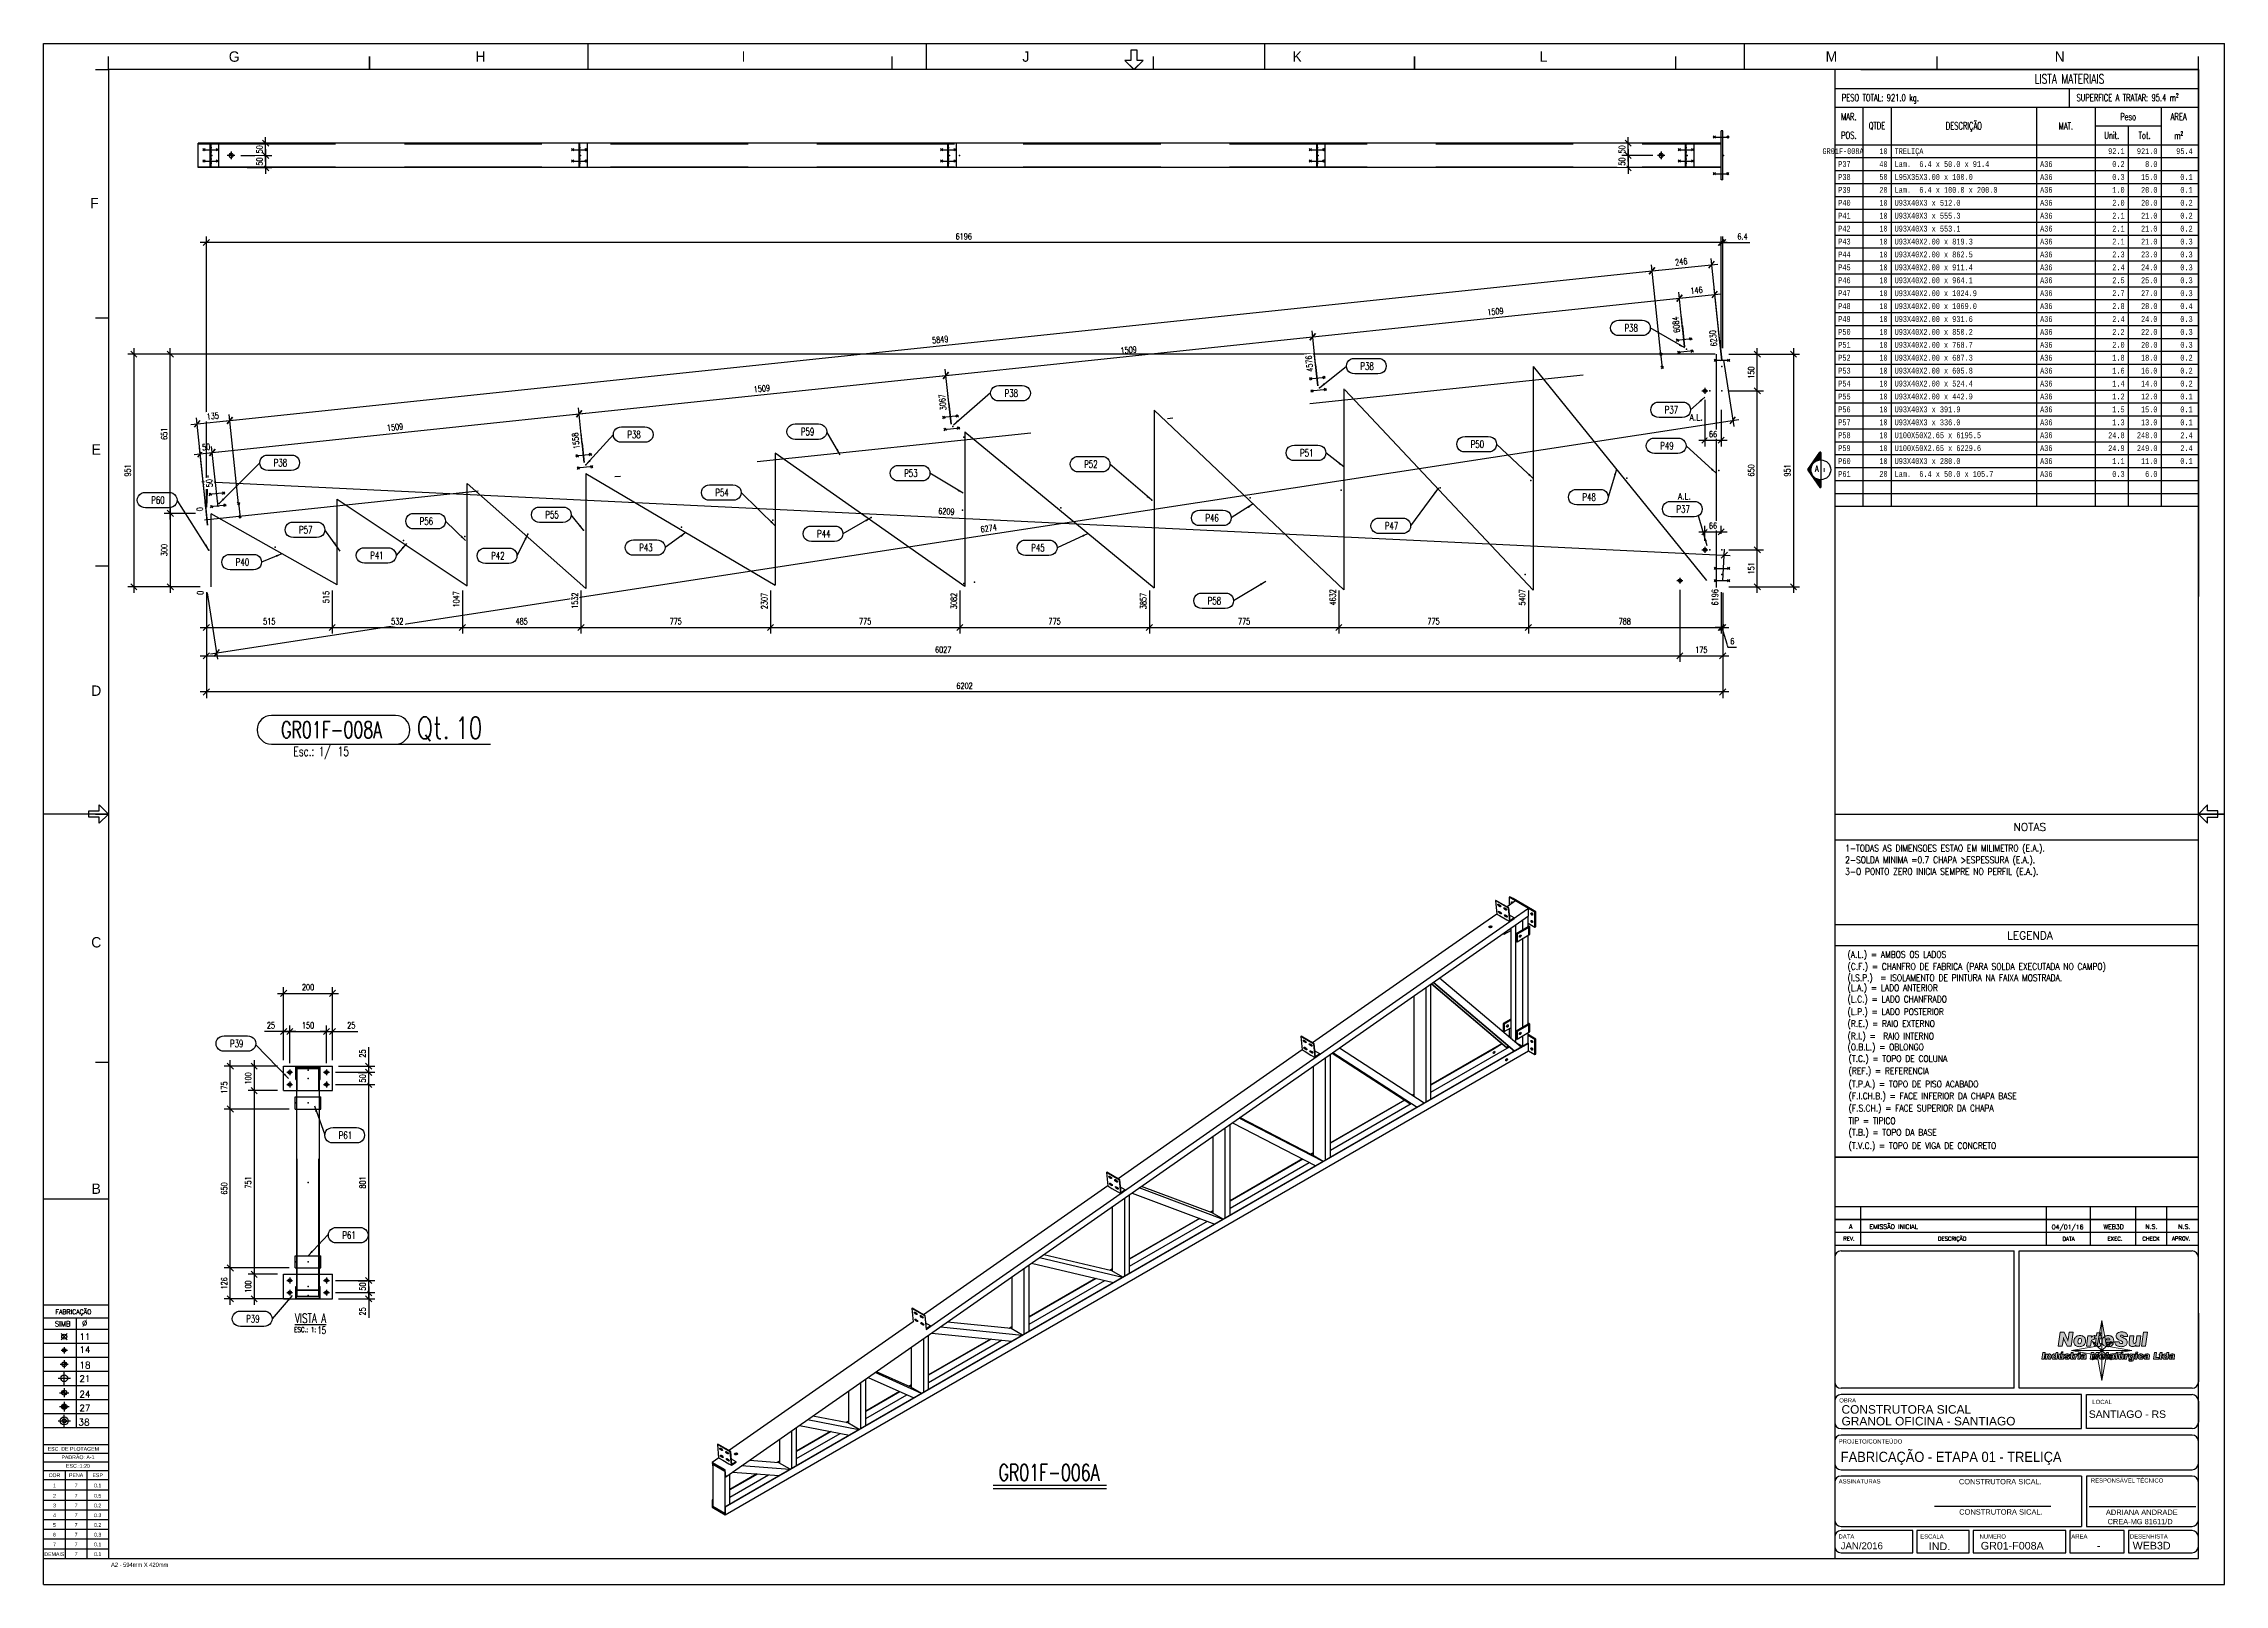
# Paper-space layout 'Layout1' of a CAD drawing. Extents: x 32 to 627, y 489 to 909.
# The model-space entities are those that its viewports show. They can reach past a viewport. Long polylines and large blocks are cut down to what shows.
import ezdxf
from ezdxf.enums import TextEntityAlignment as Align

# ---------------------------------------------------------------- set-up
doc = ezdxf.new("R2010")
doc.units = 0
doc.header["$LTSCALE"] = 10
doc.header["$MEASUREMENT"] = 0
doc.linetypes.add('DASHDOT', pattern=[1, 0.5, -0.25, 0, -0.25])
doc.linetypes.add('HIDDEN', pattern=[0.375, 0.25, -0.125])
doc.layers.get('0').update_dxf_attribs({"linetype": 'CONTINUOUS'})
doc.layers.get('Defpoints').update_dxf_attribs({"linetype": 'CONTINUOUS'})
for name, color, linetype in [('A', 2, 'DASHDOT'), ('Camada 1', 7, 'CONTINUOUS'), ('Carimbo - Cotrijal', 7, 'CONTINUOUS'), ('CONTORNO3', 1, 'CONTINUOUS'), ('FORI', 7, 'CONTINUOUS'), ('FORIR', 4, 'CONTINUOUS'), ('G', 3, 'CONTINUOUS'), ('MARK_QTA', 4, 'CONTINUOUS'), ('MARK_SLOT', 6, 'CONTINUOUS'), ('PENA01', 3, 'CONTINUOUS'), ('POS', 3, 'CONTINUOUS'), ('POS_BOX', 6, 'CONTINUOUS'), ('SECT-CUT', 7, 'CONTINUOUS'), ('TEXTOS', 4, 'CONTINUOUS'), ('TR', 6, 'HIDDEN'), ('V', 60, 'CONTINUOUS')]:
    doc.layers.add(name, color=color, linetype=linetype)
doc.layers.get('V').off()
doc.styles.add('1', font='romans', dxfattribs={"width": 0.7, "height": 2.8})
doc.styles.add('ARIAL', font='arial.ttf')
doc.styles.add('MARK', font='ROMANS', dxfattribs={"width": 0.7})
doc.styles.add('POS', font='ROMANS', dxfattribs={"width": 0.7})
doc.styles.add('ROMANS', font='romans.shx', dxfattribs={"width": 0.7})
doc.styles.add('Style-ENGINEERING', font='ENGINEERING.shx')
doc.styles.add('Style-INTL_ISO', font='INTL_ISO.shx')
doc.styles.add('tb1', font='romans.shx', dxfattribs={"width": 0.7, "height": 4})
doc.styles.add('tb2', font='romans.shx', dxfattribs={"width": 0.7, "height": 3})
doc.styles.add('tb3', font='monotxt.shx', dxfattribs={"width": 0.7, "height": 2.5})
doc.styles.add('TKS', font='tks_iso.shx')
doc.dimstyles.new('1-12.5', dxfattribs={"dimscale": 12.5, "dimtxt": 2, "dimasz": 2, "dimexe": 2, "dimexo": 2, "dimgap": 1, "dimtad": 1, "dimdec": 0, "dimzin": 0, "dimdsep": 46, "dimtxsty": 'ROMANS', "dimblk": 'OBLIQUE', "dimcen": 0, "dimdle": 2, "dimclrd": 1, "dimclre": 1, "dimclrt": 4, "dimadec": 0, "dimazin": 0, "dimtfac": 1, "dimtdec": 0, "dimtofl": 0, "dimtmove": 0, "dimatfit": 3, "dimfxl": 1, "dimtfill": 1, "dimtolj": 1, "dimtzin": 0, "dimarcsym": 0})

# ---------------------------------------------------------------- blocks, each defined once
blk = doc.blocks.new('M12')
for p, q in [((-12, 0), (12, 0)), ((0, 12), (0, -12))]:
    blk.add_line(p, q)
at = {"color": 4, "const_width": 7.01}
blk.add_lwpolyline([(-3.5, 0, 1), (3.5, 0, 1)], format="xyb", close=True, dxfattribs=at)
at = {"color": 4}
blk.add_circle((0, 0), 7, dxfattribs=at)
at = {"flags": 1}
blk.add_attdef('TOLE', (12.4, -6.1), '', height=5.26, dxfattribs=at)
blk = doc.blocks.new('M16')
for p, q in [((-15.4, 0), (15.4, 0)), ((0, 15.4), (0, -15.4))]:
    blk.add_line(p, q)
at = {"color": 4, "const_width": 9.01}
blk.add_lwpolyline([(4.5, 0, 0.414214), (0, 4.5)], format="xyb", dxfattribs=at)
at = {"color": 4}
blk.add_circle((0, 0), 9, dxfattribs=at)
at = {"flags": 1}
blk.add_attdef('TOLE', (16.7, -8.3), '', height=5.26, dxfattribs=at)
blk = doc.blocks.new('M22')
for p, q in [((-22, 0), (22, 0)), ((0, 22), (0, -22))]:
    blk.add_line(p, q)
at = {"color": 4, "const_width": 12}
for points in [[(0, 6, 0.414214), (-6, 0, 0.414214)], [(0, -6, 0.414214), (6, 0, 0.414214)]]:
    blk.add_lwpolyline(points, format="xyb", dxfattribs=at)
blk.add_circle((0, 0), 12)
at = {"flags": 1}
blk.add_attdef('TOLE', (18, -13), '', height=5.26, dxfattribs=at)
blk = doc.blocks.new('M24')
for p, q in [((24, 0), (-24, 0)), ((0, 24), (0, -24))]:
    blk.add_line(p, q)
at = {"color": 4, "const_width": 7.5}
for points in [[(0, 4, 0.414214), (-4, 0, 0.414214)], [(0, -4, -0.414214), (-4, 0, -0.414214)]]:
    blk.add_lwpolyline(points, format="xyb", dxfattribs=at)
blk.add_circle((0, 0), 13.5)
at = {"layer": 'FORI'}
blk.add_circle((0, 0), 7.5, dxfattribs=at)
at = {"flags": 1}
blk.add_attdef('TOLE', (21, -9), '', height=5.26, dxfattribs=at)
blk = doc.blocks.new('carimbo nortesul')
at = {"lineweight": 0}
h = blk.add_hatch(color=163, dxfattribs=at)
h.dxf.hatch_style = 1
h.paths.add_polyline_path([(78.3, 47.8), (71.5, 47.8), (69.7, 36), (69.6, 34.9), (69.5, 33.3), (69.5, 33.3), (69.4, 34.7), (68.9, 36), (63.6, 47.8), (56.9, 47.8), (53.4, 24.7), (60.2, 24.7), (62, 36.6), (62, 37.5), (62.1, 38.6), (62.1, 39.2), (62.1, 39.1), (62.3, 37.7), (62.6, 36.7), (68, 24.7), (74.8, 24.7)])
h.paths.add_polyline_path([(79.3, 33.9), (79.2, 32.4), (79.4, 31), (79.6, 29.6), (80.1, 28.4), (80.8, 27.3), (81.7, 26.4), (82, 26.1), (83, 25.4), (84.2, 24.8), (85.5, 24.4), (86.9, 24.2), (88.4, 24.1), (89.9, 24.2), (91.3, 24.4), (92.6, 24.8), (93.8, 25.3), (94.9, 26), (95.8, 26.8), (96.6, 27.7), (97.3, 28.8), (97.8, 30), (98.2, 31.2), (98.4, 32.7), (98.5, 34.2), (98.4, 35.6), (98.1, 36.9), (97.7, 38.1), (97, 39.2), (96.1, 40.2), (95.8, 40.4), (94.8, 41.1), (93.7, 41.7), (92.4, 42.1), (91, 42.3), (89.5, 42.4), (88, 42.3), (86.6, 42.1), (85.3, 41.7), (84.1, 41.2), (83, 40.5), (82, 39.7), (81.2, 38.8), (80.5, 37.7), (80, 36.5), (79.6, 35.2)])
h.paths.add_polyline_path([(86.1, 34.7), (87.3, 37.3), (89.8, 37.9), (91.5, 36.7), (91.9, 33.6), (91.2, 30.5), (89.3, 28.7), (86.9, 29.1), (86.1, 30.6), (86, 32.2)], flags=16)
h.paths.add_polyline_path([(100.1, 24.7), (106.5, 24.7), (107.6, 32.3), (108.4, 34.8), (110.4, 35.9), (112.3, 35.7), (112.9, 35.7), (113.8, 42.2), (112.5, 42.2), (111.5, 42.1), (110.3, 41.5), (110, 41.3), (109, 40.5), (108.1, 39.3), (108.5, 41.7), (102.5, 41.7)])
h.paths.add_polyline_path([(114.6, 29.2), (114.6, 28.5), (114.6, 27.8), (115, 26.5), (115.9, 25.5), (116.7, 25), (118, 24.7), (119.5, 24.5), (119.9, 24.5), (121.3, 24.6), (121.8, 24.6), (123.2, 24.8), (123.8, 29.4), (121.2, 30), (121.2, 31.3), (122.2, 38), (124.8, 38), (125.3, 41.7), (122.7, 41.7), (123.5, 47), (117.1, 47), (116.4, 41.7), (114, 41.7), (113.4, 38), (115.8, 38)])
h.paths.add_polyline_path([(125.8, 33.7), (125.7, 32.2), (125.8, 30.9), (126.1, 29.5), (126.6, 28.3), (127.3, 27.3), (128.2, 26.3), (128.6, 26), (129.6, 25.3), (130.8, 24.8), (132, 24.4), (133.5, 24.2), (135, 24.1), (135.9, 24.2), (137.3, 24.3), (138.7, 24.6), (139.9, 25), (141, 25.6), (142, 26.3), (143, 27.3), (143.7, 28.4), (144.2, 29.7), (137.8, 29.7), (136.9, 28.6), (134.7, 28.2), (132.7, 29.4), (132.4, 31.8), (144.8, 31.8), (144.9, 32.6), (144.9, 33.5), (144.9, 34), (144.7, 35.5), (144.4, 36.9), (144, 38.1), (143.3, 39.2), (142.5, 40.1), (142.1, 40.4), (141.1, 41.1), (140, 41.7), (138.7, 42), (137.3, 42.3), (135.7, 42.4), (134.3, 42.3), (133, 42.1), (131.7, 41.7), (130.5, 41.1), (129.4, 40.4), (128.4, 39.6), (127.6, 38.6), (126.9, 37.5), (126.4, 36.3), (126, 35.1)])
h.paths.add_polyline_path([(132.7, 35.2), (133.2, 37), (135, 38.4), (137.5, 38), (139.1, 35.2)], flags=16)
h.paths.add_polyline_path([(159.1, 29.7), (156.5, 29.3), (154.3, 30.3), (153.9, 32.1), (146.8, 32.1), (146.8, 32.1), (146.9, 30.6), (147.2, 29.3), (147.7, 28.2), (148.5, 27.1), (149.5, 26.2), (150.4, 25.6), (151.5, 25.1), (152.7, 24.7), (154, 24.4), (155.5, 24.2), (157.1, 24.1), (158.1, 24.2), (159.7, 24.3), (161.1, 24.6), (162.3, 24.9), (163.4, 25.4), (164.4, 26.1), (165.1, 26.7), (165.9, 27.7), (166.5, 28.8), (166.9, 30.1), (167, 31.5), (167, 31.6), (166.8, 33), (166.4, 34.3), (165.7, 35.4), (165.2, 36), (164.2, 36.8), (163, 37.6), (161.6, 38.3), (159.2, 39.3), (155.6, 41.1), (156.6, 42.9), (158.5, 43.4), (160.4, 42.5), (161, 40.9), (167.9, 40.9), (167.7, 42), (167.4, 43.3), (166.8, 44.5), (166, 45.5), (165.1, 46.4), (164.7, 46.7), (163.6, 47.3), (162.5, 47.8), (161.1, 48.1), (159.7, 48.3), (158.1, 48.4), (157.7, 48.4), (156.2, 48.3), (154.8, 48), (153.5, 47.7), (152.3, 47.2), (151.4, 46.5), (150.9, 46.2), (150.1, 45.2), (149.4, 44.1), (149, 42.8), (148.9, 41.4), (148.9, 41.2), (149.1, 39.8), (149.6, 38.5), (150.4, 37.4), (150.9, 37), (151.8, 36.3), (152.9, 35.5), (154.3, 34.8), (155.9, 34.1), (158.1, 33.1), (160.1, 31.5)])
h.paths.add_polyline_path([(170.3, 27.9), (170.8, 26.8), (171.6, 25.8), (171.9, 25.4), (173, 24.8), (174.3, 24.4), (175.7, 24.2), (176.2, 24.2), (177.6, 24.5), (178.9, 24.9), (179.4, 25.2), (180.5, 26), (181.4, 27), (181.2, 24.7), (187.2, 24.7), (189.6, 41.7), (183.1, 41.7), (181.5, 30.7), (179.4, 29.1), (177.2, 30), (176.8, 31.6), (176.9, 32.6), (178.2, 41.7), (171.6, 41.7), (170.2, 31.5), (170.1, 30.8), (170.1, 30), (170.1, 29.4)])
h.paths.add_polyline_path([(190.7, 24.7), (197.3, 24.7), (200.4, 47.8), (193.9, 47.8)])
h = blk.add_hatch(color=163, dxfattribs=at)
h.dxf.hatch_style = 1
h.paths.add_polyline_path([(31.9, 14.8), (28.3, 14.8), (26.6, 3.5), (30.2, 3.5)])
h.paths.add_polyline_path([(41.5, 10.7), (41, 11.4), (40.8, 11.6), (40, 12), (39, 12.1), (38.4, 12.1), (37.5, 11.8), (37, 11.4), (36.2, 10.8), (36.4, 11.9), (33.4, 11.9), (32.2, 3.5), (35.4, 3.5), (36.1, 8), (36.2, 8.5), (36.5, 9.2), (36.6, 9.3), (37.5, 9.6), (38.2, 9.4), (38.5, 8.7), (38.5, 8.5), (38.5, 8.3), (37.8, 3.5), (41, 3.5), (41.7, 8.3), (41.8, 9), (41.8, 9.4), (41.8, 9.8)])
h.paths.add_polyline_path([(53.1, 14.8), (49.9, 14.8), (49.3, 11), (49, 11.3), (48.3, 11.9), (47.8, 12), (46.9, 12.2), (46.4, 12.1), (45.6, 11.9), (44.8, 11.4), (44.1, 10.8), (43.6, 10), (43.2, 9.2), (43, 8.2), (43, 7.2), (43, 7), (43.1, 6), (43.4, 5.1), (43.8, 4.4), (44.4, 3.8), (45.2, 3.4), (46.2, 3.3), (46.8, 3.4), (47.7, 3.6), (48.1, 3.9), (48.8, 4.6), (48.7, 3.5), (51.6, 3.5)])
h.paths.add_polyline_path([(46.9, 9.4), (47.8, 9.7), (47.9, 9.7), (48.7, 9.3), (48.8, 9.1), (49, 8.1), (48.9, 7.2), (48.5, 6.4), (48.2, 6), (47.3, 5.7), (47.2, 5.7), (46.4, 6.1), (46.3, 6.3), (46.1, 7.2), (46.2, 8.2), (46.6, 9)], flags=16)
h.paths.add_polyline_path([(57.7, 11.9), (54.5, 11.9), (53.8, 6.9), (53.7, 6.5), (53.7, 6.1), (53.7, 5.7), (54, 4.8), (54.5, 4), (54.7, 3.8), (55.5, 3.4), (56.5, 3.3), (57.2, 3.4), (58, 3.6), (58.6, 4), (59.3, 4.7), (59.2, 3.5), (62.1, 3.5), (63.3, 11.9), (60.1, 11.9), (59.4, 7.3), (59.4, 7), (59, 6.2), (58.9, 6.2), (58.1, 5.9), (57.3, 6.1), (57, 6.8), (57.1, 7.1), (57.1, 7.4)])
h.paths.add_polyline_path([(61.8, 15.7), (59.4, 15.7), (57.6, 12.9), (58.8, 12.9)])
h.paths.add_polyline_path([(67.6, 9.8), (67.8, 10.3), (68.5, 10.4), (69.2, 10.2), (69.6, 9.5), (72.5, 9.5), (72.4, 10), (72, 10.9), (71.4, 11.5), (71.3, 11.6), (70.5, 11.9), (69.6, 12.1), (68.5, 12.2), (68.2, 12.2), (67.2, 12.1), (66.3, 11.8), (65.6, 11.5), (65.2, 11.2), (64.7, 10.5), (64.5, 9.6), (64.5, 9.5), (64.7, 8.9), (65.1, 8.3), (65.8, 7.8), (66.7, 7.3), (67.9, 6.8), (68, 6.7), (68.8, 6.3), (69, 5.9), (68.8, 5.4), (68.1, 5.2), (67.2, 5.5), (66.9, 6.4), (63.9, 6.4), (63.9, 6.3), (64, 5.5), (64.3, 4.7), (65, 4.1), (65.3, 3.9), (66.1, 3.5), (67, 3.4), (68.1, 3.3), (68.5, 3.3), (69.6, 3.4), (70.5, 3.7), (71.2, 4.1), (71.7, 4.5), (72.1, 5.3), (72.2, 6.3), (72.2, 6.4), (71.9, 7.3), (71.8, 7.5), (71.1, 8.1), (70.5, 8.4), (69.5, 8.7), (68.9, 8.9), (68.7, 9), (67.9, 9.3)])
h.paths.add_polyline_path([(77.5, 10), (78.7, 10), (79, 11.9), (77.7, 11.9), (78.1, 14.4), (75, 14.4), (74.6, 11.9), (73.4, 11.9), (73.2, 10), (74.3, 10), (73.8, 6.3), (73.7, 5.8), (73.7, 5.4), (73.7, 5), (73.9, 4.4), (74.3, 4), (74.8, 3.7), (75.4, 3.5), (76.1, 3.4), (76.3, 3.4), (77, 3.5), (77.2, 3.5), (77.9, 3.6), (78.3, 6), (78.1, 6), (77.9, 6), (77.8, 6), (77.2, 6.1), (77, 6.6), (77, 6.7), (77, 6.8)])
h.paths.add_polyline_path([(85.8, 12.1), (85.7, 12.1), (85.4, 12.1), (85.3, 12.1), (84.7, 12), (84.1, 11.8), (83.9, 11.7), (83.5, 11.3), (83, 10.7), (83.2, 11.9), (80.2, 11.9), (79, 3.5), (82.2, 3.5), (82.7, 6.7), (82.8, 7.4), (83, 8.1), (83.3, 8.5), (83.3, 8.6), (83.9, 8.9), (84.6, 9), (85.1, 9), (85.3, 8.9)])
h.paths.add_polyline_path([(90.1, 11.9), (86.9, 11.9), (85.7, 3.5), (88.9, 3.5)])
h.paths.add_polyline_path([(90.5, 15.1), (87.3, 15.1), (87, 12.8), (90.2, 12.8)])
h.paths.add_polyline_path([(98.8, 11.5), (98.7, 11.6), (97.9, 11.9), (97, 12.1), (95.9, 12.2), (95.3, 12.2), (94.3, 12), (93.4, 11.8), (92.7, 11.5), (92.2, 11), (91.7, 10.3), (91.4, 9.4), (94.5, 9.4), (94.8, 10), (95.7, 10.2), (96.4, 10), (96.7, 9.5), (96.7, 9.4), (96.2, 9), (95.1, 8.7), (94.7, 8.7), (94, 8.6), (93, 8.4), (92.1, 8.1), (91.5, 7.7), (91.1, 7.4), (90.7, 6.6), (90.5, 5.6), (90.5, 5.6), (90.7, 4.6), (91.3, 3.9), (91.5, 3.8), (92.3, 3.4), (93.3, 3.3), (93.9, 3.3), (94.8, 3.5), (95.3, 3.8), (96.2, 4.3), (96.3, 3.5), (99.5, 3.5), (99.5, 3.8), (99.2, 4.1), (99.2, 4.6), (99.2, 4.9), (99.3, 5.3), (99.7, 8.3), (99.8, 9), (99.8, 9.5), (99.8, 10), (99.5, 10.9)])
h.paths.add_polyline_path([(96.4, 7.3), (96.3, 6.6), (95.9, 5.8), (95.6, 5.5), (94.7, 5.3), (94, 5.5), (93.8, 6), (94.1, 6.5), (95.1, 6.9), (95.5, 7)], flags=16)
h.paths.add_polyline_path([(116.6, 10.3), (116.9, 11), (117.2, 11.9), (115.7, 3.5), (118.9, 3.5), (120.5, 14.8), (116.1, 14.8), (113.4, 8.7), (113.2, 8.1), (113, 7.4), (113, 7.6), (113, 7.9), (113, 8.3), (113, 8.7), (112.2, 14.8), (107.8, 14.8), (106.2, 3.5), (109.4, 3.5), (110.3, 11.9), (110.4, 11), (110.4, 10.4), (111.3, 3.5), (113.8, 3.5)])
h.paths.add_polyline_path([(130.3, 8.8), (130.1, 9.5), (129.9, 10.1), (129.6, 10.6), (129.2, 11.1), (129, 11.2), (128.5, 11.6), (128, 11.8), (127.3, 12), (126.6, 12.1), (125.9, 12.2), (125.2, 12.2), (124.5, 12), (123.9, 11.8), (123.3, 11.6), (122.8, 11.2), (122.3, 10.8), (121.9, 10.3), (121.6, 9.8), (121.3, 9.2), (121.1, 8.6), (121, 7.9), (121, 7.2), (121, 6.6), (121.2, 5.9), (121.4, 5.3), (121.7, 4.8), (122.2, 4.3), (122.4, 4.2), (122.9, 3.9), (123.4, 3.6), (124.1, 3.4), (124.8, 3.3), (125.5, 3.3), (125.9, 3.3), (126.7, 3.3), (127.3, 3.5), (127.9, 3.7), (128.5, 4), (129, 4.3), (129.4, 4.8), (129.8, 5.4), (130, 6), (126.9, 6), (126.5, 5.5), (126.4, 5.4), (125.7, 5.3), (125.1, 5.4), (124.6, 5.7), (124.3, 6.2), (124.2, 6.9), (124.2, 7), (130.3, 7), (130.3, 7.4), (130.4, 7.8), (130.4, 8.1)])
h.paths.add_polyline_path([(124.4, 8.7), (124.6, 9.3), (124.9, 9.8), (125.3, 10), (125.9, 10.2), (126.4, 10.1), (126.9, 9.8), (127.1, 9.4), (127.3, 8.7)], flags=16)
h.paths.add_polyline_path([(135.4, 10), (136.7, 10), (137, 11.9), (135.7, 11.9), (136.1, 14.4), (133, 14.4), (132.6, 11.9), (131.4, 11.9), (131.1, 10), (132.3, 10), (131.8, 6.3), (131.7, 5.8), (131.7, 5.4), (131.7, 5), (131.9, 4.4), (132.3, 4), (132.7, 3.7), (133.4, 3.5), (134.1, 3.4), (134.3, 3.4), (135, 3.5), (135.2, 3.5), (135.9, 3.6), (136.2, 6), (136.1, 6), (135.8, 6), (135.8, 6), (135.2, 6.1), (134.9, 6.6), (135, 6.7), (135, 6.8)])
h.paths.add_polyline_path([(146.1, 8.3), (146.2, 9), (146.2, 9.5), (146.1, 10), (145.8, 10.9), (145.2, 11.5), (145, 11.6), (144.3, 11.9), (143.4, 12.1), (142.3, 12.2), (141.7, 12.2), (140.7, 12), (139.8, 11.8), (139.1, 11.5), (138.5, 11), (138, 10.3), (137.8, 9.4), (140.9, 9.4), (141.2, 10), (142, 10.2), (142.8, 10), (143, 9.5), (143, 9.4), (142.6, 9), (141.4, 8.7), (141, 8.7), (140.4, 8.6), (139.3, 8.4), (138.4, 8.1), (137.8, 7.7), (137.4, 7.4), (137, 6.6), (136.9, 5.6), (136.9, 5.6), (137.1, 4.6), (137.6, 3.9), (137.8, 3.8), (138.6, 3.4), (139.6, 3.3), (140.2, 3.3), (141.1, 3.5), (141.7, 3.8), (142.5, 4.3), (142.6, 3.5), (145.8, 3.5), (145.8, 3.8), (145.6, 4.1), (145.5, 4.6), (145.5, 4.9), (145.6, 5.3)])
h.paths.add_polyline_path([(140.5, 6.5), (141.4, 6.9), (141.9, 7), (142.8, 7.3), (142.7, 6.6), (142.3, 5.8), (141.9, 5.5), (141, 5.3), (140.4, 5.5), (140.2, 6)], flags=16)
h.paths.add_polyline_path([(151.9, 14.8), (148.7, 14.8), (147.2, 3.5), (150.4, 3.5)])
h.paths.add_polyline_path([(156.5, 11.9), (153.3, 11.9), (152.6, 6.9), (152.5, 6.5), (152.5, 6.1), (152.5, 5.7), (152.7, 4.8), (153.2, 4), (153.5, 3.8), (154.3, 3.4), (155.3, 3.3), (155.9, 3.4), (156.8, 3.6), (157.4, 4), (158.1, 4.7), (158, 3.5), (160.9, 3.5), (162.1, 11.9), (158.9, 11.9), (158.2, 7.3), (158.1, 7), (157.8, 6.2), (157.7, 6.2), (156.8, 5.9), (156.1, 6.1), (155.8, 6.8), (155.8, 7.1), (155.8, 7.4)])
h.paths.add_polyline_path([(160.6, 15.7), (158.2, 15.7), (156.4, 12.9), (157.6, 12.9)])
h.paths.add_polyline_path([(166.9, 8.5), (166.9, 8.6), (167.5, 8.9), (168.2, 9), (168.7, 9), (168.9, 8.9), (169.4, 12.1), (169.3, 12.1), (169, 12.1), (168.9, 12.1), (168.3, 12), (167.7, 11.8), (167.5, 11.7), (167, 11.3), (166.6, 10.7), (166.8, 11.9), (163.8, 11.9), (162.6, 3.5), (165.8, 3.5), (166.3, 6.7), (166.4, 7.4), (166.6, 8.1)])
h.paths.add_polyline_path([(179, 11.9), (176.2, 11.9), (176.1, 10.7), (175.7, 11.3), (175, 11.8), (174.4, 12), (173.4, 12.2), (172.9, 12.1), (172, 11.9), (171.3, 11.4), (170.6, 10.8), (170.6, 10.7), (170.1, 10), (169.7, 9.2), (169.5, 8.2), (169.4, 7.2), (169.4, 7.2), (169.5, 6.2), (169.8, 5.3), (170.3, 4.6), (170.9, 4.1), (171.7, 3.8), (172.7, 3.6), (173, 3.6), (173.9, 3.9), (174.1, 4), (174.9, 4.6), (174.9, 4.4), (174.7, 3.3), (174.4, 2.6), (174.1, 2.3), (173.3, 2), (172.6, 2.2), (172.3, 2.6), (169.2, 2.6), (169.2, 2.2), (169.6, 1.4), (170.3, 0.8), (170.4, 0.7), (171.1, 0.4), (172.1, 0.2), (173.1, 0.2), (173.5, 0.2), (174.5, 0.3), (175.3, 0.4), (176.1, 0.8), (176.8, 1.3), (177.1, 1.6), (177.6, 2.5), (177.6, 2.6), (177.8, 3.4), (178, 4.5)])
h.paths.add_polyline_path([(173.1, 9.1), (173.3, 9.4), (174.1, 9.7), (174.4, 9.7), (175.1, 9.3), (175.3, 9.1), (175.5, 8.2), (175.4, 7.4), (175.1, 6.6), (174.8, 6.3), (173.9, 6), (173.8, 6), (173, 6.4), (172.9, 6.5), (172.6, 7.5), (172.7, 8.3)], flags=16)
h.paths.add_polyline_path([(184.1, 11.9), (180.9, 11.9), (179.6, 3.5), (182.9, 3.5)])
h.paths.add_polyline_path([(184.5, 15.1), (181.3, 15.1), (180.9, 12.8), (184.2, 12.8)])
h.paths.add_polyline_path([(188.5, 9.2), (188.8, 9.6), (189.7, 9.9), (190.5, 9.6), (190.8, 8.7), (193.9, 8.7), (193.9, 8.8), (193.8, 9.8), (193.4, 10.6), (192.8, 11.3), (192.4, 11.5), (191.6, 11.9), (190.7, 12.1), (189.6, 12.2), (189.5, 12.2), (188.5, 12.1), (187.6, 11.8), (186.8, 11.4), (186.1, 10.8), (186, 10.7), (185.5, 10), (185.1, 9.2), (184.9, 8.2), (184.8, 7.2), (184.8, 6.8), (185, 5.8), (185.4, 5), (186, 4.3), (186.5, 4), (187.3, 3.6), (188.2, 3.3), (189.2, 3.3), (189.7, 3.3), (190.7, 3.4), (191.5, 3.7), (192.3, 4.2), (192.5, 4.3), (193.1, 5), (193.5, 5.8), (193.8, 6.8), (190.6, 6.8), (190.6, 6.7), (190.2, 5.9), (189.3, 5.5), (189.1, 5.5), (188.3, 5.9), (188.2, 6.2), (188, 7.2), (188, 7.4), (188.2, 8.4)])
h.paths.add_polyline_path([(203.7, 8.3), (203.8, 9), (203.8, 9.5), (203.8, 10), (203.5, 10.9), (202.8, 11.5), (202.7, 11.6), (201.9, 11.9), (201, 12.1), (199.9, 12.2), (199.3, 12.2), (198.3, 12), (197.4, 11.8), (196.7, 11.5), (196.2, 11), (195.7, 10.3), (195.4, 9.4), (198.5, 9.4), (198.8, 10), (199.6, 10.2), (200.4, 10), (200.7, 9.5), (200.7, 9.4), (200.2, 9), (199.1, 8.7), (198.6, 8.7), (198, 8.6), (196.9, 8.4), (196.1, 8.1), (195.5, 7.7), (195.1, 7.4), (194.7, 6.6), (194.5, 5.6), (194.5, 5.6), (194.7, 4.6), (195.3, 3.9), (195.5, 3.8), (196.3, 3.4), (197.3, 3.3), (197.8, 3.3), (198.8, 3.5), (199.3, 3.8), (200.1, 4.3), (200.2, 3.5), (203.4, 3.5), (203.4, 3.8), (203.2, 4.1), (203.2, 4.6), (203.2, 4.9), (203.2, 5.3)])
h.paths.add_polyline_path([(198.1, 6.5), (199.1, 6.9), (199.5, 7), (200.4, 7.3), (200.3, 6.6), (199.9, 5.8), (199.5, 5.5), (198.6, 5.3), (198, 5.5), (197.8, 6)], flags=16)
h.paths.add_polyline_path([(219.3, 6.5), (214.2, 6.5), (215.5, 14.8), (211.9, 14.8), (210.2, 3.5), (218.9, 3.5)])
h.paths.add_polyline_path([(224.6, 6), (224.4, 6), (224.2, 6), (224.1, 6), (223.5, 6.1), (223.3, 6.6), (223.3, 6.7), (223.3, 6.8), (223.8, 10), (225, 10), (225.3, 11.9), (224, 11.9), (224.4, 14.4), (221.3, 14.4), (220.9, 11.9), (219.8, 11.9), (219.5, 10), (220.7, 10), (220.1, 6.3), (220.1, 5.8), (220, 5.4), (220.1, 5), (220.2, 4.4), (220.7, 4), (221.1, 3.7), (221.7, 3.5), (222.4, 3.4), (222.6, 3.4), (223.3, 3.5), (223.6, 3.5), (224.3, 3.6)])
h.paths.add_polyline_path([(235.7, 14.8), (232.5, 14.8), (231.9, 11), (231.6, 11.3), (230.9, 11.9), (230.4, 12), (229.5, 12.2), (229, 12.1), (228.1, 11.9), (227.4, 11.4), (226.7, 10.8), (226.2, 10), (225.8, 9.2), (225.6, 8.2), (225.5, 7.2), (225.5, 7), (225.7, 6), (226, 5.1), (226.4, 4.4), (227, 3.8), (227.8, 3.4), (228.8, 3.3), (229.3, 3.4), (230.2, 3.6), (230.7, 3.9), (231.4, 4.6), (231.3, 3.5), (234.1, 3.5)])
h.paths.add_polyline_path([(228.7, 7.2), (228.8, 8.2), (229.2, 9), (229.5, 9.4), (230.3, 9.7), (230.5, 9.7), (231.3, 9.3), (231.4, 9.1), (231.6, 8.1), (231.5, 7.2), (231.1, 6.4), (230.8, 6), (229.9, 5.7), (229.8, 5.7), (229, 6.1), (228.9, 6.3)], flags=16)
h.paths.add_polyline_path([(245, 8.3), (245.1, 9), (245.1, 9.5), (245.1, 10), (244.8, 10.9), (244.1, 11.5), (244, 11.6), (243.2, 11.9), (242.3, 12.1), (241.2, 12.2), (240.6, 12.2), (239.6, 12), (238.7, 11.8), (238, 11.5), (237.4, 11), (236.9, 10.3), (236.7, 9.4), (239.8, 9.4), (240.1, 10), (240.9, 10.2), (241.7, 10), (242, 9.5), (242, 9.4), (241.5, 9), (240.4, 8.7), (239.9, 8.7), (239.3, 8.6), (238.2, 8.4), (237.4, 8.1), (236.8, 7.7), (236.4, 7.4), (236, 6.6), (235.8, 5.6), (235.8, 5.6), (236, 4.6), (236.6, 3.9), (236.7, 3.8), (237.5, 3.4), (238.5, 3.3), (239.1, 3.3), (240, 3.5), (240.6, 3.8), (241.4, 4.3), (241.5, 3.5), (244.7, 3.5), (244.7, 3.8), (244.5, 4.1), (244.5, 4.6), (244.5, 4.9), (244.5, 5.3)])
h.paths.add_polyline_path([(239.1, 6), (239.4, 6.5), (240.4, 6.9), (240.8, 7), (241.7, 7.3), (241.6, 6.6), (241.2, 5.8), (240.8, 5.5), (239.9, 5.3), (239.3, 5.5)], flags=16)
at = {"color": 163, "lineweight": 0}
for p, q in [((89.5, 42.4), (89.5, 42.4)), ((126.9, 6), (126.9, 6))]:
    blk.add_line(p, q, dxfattribs=at)
for points in [[(69.6, 34.8), (69.6, 34.7), (69.5, 33.3), (69.5, 33.3), (69.4, 34.7), (69.4, 34.7), (68.9, 36), (63.6, 47.8), (56.9, 47.8), (53.4, 24.7), (60.2, 24.7), (62, 36.6), (62, 37.5), (62.1, 38.6), (62.1, 39.2), (62.1, 39.1), (62.3, 37.7), (62.6, 36.7), (68, 24.7), (74.8, 24.7), (78.3, 47.8), (71.5, 47.8), (69.7, 36)], [(86.6, 42.1), (85.3, 41.7), (84.1, 41.2), (83, 40.5), (82, 39.7), (81.2, 38.8), (80.5, 37.7), (80, 36.5), (79.6, 35.2), (79.3, 33.9), (79.2, 32.4), (79.4, 31), (79.6, 29.6), (80.1, 28.4), (80.8, 27.3), (81.7, 26.4), (82, 26.1), (83, 25.4), (84.2, 24.8), (85.5, 24.4), (86.9, 24.2), (88.4, 24.1), (88.4, 24.1), (89.9, 24.2), (91.3, 24.4), (92.6, 24.8), (93.8, 25.3), (94.9, 26), (95.8, 26.8), (96.6, 27.7), (97.3, 28.8), (97.8, 30), (98.2, 31.2), (98.4, 32.7), (98.5, 34.2), (98.4, 35.6), (98.1, 36.9), (97.7, 38.1), (97, 39.2), (96.1, 40.2), (95.8, 40.4), (94.8, 41.1), (93.7, 41.7), (92.4, 42.1), (91, 42.3), (89.5, 42.4), (88, 42.3)], [(90.1, 37.7), (91.2, 36.9), (91.6, 35.8), (91.8, 34.3), (91.8, 34.3), (91.7, 32.7), (91.4, 31.4), (90.9, 30.3), (90.7, 30), (89.7, 29.1), (88.5, 28.8), (87.6, 29), (86.6, 29.6), (86.1, 30.6), (86, 32.1), (86, 32.4), (86.1, 33.9), (86.4, 35.2), (86.8, 36.3), (87.1, 36.6), (88, 37.5), (89.3, 37.8)], [(110.3, 41.5), (110, 41.3), (109, 40.5), (108.1, 39.3), (108.5, 41.7), (102.5, 41.7), (100.1, 24.7), (106.5, 24.7), (107.5, 31.2), (107.7, 32.6), (108.1, 34), (108.7, 34.9), (108.8, 35), (109.9, 35.6), (111.4, 35.8), (112.3, 35.7), (112.9, 35.7), (113.8, 42.2), (113.7, 42.2), (113, 42.3), (112.9, 42.3), (111.5, 42.1)], [(114.6, 28.5), (114.6, 27.8), (115, 26.5), (115.9, 25.5), (116.7, 25), (118, 24.7), (119.5, 24.5), (119.9, 24.5), (121.3, 24.6), (121.8, 24.6), (123.2, 24.8), (123.9, 29.7), (123.6, 29.6), (123.1, 29.6), (123, 29.6), (121.7, 29.9), (121.2, 30.9), (121.2, 31.2), (121.2, 31.4), (122.2, 38), (124.8, 38), (125.3, 41.7), (122.7, 41.7), (123.5, 47), (117.1, 47), (116.4, 41.7), (114, 41.7), (113.4, 38), (115.8, 38), (114.8, 30.3), (114.6, 29.3)], [(143, 27.3), (143.7, 28.4), (144.2, 29.7), (137.8, 29.7), (137.8, 29.7), (137, 28.7), (136.7, 28.6), (135.3, 28.3), (134.2, 28.5), (133.1, 29.1), (132.6, 30), (132.4, 31.5), (132.4, 31.8), (144.8, 31.8), (144.9, 32.6), (144.9, 33.5), (144.9, 34), (144.7, 35.5), (144.4, 36.9), (144, 38.1), (143.3, 39.2), (142.5, 40.1), (142.1, 40.4), (141.1, 41.1), (140, 41.7), (138.7, 42), (137.3, 42.3), (135.7, 42.4), (134.3, 42.3), (133, 42.1), (131.7, 41.7), (130.5, 41.1), (129.4, 40.4), (128.4, 39.6), (127.6, 38.6), (126.9, 37.5), (126.4, 36.3), (126, 35.1), (125.8, 33.7), (125.7, 32.2), (125.8, 30.9), (126.1, 29.5), (126.6, 28.3), (127.3, 27.3), (128.2, 26.3), (128.6, 26), (129.6, 25.3), (130.8, 24.8), (132, 24.4), (133.5, 24.2), (135, 24.1), (135.9, 24.2), (137.3, 24.3), (138.7, 24.6), (139.9, 25), (141, 25.6), (142, 26.3)], [(133, 36.4), (133.7, 37.4), (134.5, 38), (135.8, 38.3), (136.7, 38.1), (137.8, 37.4), (138.3, 36.6), (138.5, 35.2), (132.7, 35.2)], [(155.9, 29.5), (154.8, 30.1), (154.2, 30.7), (153.9, 32), (153.9, 32.1), (146.8, 32.1), (146.8, 32.1), (146.9, 30.6), (147.2, 29.3), (147.7, 28.2), (148.5, 27.1), (149.5, 26.2), (150.4, 25.6), (151.5, 25.1), (152.7, 24.7), (154, 24.4), (155.5, 24.2), (157.1, 24.1), (158.1, 24.2), (159.7, 24.3), (161.1, 24.6), (162.3, 24.9), (163.4, 25.4), (164.4, 26.1), (165.1, 26.7), (165.9, 27.7), (166.5, 28.8), (166.9, 30.1), (167, 31.5), (167, 31.6), (166.8, 33), (166.4, 34.3), (165.7, 35.4), (165.2, 36), (164.2, 36.8), (163, 37.6), (161.6, 38.3), (160.8, 38.6), (159.4, 39.2), (158.8, 39.5), (157.2, 40.3), (156.2, 41), (155.9, 41.6), (156.5, 42.8), (156.7, 42.9), (158, 43.2), (159, 43.1), (160.1, 42.7), (160.5, 42.2), (161, 40.9), (167.9, 40.9), (167.7, 42), (167.4, 43.3), (166.8, 44.5), (166, 45.5), (165.1, 46.4), (164.7, 46.7), (163.6, 47.3), (162.5, 47.8), (161.1, 48.1), (159.7, 48.3), (158.1, 48.4), (157.7, 48.4), (156.2, 48.3), (154.8, 48), (153.5, 47.7), (152.3, 47.2), (151.4, 46.5), (150.9, 46.2), (150.1, 45.2), (149.4, 44.1), (149, 42.8), (148.9, 41.4), (148.9, 41.2), (149.1, 39.8), (149.6, 38.5), (150.4, 37.4), (150.9, 37), (151.8, 36.3), (152.9, 35.5), (154.3, 34.8), (155.9, 34.1), (157, 33.6), (158.5, 32.8), (159.5, 32), (159.8, 31.2), (159.8, 31), (159.2, 29.9), (158.8, 29.6), (157.3, 29.4)], [(180.3, 29.8), (178.9, 29.4), (178.5, 29.5), (177.3, 30), (177.2, 30.2), (176.8, 31.5), (176.8, 32.1), (176.9, 32.6), (178.2, 41.7), (171.6, 41.7), (170.2, 31.5), (170.1, 30.8), (170.1, 30), (170.1, 29.4), (170.3, 27.9), (170.8, 26.8), (171.6, 25.8), (171.9, 25.4), (173, 24.8), (174.3, 24.4), (175.7, 24.2), (176.2, 24.2), (177.6, 24.5), (178.9, 24.9), (179.4, 25.2), (180.5, 26), (181.4, 27), (181.2, 24.7), (187.2, 24.7), (189.6, 41.7), (183.1, 41.7), (181.7, 32.5), (181.4, 31.2), (180.8, 30.2)], [(190.7, 24.7), (190.7, 24.7), (197.3, 24.7), (200.4, 47.8), (193.9, 47.8)], [(26.6, 3.5), (26.6, 3.5), (30.2, 3.5), (31.9, 14.8), (28.3, 14.8)], [(33.4, 11.9), (32.2, 3.5), (35.4, 3.5), (36.1, 8), (36.2, 8.5), (36.5, 9.2), (36.6, 9.3), (37.5, 9.6), (38.2, 9.4), (38.5, 8.7), (38.5, 8.5), (38.5, 8.3), (37.8, 3.5), (41, 3.5), (41.7, 8.3), (41.8, 9), (41.8, 9.4), (41.8, 9.8), (41.5, 10.7), (41, 11.4), (40.8, 11.6), (40, 12), (39, 12.1), (38.4, 12.1), (37.5, 11.8), (37, 11.4), (36.2, 10.8), (36.4, 11.9)], [(43.2, 9.2), (43, 8.2), (43, 7.2), (43, 7), (43.1, 6), (43.4, 5.1), (43.8, 4.4), (44.4, 3.8), (45.2, 3.4), (46.2, 3.3), (46.8, 3.4), (47.7, 3.6), (48.1, 3.9), (48.8, 4.6), (48.7, 3.5), (51.6, 3.5), (53.1, 14.8), (49.9, 14.8), (49.3, 11), (49, 11.3), (48.3, 11.9), (47.8, 12), (46.9, 12.2), (46.4, 12.1), (45.6, 11.9), (44.8, 11.4), (44.1, 10.8), (44.1, 10.8), (43.6, 10)], [(47.2, 5.7), (46.4, 6.1), (46.3, 6.3), (46.1, 7.2), (46.2, 8.2), (46.6, 9), (46.9, 9.4), (47.8, 9.7), (47.9, 9.7), (48.7, 9.3), (48.8, 9.1), (49, 8.1), (48.9, 7.2), (48.5, 6.4), (48.2, 6), (47.3, 5.7)], [(57.3, 6.1), (57, 6.8), (57.1, 7.1), (57.1, 7.4), (57.7, 11.9), (54.5, 11.9), (53.8, 6.9), (53.7, 6.5), (53.7, 6.1), (53.7, 5.7), (54, 4.8), (54.5, 4), (54.7, 3.8), (55.5, 3.4), (56.5, 3.3), (57.2, 3.4), (58, 3.6), (58.6, 4), (59.3, 4.7), (59.2, 3.5), (62.1, 3.5), (63.3, 11.9), (60.1, 11.9), (59.4, 7.3), (59.4, 7), (59, 6.2), (58.9, 6.2), (58.1, 5.9)], [(59.4, 15.7), (57.6, 12.9), (58.8, 12.9), (61.8, 15.7)], [(64.5, 9.6), (64.5, 9.5), (64.7, 8.9), (65.1, 8.3), (65.8, 7.8), (66.7, 7.3), (67.9, 6.8), (68, 6.7), (68.8, 6.3), (69, 5.9), (68.8, 5.4), (68.1, 5.2), (67.2, 5.5), (67.2, 5.5), (66.9, 6.4), (63.9, 6.4), (63.9, 6.3), (64, 5.5), (64.3, 4.7), (65, 4.1), (65.3, 3.9), (66.1, 3.5), (67, 3.4), (68.1, 3.3), (68.5, 3.3), (69.6, 3.4), (70.5, 3.7), (71.2, 4.1), (71.7, 4.5), (72.1, 5.3), (72.2, 6.3), (72.2, 6.4), (71.9, 7.3), (71.8, 7.5), (71.1, 8.1), (70.5, 8.4), (69.5, 8.7), (68.9, 8.9), (68.7, 9), (67.9, 9.3), (67.6, 9.8), (67.8, 10.3), (68.5, 10.4), (69.2, 10.2), (69.5, 9.6), (69.5, 9.5), (72.5, 9.5), (72.4, 10), (72, 10.9), (71.4, 11.5), (71.3, 11.6), (70.5, 11.9), (69.6, 12.1), (68.5, 12.2), (68.2, 12.2), (67.2, 12.1), (66.3, 11.8), (65.6, 11.5), (65.2, 11.2), (64.7, 10.5)], [(77.2, 6.1), (77, 6.6), (77, 6.7), (77, 6.8), (77.5, 10), (78.7, 10), (79, 11.9), (77.7, 11.9), (78.1, 14.4), (75, 14.4), (74.6, 11.9), (73.4, 11.9), (73.2, 10), (74.3, 10), (73.8, 6.3), (73.7, 5.8), (73.7, 5.4), (73.7, 5), (73.9, 4.4), (74.3, 4), (74.8, 3.7), (75.4, 3.5), (76.1, 3.4), (76.3, 3.4), (77, 3.5), (77.2, 3.5), (77.9, 3.6), (78.3, 6), (78.1, 6), (77.9, 6), (77.8, 6)], [(84.1, 11.8), (83.9, 11.7), (83.5, 11.3), (83, 10.7), (83.2, 11.9), (80.2, 11.9), (79, 3.5), (82.2, 3.5), (82.7, 6.7), (82.8, 7.4), (83, 8.1), (83.3, 8.5), (83.3, 8.6), (83.9, 8.9), (84.6, 9), (85.1, 9), (85.3, 8.9), (85.8, 12.1), (85.7, 12.1), (85.4, 12.1), (85.3, 12.1), (84.7, 12)], [(86.9, 11.9), (85.7, 3.5), (88.9, 3.5), (90.1, 11.9)], [(87.3, 15.1), (87, 12.8), (90.2, 12.8), (90.5, 15.1)], [(91.7, 10.3), (91.4, 9.4), (94.5, 9.4), (94.8, 10), (95.7, 10.2), (96.4, 10), (96.7, 9.5), (96.7, 9.4), (96.2, 9), (95.1, 8.7), (94.7, 8.7), (94, 8.6), (93, 8.4), (92.1, 8.1), (91.5, 7.7), (91.1, 7.4), (90.7, 6.6), (90.5, 5.6), (90.5, 5.6), (90.7, 4.6), (91.3, 3.9), (91.5, 3.8), (92.3, 3.4), (93.3, 3.3), (93.9, 3.3), (94.8, 3.5), (95.3, 3.8), (96.2, 4.3), (96.3, 3.5), (99.5, 3.5), (99.5, 3.8), (99.2, 4.1), (99.2, 4.6), (99.2, 4.9), (99.3, 5.3), (99.7, 8.3), (99.8, 9), (99.8, 9.5), (99.8, 10), (99.5, 10.9), (98.8, 11.5), (98.7, 11.6), (97.9, 11.9), (97, 12.1), (95.9, 12.2), (95.3, 12.2), (94.3, 12), (93.4, 11.8), (92.7, 11.5), (92.2, 11)], [(94, 5.5), (93.8, 6), (94.1, 6.5), (95.1, 6.9), (95.5, 7), (96.4, 7.3), (96.3, 6.6), (95.9, 5.8), (95.6, 5.5), (94.7, 5.3)], [(113.8, 3.5), (116.6, 10.3), (116.9, 11), (117.2, 11.9), (115.7, 3.5), (118.9, 3.5), (120.5, 14.8), (116.1, 14.8), (113.4, 8.7), (113.2, 8.1), (113, 7.4), (113, 7.6), (113, 7.9), (113, 8.3), (113, 8.7), (112.2, 14.8), (107.8, 14.8), (106.2, 3.5), (109.4, 3.5), (110.3, 11.9), (110.4, 11), (110.4, 10.4), (111.3, 3.5)], [(129.4, 4.8), (129.8, 5.4), (130, 6), (126.9, 6), (126.5, 5.5), (126.4, 5.4), (125.7, 5.3), (125.1, 5.4), (124.6, 5.7), (124.3, 6.2), (124.2, 6.9), (124.2, 7), (130.3, 7), (130.3, 7.4), (130.4, 7.8), (130.4, 8.1), (130.3, 8.8), (130.1, 9.5), (129.9, 10.1), (129.6, 10.6), (129.2, 11.1), (129, 11.2), (128.5, 11.6), (128, 11.8), (127.3, 12), (126.6, 12.1), (125.9, 12.2), (125.2, 12.2), (124.5, 12), (123.9, 11.8), (123.3, 11.6), (122.8, 11.2), (122.3, 10.8), (121.9, 10.3), (121.6, 9.8), (121.3, 9.2), (121.1, 8.6), (121, 7.9), (121, 7.2), (121, 6.6), (121.2, 5.9), (121.4, 5.3), (121.7, 4.8), (122.2, 4.3), (122.4, 4.2), (122.9, 3.9), (123.4, 3.6), (124.1, 3.4), (124.8, 3.3), (125.5, 3.3), (125.9, 3.3), (126.7, 3.3), (127.3, 3.5), (127.9, 3.7), (128.5, 4), (129, 4.3)], [(124.6, 9.3), (124.9, 9.8), (125.3, 10), (125.9, 10.2), (126.4, 10.1), (126.9, 9.8), (127.1, 9.4), (127.3, 8.7), (124.4, 8.7)], [(135.2, 6.1), (134.9, 6.6), (135, 6.7), (135, 6.8), (135.4, 10), (136.7, 10), (137, 11.9), (135.7, 11.9), (136.1, 14.4), (133, 14.4), (132.6, 11.9), (131.4, 11.9), (131.1, 10), (132.3, 10), (131.8, 6.3), (131.7, 5.8), (131.7, 5.4), (131.7, 5), (131.9, 4.4), (132.3, 4), (132.7, 3.7), (133.4, 3.5), (134.1, 3.4), (134.3, 3.4), (135, 3.5), (135.2, 3.5), (135.9, 3.6), (136.2, 6), (136.1, 6), (135.8, 6), (135.8, 6)], [(138, 10.3), (137.8, 9.4), (140.9, 9.4), (141.2, 10), (142, 10.2), (142.8, 10), (143, 9.5), (143, 9.4), (142.6, 9), (141.4, 8.7), (141, 8.7), (140.4, 8.6), (139.3, 8.4), (138.4, 8.1), (137.8, 7.7), (137.4, 7.4), (137, 6.6), (136.9, 5.6), (136.9, 5.6), (137.1, 4.6), (137.6, 3.9), (137.8, 3.8), (138.6, 3.4), (139.6, 3.3), (140.2, 3.3), (141.1, 3.5), (141.7, 3.8), (142.5, 4.3), (142.6, 3.5), (145.8, 3.5), (145.8, 3.8), (145.6, 4.1), (145.5, 4.6), (145.5, 4.9), (145.6, 5.3), (146.1, 8.3), (146.2, 9), (146.2, 9.5), (146.1, 10), (145.8, 10.9), (145.2, 11.5), (145, 11.6), (144.3, 11.9), (143.4, 12.1), (142.3, 12.2), (141.7, 12.2), (140.7, 12), (139.8, 11.8), (139.1, 11.5), (138.5, 11)], [(140.4, 5.5), (140.2, 6), (140.5, 6.5), (141.4, 6.9), (141.9, 7), (142.8, 7.3), (142.7, 6.6), (142.3, 5.8), (141.9, 5.5), (141, 5.3)], [(147.2, 3.5), (147.2, 3.5), (150.4, 3.5), (151.9, 14.8), (148.7, 14.8)], [(156.1, 6.1), (155.8, 6.8), (155.8, 7.1), (155.8, 7.4), (156.5, 11.9), (153.3, 11.9), (152.6, 6.9), (152.5, 6.5), (152.5, 6.1), (152.5, 5.7), (152.7, 4.8), (153.2, 4), (153.5, 3.8), (154.3, 3.4), (155.3, 3.3), (155.9, 3.4), (156.8, 3.6), (157.4, 4), (158.1, 4.7), (158, 3.5), (160.9, 3.5), (162.1, 11.9), (158.9, 11.9), (158.2, 7.3), (158.1, 7), (157.8, 6.2), (157.7, 6.2), (156.8, 5.9)], [(158.2, 15.7), (156.4, 12.9), (157.6, 12.9), (160.6, 15.7)], [(162.6, 3.5), (165.8, 3.5), (166.3, 6.7), (166.4, 7.4), (166.6, 8.1), (166.9, 8.5), (166.9, 8.6), (167.5, 8.9), (168.2, 9), (168.7, 9), (168.9, 8.9), (169.4, 12.1), (169.3, 12.1), (169, 12.1), (168.9, 12.1), (168.3, 12), (167.7, 11.8), (167.5, 11.7), (167, 11.3), (166.6, 10.7), (166.8, 11.9), (163.8, 11.9)], [(173.3, 2), (172.6, 2.2), (172.3, 2.6), (169.2, 2.6), (169.2, 2.2), (169.6, 1.4), (170.3, 0.8), (170.4, 0.7), (171.1, 0.4), (172.1, 0.2), (173.1, 0.2), (173.5, 0.2), (174.5, 0.3), (175.3, 0.4), (176.1, 0.8), (176.8, 1.3), (177.1, 1.6), (177.6, 2.5), (177.6, 2.6), (177.8, 3.4), (178, 4.5), (179, 11.9), (176.2, 11.9), (176.1, 10.7), (175.7, 11.3), (175, 11.8), (174.4, 12), (173.4, 12.2), (172.9, 12.1), (172, 11.9), (171.3, 11.4), (170.6, 10.8), (170.6, 10.7), (170.1, 10), (169.7, 9.2), (169.5, 8.2), (169.4, 7.2), (169.4, 7.2), (169.5, 6.2), (169.8, 5.3), (170.3, 4.6), (170.9, 4.1), (171.7, 3.8), (172.7, 3.6), (173, 3.6), (173.9, 3.9), (174.1, 4), (174.9, 4.6), (174.9, 4.4), (174.7, 3.3), (174.4, 2.6), (174.1, 2.3)], [(173.8, 6), (173, 6.4), (172.9, 6.5), (172.6, 7.5), (172.7, 8.3), (173.1, 9.1), (173.3, 9.4), (174.1, 9.7), (174.4, 9.7), (175.1, 9.3), (175.3, 9.1), (175.5, 8.2), (175.4, 7.4), (175.1, 6.6), (174.8, 6.3), (173.9, 6)], [(180.9, 11.9), (179.6, 3.5), (182.9, 3.5), (184.1, 11.9)], [(181.3, 15.1), (180.9, 12.8), (184.2, 12.8), (184.5, 15.1)], [(185.1, 9.2), (184.9, 8.2), (184.8, 7.2), (184.8, 6.8), (185, 5.8), (185.4, 5), (186, 4.3), (186.5, 4), (187.3, 3.6), (188.2, 3.3), (189.2, 3.3), (189.7, 3.3), (190.7, 3.4), (191.5, 3.7), (192.3, 4.2), (192.5, 4.3), (193.1, 5), (193.5, 5.8), (193.8, 6.8), (190.6, 6.8), (190.6, 6.7), (190.2, 5.9), (190.1, 5.9), (189.3, 5.5), (189.1, 5.5), (188.3, 5.9), (188.2, 6.2), (188, 7.2), (188, 7.4), (188.2, 8.4), (188.5, 9.2), (188.8, 9.6), (189.7, 9.9), (190.5, 9.6), (190.5, 9.6), (190.8, 8.7), (193.9, 8.7), (193.9, 8.8), (193.8, 9.8), (193.4, 10.6), (192.8, 11.3), (192.4, 11.5), (191.6, 11.9), (190.7, 12.1), (189.6, 12.2), (189.5, 12.2), (188.5, 12.1), (187.6, 11.8), (186.8, 11.4), (186.1, 10.8), (186, 10.7), (185.5, 10)], [(195.7, 10.3), (195.4, 9.4), (198.5, 9.4), (198.8, 10), (199.6, 10.2), (200.4, 10), (200.7, 9.5), (200.7, 9.4), (200.2, 9), (199.1, 8.7), (198.6, 8.7), (198, 8.6), (196.9, 8.4), (196.1, 8.1), (195.5, 7.7), (195.1, 7.4), (194.7, 6.6), (194.5, 5.6), (194.5, 5.6), (194.7, 4.6), (195.3, 3.9), (195.5, 3.8), (196.3, 3.4), (197.3, 3.3), (197.8, 3.3), (198.8, 3.5), (199.3, 3.8), (200.1, 4.3), (200.2, 3.5), (203.4, 3.5), (203.4, 3.8), (203.2, 4.1), (203.2, 4.6), (203.2, 4.9), (203.2, 5.3), (203.7, 8.3), (203.8, 9), (203.8, 9.5), (203.8, 10), (203.5, 10.9), (202.8, 11.5), (202.7, 11.6), (201.9, 11.9), (201, 12.1), (199.9, 12.2), (199.3, 12.2), (198.3, 12), (197.4, 11.8), (196.7, 11.5), (196.2, 11)], [(198, 5.5), (197.8, 6), (198.1, 6.5), (199.1, 6.9), (199.5, 7), (200.4, 7.3), (200.3, 6.6), (199.9, 5.8), (199.5, 5.5), (198.6, 5.3)], [(211.9, 14.8), (210.2, 3.5), (218.9, 3.5), (219.3, 6.5), (214.2, 6.5), (215.5, 14.8)], [(220, 5.4), (220.1, 5), (220.2, 4.4), (220.7, 4), (221.1, 3.7), (221.7, 3.5), (222.4, 3.4), (222.6, 3.4), (223.3, 3.5), (223.6, 3.5), (224.3, 3.6), (224.6, 6), (224.4, 6), (224.2, 6), (224.1, 6), (223.5, 6.1), (223.3, 6.6), (223.3, 6.7), (223.3, 6.8), (223.8, 10), (225, 10), (225.3, 11.9), (224, 11.9), (224.4, 14.4), (221.3, 14.4), (220.9, 11.9), (219.8, 11.9), (219.5, 10), (220.7, 10), (220.1, 6.3), (220.1, 5.8)], [(225.8, 9.2), (225.6, 8.2), (225.5, 7.2), (225.5, 7), (225.7, 6), (226, 5.1), (226.4, 4.4), (227, 3.8), (227.8, 3.4), (228.8, 3.3), (229.3, 3.4), (230.2, 3.6), (230.7, 3.9), (231.4, 4.6), (231.3, 3.5), (234.1, 3.5), (235.7, 14.8), (232.5, 14.8), (231.9, 11), (231.6, 11.3), (230.9, 11.9), (230.4, 12), (229.5, 12.2), (229, 12.1), (228.1, 11.9), (227.4, 11.4), (226.7, 10.8), (226.7, 10.8), (226.2, 10)], [(229.8, 5.7), (229, 6.1), (228.9, 6.3), (228.7, 7.2), (228.8, 8.2), (229.2, 9), (229.5, 9.4), (230.3, 9.7), (230.5, 9.7), (231.3, 9.3), (231.4, 9.1), (231.6, 8.1), (231.5, 7.2), (231.1, 6.4), (230.8, 6), (229.9, 5.7)], [(236.9, 10.3), (236.7, 9.4), (239.8, 9.4), (240.1, 10), (240.9, 10.2), (241.7, 10), (242, 9.5), (242, 9.4), (241.5, 9), (240.4, 8.7), (239.9, 8.7), (239.3, 8.6), (238.2, 8.4), (237.4, 8.1), (236.8, 7.7), (236.4, 7.4), (236, 6.6), (235.8, 5.6), (235.8, 5.6), (236, 4.6), (236.6, 3.9), (236.7, 3.8), (237.5, 3.4), (238.5, 3.3), (239.1, 3.3), (240, 3.5), (240.6, 3.8), (241.4, 4.3), (241.5, 3.5), (244.7, 3.5), (244.7, 3.8), (244.5, 4.1), (244.5, 4.6), (244.5, 4.9), (244.5, 5.3), (245, 8.3), (245.1, 9), (245.1, 9.5), (245.1, 10), (244.8, 10.9), (244.1, 11.5), (244, 11.6), (243.2, 11.9), (242.3, 12.1), (241.2, 12.2), (240.6, 12.2), (239.6, 12), (238.7, 11.8), (238, 11.5), (237.4, 11)], [(239.3, 5.5), (239.1, 6), (239.4, 6.5), (240.4, 6.9), (240.8, 7), (241.7, 7.3), (241.6, 6.6), (241.2, 5.8), (240.8, 5.5), (239.9, 5.3)]]:
    blk.add_lwpolyline(points, close=True, dxfattribs=at)
at = {"layer": 'Camada 1', "color": 254, "lineweight": 20}
for points in [[(125.2, 17.8), (125.2, 17.8), (117.4, 25), (117.4, 25), (117.4, 25), (117.4, 25), (125.3, 67.2), (125.3, 67.2)], [(125.2, 17.8), (125.2, 17.8), (117.9, 10.1), (117.9, 10.1), (117.9, 10.1), (117.9, 10.1), (75.6, 18), (75.6, 18)], [(125.2, 17.7), (125.2, 17.7), (133, 10.5), (133, 10.5), (133, 10.5), (133, 10.5), (125.1, -31.8), (125.1, -31.8)], [(125.2, 17.8), (125.2, 17.8), (132.8, 25), (132.8, 25), (132.8, 25), (132.8, 25), (174.8, 17.7), (174.8, 17.7)]]:
    blk.add_open_spline(points, degree=3, knots=[0, 0, 0, 0, 0.333333, 0.333333, 0.333333, 0.333333, 1, 1, 1, 1], dxfattribs=at)
at = {"layer": 'Camada 1', "color": 9, "lineweight": 20}
for points, knots in [([(125.2, 17.8), (125.2, 17.8), (125.3, 67.2), (125.3, 67.2), (125.3, 67.2), (125.3, 67.2), (132.8, 25.1), (132.8, 25.1), (132.8, 25.1), (132.8, 25.1), (125.2, 17.8), (125.2, 17.8)], [0, 0, 0, 0, 0.25, 0.25, 0.25, 0.25, 0.5, 0.5, 0.5, 0.5, 1, 1, 1, 1]), ([(125.1, 17.8), (125.1, 17.8), (75.6, 18), (75.6, 18), (75.6, 18), (75.6, 18), (117.4, 25), (117.4, 25), (117.4, 25), (117.4, 25), (125.1, 17.8), (125.1, 17.8)], [0, 0, 0, 0, 0.25, 0.25, 0.25, 0.25, 0.5, 0.5, 0.5, 0.5, 1, 1, 1, 1]), ([(117.4, 25), (117.4, 25), (118.2, 29.2), (118.2, 29.2), (118.2, 29.2), (118.2, 29.2), (115.5, 30.4), (115.5, 30.4), (115.5, 30.4), (115.5, 30.4), (109.8, 32.8), (109.8, 32.8), (109.8, 32.8), (109.8, 32.8), (113.6, 24.4), (113.6, 24.4), (113.6, 24.4), (113.6, 24.4), (117.4, 25), (117.4, 25)], [0, 0, 0, 0, 0.166667, 0.166667, 0.166667, 0.166667, 0.333333, 0.333333, 0.333333, 0.333333, 0.5, 0.5, 0.5, 0.5, 0.666667, 0.666667, 0.666667, 0.666667, 1, 1, 1, 1]), ([(117.4, 25.1), (117.4, 25.1), (109.9, 32.8), (109.9, 32.8), (109.9, 32.8), (109.9, 32.8), (113.7, 24.4), (113.7, 24.4), (113.7, 24.4), (113.7, 24.4), (117.4, 25.1), (117.4, 25.1)], [0, 0, 0, 0, 0.25, 0.25, 0.25, 0.25, 0.5, 0.5, 0.5, 0.5, 1, 1, 1, 1]), ([(117.9, 10.1), (117.9, 10.1), (110.1, 2.3), (110.1, 2.3), (110.1, 2.3), (110.1, 2.3), (114, 10.8), (114, 10.8), (114, 10.8), (114, 10.8), (117.9, 10.1), (117.9, 10.1)], [0, 0, 0, 0, 0.25, 0.25, 0.25, 0.25, 0.5, 0.5, 0.5, 0.5, 1, 1, 1, 1]), ([(117.9, 10.1), (117.9, 10.1), (118.5, 6), (118.5, 6), (118.5, 6), (118.5, 6), (115.8, 4.8), (115.8, 4.8), (115.8, 4.8), (115.8, 4.8), (110.2, 2.4), (110.2, 2.4), (110.2, 2.4), (110.2, 2.4), (114, 10.8), (114, 10.8), (114, 10.8), (114, 10.8), (117.9, 10.1), (117.9, 10.1)], [0, 0, 0, 0, 0.166667, 0.166667, 0.166667, 0.166667, 0.333333, 0.333333, 0.333333, 0.333333, 0.5, 0.5, 0.5, 0.5, 0.666667, 0.666667, 0.666667, 0.666667, 1, 1, 1, 1]), ([(125.2, 17.8), (125.2, 17.8), (125.1, -31.8), (125.1, -31.8), (125.1, -31.8), (125.1, -31.8), (117.9, 10.1), (117.9, 10.1), (117.9, 10.1), (117.9, 10.1), (125.2, 17.8), (125.2, 17.8)], [0, 0, 0, 0, 0.25, 0.25, 0.25, 0.25, 0.5, 0.5, 0.5, 0.5, 1, 1, 1, 1]), ([(125.1, 17.7), (125.1, 17.7), (173.9, 17.6), (173.9, 17.6), (173.9, 17.6), (173.9, 17.6), (133, 10.5), (133, 10.5), (133, 10.5), (133, 10.5), (125.1, 17.7), (125.1, 17.7)], [0, 0, 0, 0, 0.25, 0.25, 0.25, 0.25, 0.5, 0.5, 0.5, 0.5, 1, 1, 1, 1]), ([(132.8, 25), (132.8, 25), (132.2, 29.1), (132.2, 29.1), (132.2, 29.1), (132.2, 29.1), (134.8, 30.3), (134.8, 30.3), (134.8, 30.3), (134.8, 30.3), (140.5, 32.8), (140.5, 32.8), (140.5, 32.8), (140.5, 32.8), (136.6, 24.3), (136.6, 24.3), (136.6, 24.3), (136.6, 24.3), (132.8, 25), (132.8, 25)], [0, 0, 0, 0, 0.166667, 0.166667, 0.166667, 0.166667, 0.333333, 0.333333, 0.333333, 0.333333, 0.5, 0.5, 0.5, 0.5, 0.666667, 0.666667, 0.666667, 0.666667, 1, 1, 1, 1]), ([(132.9, 10.4), (132.9, 10.4), (132.2, 6.3), (132.2, 6.3), (132.2, 6.3), (132.2, 6.3), (134.9, 5.1), (134.9, 5.1), (134.9, 5.1), (134.9, 5.1), (140.6, 2.6), (140.6, 2.6), (140.6, 2.6), (140.6, 2.6), (136.7, 11.1), (136.7, 11.1), (136.7, 11.1), (136.7, 11.1), (132.9, 10.4), (132.9, 10.4)], [0, 0, 0, 0, 0.166667, 0.166667, 0.166667, 0.166667, 0.333333, 0.333333, 0.333333, 0.333333, 0.5, 0.5, 0.5, 0.5, 0.666667, 0.666667, 0.666667, 0.666667, 1, 1, 1, 1]), ([(132.9, 10.4), (132.9, 10.4), (140.5, 2.7), (140.5, 2.7), (140.5, 2.7), (140.5, 2.7), (136.8, 11.1), (136.8, 11.1), (136.8, 11.1), (136.8, 11.1), (132.9, 10.4), (132.9, 10.4)], [0, 0, 0, 0, 0.25, 0.25, 0.25, 0.25, 0.5, 0.5, 0.5, 0.5, 1, 1, 1, 1])]:
    blk.add_open_spline(points, degree=3, knots=knots, dxfattribs=at)
at = {"layer": 'Camada 1', "color": 9}
blk.add_open_spline([(132.8, 25), (132.8, 25), (140.5, 32.8), (140.5, 32.8), (140.5, 32.8), (140.5, 32.8), (136.7, 24.3), (136.7, 24.3), (136.7, 24.3), (136.7, 24.3), (132.8, 25), (132.8, 25)], degree=3, knots=[0, 0, 0, 0, 0.25, 0.25, 0.25, 0.25, 0.5, 0.5, 0.5, 0.5, 1, 1, 1, 1], dxfattribs=at)
blk = doc.blocks.new('selllo')
for p, q in [((395, 5619), (730, 5619)), ((562, 5451), (562, 5786)), ((401, 4456), (731, 4456)), ((562, 4293), (562, 4624))]:
    blk.add_line(p, q)
for centre, radius in [((562, 5619), 92.9), ((562, 4456), 109), ((562, 4456), 53.9)]:
    blk.add_circle(centre, radius)
at = {"layer": 'Carimbo - Cotrijal', "color": 7, "linetype": 'Continuous'}
for p, q in [((0, 42000), (59465, 42000)), ((0, 0), (0, 42000)), ((1768, 41293), (1768, 41647)), ((8891, 41293), (8891, 41647)), ((14849, 41293), (14849, 42000)), ((23139, 41293), (23139, 41647)), ((24076, 41293), (24076, 42000)), ((30263, 41293), (30263, 41647)), ((33303, 41293), (33303, 42000)), ((37386, 41293), (37386, 41647)), ((44510, 41293), (44510, 41647)), ((46384, 41293), (46384, 42000)), ((51634, 41293), (51634, 41647)), ((58758, 41293), (58758, 41647)), ((59465, 0), (59465, 42000)), ((1414, 41293), (1768, 41293)), ((1414, 34529), (1768, 34529)), ((1414, 27764), (1768, 27764)), ((1768, 21000), (0, 21000)), ((1414, 21000), (1768, 21000)), ((58758, 21000), (59465, 21000)), ((59465, 21000), (58758, 21000)), ((1414, 14236), (1768, 14236)), ((1768, 10500), (0, 10500)), ((0, 0), (59465, 0))]:
    blk.add_line(p, q, dxfattribs=at)
at = {"layer": 'Carimbo - Cotrijal', "color": 2, "linetype": 'ByBlock'}
for p, q in [((1768, 41293), (1768, 707)), ((58758, 41293), (1768, 41293)), ((48841, 41293), (48841, 707)), ((58758, 707), (58758, 41293)), ((48841, 21000), (58758, 21000)), ((48841, 20292), (58758, 20292)), ((48841, 17990), (58758, 17990)), ((48841, 17412), (58758, 17412)), ((48841, 9243), (58758, 9243)), ((49015, 9089), (53730, 9089)), ((53730, 5346), (53730, 9089)), ((53869, 9089), (58584, 9089)), ((53869, 5346), (53869, 9089)), ((58758, 7395), (58758, 5519)), ((53730, 5346), (49015, 5346)), ((55566, 5172), (49015, 5172)), ((58584, 5346), (53869, 5346)), ((55566, 4245), (55566, 5172)), ((55705, 4245), (55705, 5172)), ((55705, 5172), (58584, 5172)), ((58758, 4998), (58758, 4419)), ((49015, 4245), (55566, 4245)), ((58584, 4245), (55705, 4245)), ((58584, 4071), (49015, 4071)), ((58758, 3299), (58758, 3897)), ((49015, 3126), (58584, 3126)), ((55566, 2952), (49015, 2952)), ((55566, 2952), (55566, 1581)), ((55705, 2952), (55705, 1581)), ((58584, 2952), (55705, 2952)), ((58758, 1755), (58758, 2778)), ((51564, 2130), (54730, 2130)), ((55775, 2121), (58686, 2121)), ((49015, 1581), (55566, 1581)), ((50967, 1466), (49015, 1466)), ((50967, 860), (50967, 1466)), ((52504, 1466), (51082, 1466)), ((51082, 1466), (51082, 860)), ((52504, 860), (52504, 1466)), ((52619, 1466), (52619, 860)), ((55139, 1466), (52619, 1466)), ((55139, 860), (55139, 1466)), ((55254, 1466), (55254, 860)), ((56731, 1466), (55254, 1466)), ((55705, 1581), (58584, 1581)), ((56731, 860), (56731, 1466)), ((58584, 1466), (56847, 1466)), ((56847, 1466), (56847, 860)), ((1768, 707), (58758, 707)), ((49015, 860), (50967, 860)), ((51082, 860), (52504, 860)), ((52619, 860), (55139, 860)), ((55254, 860), (56731, 860)), ((56847, 860), (58584, 860))]:
    blk.add_line(p, q, dxfattribs=at)
at = {"layer": 'Carimbo - Cotrijal', "color": 2}
for p, q in [((49551, 41293), (58758, 41293)), ((58758, 41293), (58758, 26930)), ((58758, 41293), (58758, 33660))]:
    blk.add_line(p, q, dxfattribs=at)
at = {"layer": 'Carimbo - Cotrijal', "color": 12, "linetype": 'Continuous'}
for p, q in [((48841, 11642), (58744, 11642)), ((58758, 11642), (48841, 11642)), ((48841, 10303), (58744, 10303)), ((49548, 9243), (49548, 10303)), ((54613, 9243), (54613, 10303)), ((55815, 9243), (55815, 10303)), ((57047, 9243), (57047, 10303)), ((57895, 9243), (57895, 10303)), ((48841, 9950), (58744, 9950)), ((58758, 9950), (48841, 9950)), ((58744, 9596), (48841, 9596))]:
    blk.add_line(p, q, dxfattribs=at)
at = {"layer": 'Carimbo - Cotrijal'}
for p, q in [((884, 7259), (884, 4267)), ((646, 6670), (478, 6837)), ((478, 6670), (646, 6837)), ((562, 5427), (562, 5757)), ((589, 3093), (589, 707)), ((1178, 3093), (1178, 707)), ((0, 2858), (1768, 2858)), ((58758, 1034), (58758, 1292)), ((0, 707), (1768, 707))]:
    blk.add_line(p, q, dxfattribs=at)
at = {"layer": 'Carimbo - Cotrijal', "color": 7}
for p, q in [((0, 2578), (1768, 2578)), ((0, 2298), (1768, 2298)), ((0, 2033), (1768, 2033)), ((0, 1768), (1768, 1768)), ((0, 1503), (1768, 1503)), ((0, 1237), (1768, 1237)), ((0, 972), (1768, 972))]:
    blk.add_line(p, q, dxfattribs=at)
at = {"layer": 'Carimbo - Cotrijal', "color": 7, "linetype": 'Continuous', "flags": 128}
for points in [[(29644, 41543), (29482, 41543), (29732, 41293), (29982, 41543), (29821, 41543), (29821, 41826), (29644, 41826)], [(1518, 21088), (1518, 21250), (1768, 21000), (1518, 20750), (1518, 20912), (1235, 20912), (1235, 21088)], [(59008, 21088), (59008, 21250), (58758, 21000), (59008, 20750), (59008, 20912), (59291, 20912), (59291, 21088)]]:
    blk.add_lwpolyline(points, close=True, dxfattribs=at)
at = {"layer": 'Carimbo - Cotrijal', "flags": 128}
for points in [[(1768, 7608), (0, 7608)], [(1768, 7259), (0, 7259)], [(1768, 6949), (0, 6949)], [(1768, 4650), (0, 4650)], [(1768, 3801), (0, 3801)], [(1768, 3565), (0, 3565)], [(1768, 3329), (0, 3329)], [(1768, 3093), (0, 3093)]]:
    blk.add_lwpolyline(points, dxfattribs=at)
at = {"layer": 'Carimbo - Cotrijal', "color": 7, "flags": 128}
for points in [[(1768, 6566), (0, 6566)], [(1768, 6566), (0, 6566)], [(1768, 6182), (0, 6182)], [(1768, 6182), (0, 6182)], [(1768, 5799), (0, 5799)], [(1768, 5799), (0, 5799)], [(1768, 5416), (0, 5416)], [(1768, 5416), (0, 5416)], [(1768, 5033), (0, 5033)], [(1768, 5033), (0, 5033)], [(1768, 4650), (0, 4650)], [(1768, 4267), (0, 4267)]]:
    blk.add_lwpolyline(points, dxfattribs=at)
at = {"layer": 'Carimbo - Cotrijal'}
blk.add_circle((562, 6753), 67.3, dxfattribs=at)
at = {"layer": 'Carimbo - Cotrijal', "color": 2, "linetype": 'ByBlock'}
for centre, start, end in [((58584, 8915), 0, 90), ((58584, 5519), 270, 0), ((58584, 4998), 0, 90), ((58584, 4419), 270, 0), ((58584, 3897), 0, 90), ((58584, 3299), 270, 0), ((58584, 2778), 0, 90), ((58584, 1755), 270, 0), ((58584, 1292), 0, 90), ((58584, 1034), 270, 0)]:
    blk.add_arc(centre, 174, start, end, dxfattribs=at)
at = {"layer": 'PENA01'}
for p, q in [((48841, 4998), (48841, 4419)), ((48841, 3897), (48841, 3299)), ((48841, 2778), (48841, 1755)), ((48841, 1292), (48841, 1034))]:
    blk.add_line(p, q, dxfattribs=at)
for centre, start, end in [((49015, 8915), 90, 180), ((49015, 5519), 180, 270), ((49015, 4998), 90, 180), ((49015, 4419), 180, 270), ((49015, 3897), 90, 180), ((49015, 3299), 180, 270), ((49015, 2778), 90, 180), ((49015, 1755), 180, 270), ((49015, 1292), 90, 180), ((49015, 1034), 180, 270)]:
    blk.add_arc(centre, 174, start, end, dxfattribs=at)
at = {"xscale": 16.57207663996772, "yscale": 16.57207663996772, "zscale": 16.57207663996772}
blk.add_blockref('carimbo nortesul', (54047, 6080), dxfattribs=at)
at = {"layer": 'Carimbo - Cotrijal', "color": 3}
for name, p, xscale, yscale, zscale in [('M16', (562, 5999), 7.070725537090977, 7.070725537090977, 7.070725537090977), ('M12', (562, 6382), 7.070725537090977, 7.070725537090977, 7.070725537090977), ('M24', (562, 4844), 5.444458663559918, 5.444458663559918, 5.444458663559918), ('M22', (562, 5225), 5.656580429672775, 5.656580429672775, 5.656580429672775)]:
    blk.add_blockref(name, p, dxfattribs=dict(at, xscale=xscale, yscale=yscale, zscale=zscale))
at = {"layer": 'Carimbo - Cotrijal', "color": 7, "linetype": 'Continuous', "style": 'Style-INTL_ISO'}
for s, p in [('G', (5197, 41647)), ('H', (11914, 41647)), ('I', (19085, 41647)), ('J', (26784, 41647)), ('K', (34182, 41647)), ('L', (40899, 41647)), ('M', (48750, 41647)), ('N', (54975, 41647)), ('F', (1384, 37651)), ('E', (1436, 30937)), ('D', (1436, 24362)), ('C', (1436, 17503)), ('B', (1436, 10786))]:
    blk.add_text(s, height=283, dxfattribs=at).set_placement(p, align=Align.MIDDLE_CENTER)
at = {"layer": 'Carimbo - Cotrijal', "color": 2, "linetype": 'ByBlock', "style": 'ROMANS'}
for s, p in [('NOTAS', (54164, 20646)), ('LEGENDA', (54164, 17689))]:
    blk.add_text(s, height=212.4, dxfattribs=at).set_placement(p, align=Align.MIDDLE_CENTER)
at = {"layer": 'Carimbo - Cotrijal', "color": 230, "linetype": 'Continuous', "style": 'ROMANS', "width": 0.85}
for s, p in [('2-SOLDA MINIMA =0.7 CHAPA >ESPESSURA (E.A.).', (49124, 19661)), ('1-TODAS AS DIMENSOES ESTAO EM MILIMETRO (E.A.).', (49124, 19979)), ('3-O PONTO ZERO INICIA SEMPRE NO PERFIL (E.A.).', (49124, 19342))]:
    blk.add_text(s, height=177.04, dxfattribs=at).set_placement(p)
at = {"layer": 'Carimbo - Cotrijal', "color": 230, "linetype": 'Continuous', "lineweight": 13, "style": 'ROMANS', "width": 0.85}
for s, p in [('(A.L.) = AMBOS OS LADOS', (49189, 17082)), ('(C.F.) = CHANFRO DE FABRICA (PARA SOLDA EXECUTADA NO CAMPO)', (49189, 16755)), ('(I.S.P.)  = ISOLAMENTO DE PINTURA NA FAIXA MOSTRADA.', (49189, 16447)), ('(L.A.) = LADO ANTERIOR', (49189, 16174)), ('(L.C.) = LADO CHANFRADO', (49189, 15865)), ('(L.P.) = LADO POSTERIOR', (49189, 15522)), ('(R.E.) = RAIO EXTERNO', (49189, 15197)), ('(R.I.) =  RAIO INTERNO', (49189, 14857)), ('(O.B.L.) = OBLONGO', (49189, 14559)), ('(T.C.) = TOPO DE COLUNA', (49218, 14242)), ('(REF.) = REFERENCIA', (49218, 13908)), ('(T.P.A.) = TOPO DE PISO ACABADO', (49218, 13550)), ('(F.I.CH.B.) = FACE INFERIOR DA CHAPA BASE', (49218, 13225)), ('(F.S.CH.) = FACE SUPERIOR DA CHAPA', (49218, 12893)), ('TIP = TIPICO', (49218, 12548)), ('(T.B.) = TOPO DA BASE', (49218, 12234)), ('(T.V.C.) = TOPO DE VIGA DE CONCRETO', (49218, 11869))]:
    blk.add_text(s, height=176.77, dxfattribs=at).set_placement(p)
at = {"layer": 'Carimbo - Cotrijal', "color": 12, "linetype": 'Continuous', "style": 'ROMANS'}
for s, p in [('REV.', (49227, 9425)), ('DESCRIÇÃO', (52042, 9424)), ('DATA', (55220, 9418)), ('EXEC.', (56482, 9423)), ('CHECK', (57467, 9423)), ('APROV.', (58285, 9429))]:
    blk.add_text(s, height=106.1, dxfattribs=at).set_placement(p, align=Align.MIDDLE_CENTER)
at = {"layer": 'Carimbo - Cotrijal', "color": 3, "linetype": 'Continuous', "style": 'ROMANS'}
for s, height, p in [('SIMB', 136.7, (306, 7034)), ('FABRICAÇÃO', 122.6, (326, 7368)), ('∅', 177, (1045, 7034)), ('11', 176.8, (975, 6662)), ('14', 176.8, (975, 6309)), ('18', 176.8, (975, 5888)), ('21', 176.8, (975, 5520)), ('24', 176.8, (975, 5096)), ('27', 176.8, (975, 4720)), ('38', 176.8, (950, 4333))]:
    blk.add_text(s, height=height, dxfattribs=at).set_placement(p)
at = {"layer": 'Carimbo - Cotrijal', "style": 'ARIAL'}
for s, height, p in [('OBRA', 115.8, (48963, 4958)), ('LOCAL', 115.8, (55864, 4915)), ('PROJETO/CONTEÚDO', 115.8, (48948, 3839)), ('ASSINATURAS', 115.8, (48948, 2750)), ('CONSTRUTORA SICAL.', 144.75, (52227, 2728)), ('RESPONSÁVEL TÉCNICO', 115.8, (55824, 2774)), ('DATA', 115.8, (48943, 1247)), ('ESCALA', 115.8, (51172, 1248)), ('NUMERO', 115.8, (52789, 1248)), ('AREA', 115.8, (55291, 1250)), ('DESENHISTA', 115.8, (56888, 1250))]:
    blk.add_text(s, height=height, dxfattribs=at).set_placement(p)
at = {"layer": 'Carimbo - Cotrijal', "color": 3, "style": 'ARIAL'}
for s, height, p in [('CONSTRUTORA SICAL', 232.38, (49025, 4653)), ('GRANOL OFICINA - SANTIAGO', 232.38, (49025, 4333)), ('SANTIAGO - RS', 202.45, (55768, 4539)), ('CONSTRUTORA SICAL.', 146.07, (52233, 1901)), ('ADRIANA ANDRADE', 146.07, (56234, 1893)), ('CREA-MG 81611/D', 144.75, (56279, 1639)), ('JAN/2016', 187.6, (49003, 958)), ('-', 208, (55988, 952)), ('WEB3D', 208.4, (56964, 952))]:
    blk.add_text(s, height=height, dxfattribs=at).set_placement(p)
at = {"layer": 'Carimbo - Cotrijal', "style": 'TKS'}
for s, height, p in [('ESC. DE PLOTAGEM', 103.11, (811, 3692)), ('COR', 103.1, (297, 2975)), ('PADRÃO: A-1', 103.11, (937, 3465)), ('ESC.:1:20', 103.1, (937, 3229)), ('PENA', 103.1, (886, 2975)), ('ESP', 103.1, (1475, 2975)), ('2', 103, (297, 2415)), ('1', 103, (297, 2695)), ('7', 103, (886, 2695)), ('7', 103, (886, 2415)), ('0.1', 103.1, (1475, 2695)), ('0.5', 103.1, (1475, 2415)), ('4', 103, (297, 1884)), ('3', 103, (297, 2150)), ('7', 103, (886, 2150)), ('7', 103, (886, 1884)), ('0.2', 103.1, (1475, 2150)), ('0.3', 103.1, (1475, 1884)), ('5', 103, (297, 1619)), ('6', 103, (297, 1354)), ('7', 103, (886, 1619)), ('7', 103, (886, 1354)), ('0.2', 103.1, (1475, 1619)), ('0.3', 103.1, (1475, 1354)), ('DEMAIS', 103.1, (293, 824)), ('7', 103, (297, 1089)), ('7', 103, (886, 1089)), ('7', 103, (886, 824)), ('0.1', 103.1, (1475, 1089)), ('0.1', 103.1, (1475, 824))]:
    blk.add_text(s, height=height, dxfattribs=at).set_placement(p, align=Align.MIDDLE_CENTER)
at = {"layer": 'Carimbo - Cotrijal', "color": 254, "linetype": 'Continuous', "style": 'Style-ENGINEERING'}
blk.add_text('A2 - 594mm X 420mm', height=113.17, dxfattribs=at).set_placement((1838, 534), align=Align.MIDDLE_LEFT)
blk = doc.blocks.new('M8_COM')
at = {"layer": 'MARK_QTA'}
blk.add_line((7.44, 0), (62.29, 0), dxfattribs=at)
at = {"layer": 'MARK_SLOT'}
blk.add_lwpolyline([(2.61, 7.84, 1), (2.61, 0), (36.41, 0, 1), (36.41, 7.84)], format="xyb", close=True, dxfattribs=at)
at = {"color": 4, "style": 'MARK', "width": 0.7}
blk.add_text('Esc.: 1/', height=2.55, dxfattribs=at).set_placement((13.66, -2.14), align=Align.MIDDLE)
for tag, height, p in [('MAR_PEZ', 4.5, (18.99, 3.92)), ('ESCALA', 2.55, (24.58, -1.95))]:
    blk.add_attdef(tag, text='', height=height, dxfattribs=at).set_placement(p, align=Align.MIDDLE)
at = {"style": 'MARK', "width": 0.7, "flags": 1}
for tag, p in [('TRA_PEZ', (-1.14, -0.81)), ('TIP_PEZ', (-1.14, -3.22)), ('COS_PEZ', (-1.14, -4.83)), ('DES_PEZ', (-1.14, -1.62)), ('NOT_PEZ', (-1.14, -2.42)), ('ING_PEZ', (-1.14, -4.03))]:
    blk.add_attdef(tag, p, '', height=0.525, dxfattribs=at)
at = {"layer": 'MARK_QTA', "style": 'ROMANS', "width": 0.8}
blk.add_text('Qt. ', height=6, dxfattribs=at).set_placement((48.34, 4.13), align=Align.MIDDLE)
at = {"layer": 'MARK_QTA', "style": 'MARK', "width": 0.7}
blk.add_attdef('QTA_PEZ', (52.82, 1.43), '', height=6, dxfattribs=at)
blk = doc.blocks.new('MS')
at = {"color": 6}
for p, q in [((-4.7, 22.8), (4.7, 32.1)), ((-4.7, 32.1), (4.7, 22.8)), ((-4.7, -22.8), (4.7, -32.1)), ((-4.7, -32.1), (4.7, -22.8))]:
    blk.add_line(p, q, dxfattribs=at)
at = {"color": 3}
blk.add_line((0, -32.1), (0, 32.1), dxfattribs=at)
at = {"flags": 1}
for tag, p, height in [('DIAM', (0, 0), 8.01), ('AVAN', (1.3, -18.2), 5.26), ('TOLE', (1.3, -9.7), 5.26), ('DIET', (1.3, -24.6), 5.26)]:
    blk.add_attdef(tag, p, '', height=height, dxfattribs=at)
blk = doc.blocks.new('3D_INFOPOS')
blk.add_point((0, 0))
at = {"layer": 'FORIR', "flags": 1}
blk.add_attdef('POS_PEZ', (7.6, -4.3), '', height=5.26, dxfattribs=at)
blk = doc.blocks.new('3D_INFOM')
blk.add_point((0, 0))
at = {"layer": 'FORIR', "flags": 1}
blk.add_attdef('MARK', (7.6, -4.3), '', height=5.26, dxfattribs=at)
blk = doc.blocks.new('_OBLIQUE')
at = {"color": 0, "linetype": 'ByBlock'}
blk.add_line((-0.5, -0.5), (0.5, 0.5), dxfattribs=at)
blk = doc.blocks.new('*D31')
at = {"color": 1, "lineweight": -2, "transparency": 16777216}
for p, q in [((9401.6, -1399.9), (9527.6, -1399.9)), ((9502.6, -1474.9), (9502.6, -1374.9)), ((9401.6, -1449.9), (9527.6, -1449.9))]:
    blk.add_line(p, q, dxfattribs=at)
at = {"layer": 'Defpoints', "color": 0, "transparency": 16777216}
for p in [(9376.6, -1399.9), (9376.6, -1449.9)]:
    blk.add_point(p, dxfattribs=at)
at = {"color": 1, "lineweight": -2, "transparency": 16777216, "xscale": 25, "yscale": 25, "zscale": 25}
for p, rotation in [((9502.6, -1399.9), 90), ((9502.6, -1449.9), 270)]:
    blk.add_blockref('_OBLIQUE', p, dxfattribs=dict(at, rotation=rotation))
at = {"color": 4, "transparency": 16777216, "insert": (9477.6, -1424.9), "char_height": 25, "attachment_point": 5, "rotation": 90, "style": 'ROMANS', "bg_fill": 3, "box_fill_scale": 1.25, "bg_fill_color": 256, "bg_fill_true_color": 13158600, "bg_fill_transparency": 0}
blk.add_mtext('\\A1;50', dxfattribs=at)
at = {"layer": 'Defpoints', "color": 0, "transparency": 16777216}
blk.add_point((9502.6, -1399.9), dxfattribs=at)
blk = doc.blocks.new('*D32')
at = {"color": 1, "lineweight": -2, "transparency": 16777216}
for p, q in [((9502.6, -1424.9), (9502.6, -1524.9)), ((9426.6, -1449.9), (9527.6, -1449.9)), ((9426.6, -1499.9), (9527.6, -1499.9))]:
    blk.add_line(p, q, dxfattribs=at)
at = {"layer": 'Defpoints', "color": 0, "transparency": 16777216}
for p in [(9401.6, -1449.9), (9401.6, -1499.9)]:
    blk.add_point(p, dxfattribs=at)
at = {"color": 1, "lineweight": -2, "transparency": 16777216, "xscale": 25, "yscale": 25, "zscale": 25}
for p, rotation in [((9502.6, -1449.9), 90), ((9502.6, -1499.9), 270)]:
    blk.add_blockref('_OBLIQUE', p, dxfattribs=dict(at, rotation=rotation))
at = {"color": 4, "transparency": 16777216, "insert": (9477.6, -1474.9), "char_height": 25, "attachment_point": 5, "rotation": 90, "style": 'ROMANS', "bg_fill": 3, "box_fill_scale": 1.25, "bg_fill_color": 256, "bg_fill_true_color": 13158600, "bg_fill_transparency": 0}
blk.add_mtext('\\A1;50', dxfattribs=at)
at = {"layer": 'Defpoints', "color": 0, "transparency": 16777216}
blk.add_point((9502.6, -1499.9), dxfattribs=at)
blk = doc.blocks.new('*D33')
at = {"color": 1, "lineweight": -2, "transparency": 16777216}
for p, q in [((15176.2, -1399.9), (15050.2, -1399.9)), ((15075.2, -1474.9), (15075.2, -1374.9)), ((15176.2, -1449.9), (15050.2, -1449.9))]:
    blk.add_line(p, q, dxfattribs=at)
at = {"layer": 'Defpoints', "color": 0, "transparency": 16777216}
for p in [(15201.2, -1399.9), (15201.2, -1449.9)]:
    blk.add_point(p, dxfattribs=at)
at = {"color": 1, "lineweight": -2, "transparency": 16777216, "xscale": 25, "yscale": 25, "zscale": 25}
for p, rotation in [((15075.2, -1399.9), 90), ((15075.2, -1449.9), 270)]:
    blk.add_blockref('_OBLIQUE', p, dxfattribs=dict(at, rotation=rotation))
at = {"color": 4, "transparency": 16777216, "insert": (15050.2, -1424.9), "char_height": 25, "attachment_point": 5, "rotation": 90, "style": 'ROMANS', "bg_fill": 3, "box_fill_scale": 1.25, "bg_fill_color": 256, "bg_fill_true_color": 13158600, "bg_fill_transparency": 0}
blk.add_mtext('\\A1;50', dxfattribs=at)
at = {"layer": 'Defpoints', "color": 0, "transparency": 16777216}
blk.add_point((15075.2, -1399.9), dxfattribs=at)
blk = doc.blocks.new('*D34')
at = {"color": 1, "lineweight": -2, "transparency": 16777216}
for p, q in [((15075.2, -1424.9), (15075.2, -1524.9)), ((15151.2, -1449.9), (15050.2, -1449.9)), ((15151.2, -1499.9), (15050.2, -1499.9))]:
    blk.add_line(p, q, dxfattribs=at)
at = {"layer": 'Defpoints', "color": 0, "transparency": 16777216}
for p in [(15176.2, -1449.9), (15176.2, -1499.9)]:
    blk.add_point(p, dxfattribs=at)
at = {"color": 1, "lineweight": -2, "transparency": 16777216, "xscale": 25, "yscale": 25, "zscale": 25}
for p, rotation in [((15075.2, -1449.9), 90), ((15075.2, -1499.9), 270)]:
    blk.add_blockref('_OBLIQUE', p, dxfattribs=dict(at, rotation=rotation))
at = {"color": 4, "transparency": 16777216, "insert": (15050.2, -1474.9), "char_height": 25, "attachment_point": 5, "rotation": 90, "style": 'ROMANS', "bg_fill": 3, "box_fill_scale": 1.25, "bg_fill_color": 256, "bg_fill_true_color": 13158600, "bg_fill_transparency": 0}
blk.add_mtext('\\A1;50', dxfattribs=at)
at = {"layer": 'Defpoints', "color": 0, "transparency": 16777216}
blk.add_point((15075.2, -1499.9), dxfattribs=at)
blk = doc.blocks.new('*D35')
at = {"color": 1, "lineweight": -2, "transparency": 16777216}
for p, q in [((9209.7, -2672.6), (9309.1, -2662.1)), ((9257.6, -2888.9), (9232, -2645.1)), ((9297.3, -2789), (9281.7, -2639.9))]:
    blk.add_line(p, q, dxfattribs=at)
at = {"layer": 'Defpoints', "color": 0, "transparency": 16777216}
for p in [(9299.9, -2813.9), (9260.2, -2913.7)]:
    blk.add_point(p, dxfattribs=at)
at = {"color": 1, "lineweight": -2, "transparency": 16777216, "xscale": 25, "yscale": 25, "zscale": 25}
for p, rotation in [((9234.6, -2670), 185.9980792480072), ((9284.3, -2664.7), 5.998079248007231)]:
    blk.add_blockref('_OBLIQUE', p, dxfattribs=dict(at, rotation=rotation))
at = {"color": 4, "transparency": 16777216, "insert": (9259.2, -2642.2), "char_height": 25, "attachment_point": 5, "rotation": 5.99808, "style": 'ROMANS', "bg_fill": 3, "box_fill_scale": 1.25, "bg_fill_color": 256, "bg_fill_true_color": 13158600, "bg_fill_transparency": 0}
blk.add_mtext('\\A1;50', dxfattribs=at)
at = {"layer": 'Defpoints', "color": 0, "transparency": 16777216}
blk.add_point((9284.3, -2664.7), dxfattribs=at)
blk = doc.blocks.new('*D36')
at = {"color": 1, "lineweight": -2, "transparency": 16777216}
for p, q in [((10797.6, -2631.6), (10781.9, -2482.2)), ((9259.4, -2667.3), (10809.4, -2504.5)), ((9297.3, -2789), (9281.7, -2639.9))]:
    blk.add_line(p, q, dxfattribs=at)
at = {"layer": 'Defpoints', "color": 0, "transparency": 16777216}
for p in [(10784.5, -2507.1), (10800.2, -2656.4), (9299.9, -2813.9)]:
    blk.add_point(p, dxfattribs=at)
at = {"color": 1, "lineweight": -2, "transparency": 16777216, "xscale": 25, "yscale": 25, "zscale": 25}
for p, rotation in [((10784.5, -2507.1), 5.998079248007231), ((9284.3, -2664.7), 185.9980792480072)]:
    blk.add_blockref('_OBLIQUE', p, dxfattribs=dict(at, rotation=rotation))
at = {"color": 4, "transparency": 16777216, "insert": (10031.8, -2561.1), "char_height": 25, "attachment_point": 5, "rotation": 5.99808, "style": 'ROMANS', "bg_fill": 3, "box_fill_scale": 1.25, "bg_fill_color": 256, "bg_fill_true_color": 13158600, "bg_fill_transparency": 0}
blk.add_mtext('\\A1;1509', dxfattribs=at)
blk = doc.blocks.new('*D37')
at = {"color": 1, "lineweight": -2, "transparency": 16777216}
for p, q in [((10759.7, -2509.7), (12309.7, -2346.9)), ((12297.9, -2473.9), (12282.2, -2324.6)), ((10797.6, -2631.6), (10781.9, -2482.2))]:
    blk.add_line(p, q, dxfattribs=at)
at = {"layer": 'Defpoints', "color": 0, "transparency": 16777216}
for p in [(12284.8, -2349.5), (12300.5, -2498.7), (10800.2, -2656.4)]:
    blk.add_point(p, dxfattribs=at)
at = {"color": 1, "lineweight": -2, "transparency": 16777216, "xscale": 25, "yscale": 25, "zscale": 25}
for p, rotation in [((12284.8, -2349.5), 5.998079248007231), ((10784.5, -2507.1), 185.9980792480072)]:
    blk.add_blockref('_OBLIQUE', p, dxfattribs=dict(at, rotation=rotation))
at = {"color": 4, "transparency": 16777216, "insert": (11532.1, -2403.4), "char_height": 25, "attachment_point": 5, "rotation": 5.99808, "style": 'ROMANS', "bg_fill": 3, "box_fill_scale": 1.25, "bg_fill_color": 256, "bg_fill_true_color": 13158600, "bg_fill_transparency": 0}
blk.add_mtext('\\A1;1509', dxfattribs=at)
blk = doc.blocks.new('*D38')
at = {"color": 1, "lineweight": -2, "transparency": 16777216}
for p, q in [((12260, -2352.1), (13809.9, -2189.2)), ((13798.2, -2316.2), (13782.5, -2167)), ((12297.9, -2473.9), (12282.2, -2324.6))]:
    blk.add_line(p, q, dxfattribs=at)
at = {"layer": 'Defpoints', "color": 0, "transparency": 16777216}
for p in [(13785.1, -2191.8), (13800.8, -2341.1), (12300.5, -2498.7)]:
    blk.add_point(p, dxfattribs=at)
at = {"color": 1, "lineweight": -2, "transparency": 16777216, "xscale": 25, "yscale": 25, "zscale": 25}
for p, rotation in [((13785.1, -2191.8), 5.998079248007231), ((12284.8, -2349.5), 185.9980792480072)]:
    blk.add_blockref('_OBLIQUE', p, dxfattribs=dict(at, rotation=rotation))
at = {"color": 4, "transparency": 16777216, "insert": (13032.3, -2245.8), "char_height": 25, "attachment_point": 5, "rotation": 5.99808, "style": 'ROMANS', "bg_fill": 3, "box_fill_scale": 1.25, "bg_fill_color": 256, "bg_fill_true_color": 13158600, "bg_fill_transparency": 0}
blk.add_mtext('\\A1;1509', dxfattribs=at)
blk = doc.blocks.new('*D39')
at = {"color": 1, "lineweight": -2, "transparency": 16777216}
for p, q in [((13760.2, -2194.4), (15310.2, -2031.6)), ((15298.4, -2158.6), (15282.8, -2009.3)), ((13798.2, -2316.2), (13782.5, -2167))]:
    blk.add_line(p, q, dxfattribs=at)
at = {"layer": 'Defpoints', "color": 0, "transparency": 16777216}
for p in [(15285.4, -2034.2), (15301.1, -2183.5), (13800.8, -2341.1)]:
    blk.add_point(p, dxfattribs=at)
at = {"color": 1, "lineweight": -2, "transparency": 16777216, "xscale": 25, "yscale": 25, "zscale": 25}
for p, rotation in [((15285.4, -2034.2), 5.998079248007231), ((13785.1, -2191.8), 185.9980792480072)]:
    blk.add_blockref('_OBLIQUE', p, dxfattribs=dict(at, rotation=rotation))
at = {"color": 4, "transparency": 16777216, "insert": (14532.6, -2088.1), "char_height": 25, "attachment_point": 5, "rotation": 5.99808, "style": 'ROMANS', "bg_fill": 3, "box_fill_scale": 1.25, "bg_fill_color": 256, "bg_fill_true_color": 13158600, "bg_fill_transparency": 0}
blk.add_mtext('\\A1;1509', dxfattribs=at)
blk = doc.blocks.new('*D40')
at = {"color": 1, "lineweight": -2, "transparency": 16777216}
for p, q in [((15260.5, -2036.8), (15455, -2016.4)), ((15298.4, -2158.6), (15282.8, -2009.3)), ((15453.1, -2237.9), (15427.5, -1994.1))]:
    blk.add_line(p, q, dxfattribs=at)
at = {"layer": 'Defpoints', "color": 0, "transparency": 16777216}
for p in [(15301.1, -2183.5), (15455.7, -2262.8)]:
    blk.add_point(p, dxfattribs=at)
at = {"color": 1, "lineweight": -2, "transparency": 16777216, "xscale": 25, "yscale": 25, "zscale": 25}
for p, rotation in [((15285.4, -2034.2), 185.9980792480072), ((15430.1, -2019), 5.998079248007231)]:
    blk.add_blockref('_OBLIQUE', p, dxfattribs=dict(at, rotation=rotation))
at = {"color": 4, "transparency": 16777216, "insert": (15355.1, -2001.7), "char_height": 25, "attachment_point": 5, "rotation": 5.99808, "style": 'ROMANS', "bg_fill": 3, "box_fill_scale": 1.25, "bg_fill_color": 256, "bg_fill_true_color": 13158600, "bg_fill_transparency": 0}
blk.add_mtext('\\A1;146', dxfattribs=at)
at = {"layer": 'Defpoints', "color": 0, "transparency": 16777216}
blk.add_point((15430.1, -2019), dxfattribs=at)
blk = doc.blocks.new('*D41')
at = {"color": 1, "lineweight": -2, "transparency": 16777216}
for p, q in [((15455.7, -2237.8), (15455.7, -1781.4)), ((15462.1, -2237.8), (15462.1, -1781.4)), ((15455.7, -1806.4), (15430.7, -1806.4)), ((15462.1, -1806.4), (15573.8, -1806.4))]:
    blk.add_line(p, q, dxfattribs=at)
at = {"layer": 'Defpoints', "color": 0, "transparency": 16777216}
for p in [(15462.1, -1806.4), (15455.7, -2262.8), (15462.1, -2262.8)]:
    blk.add_point(p, dxfattribs=at)
at = {"color": 1, "lineweight": -2, "transparency": 16777216, "xscale": 25, "yscale": 25, "zscale": 25}
blk.add_blockref('_OBLIQUE', (15455.7, -1806.4), dxfattribs=at)
at = {"color": 1, "lineweight": -2, "transparency": 16777216, "xscale": 25, "yscale": 25, "zscale": 25, "rotation": 180}
blk.add_blockref('_OBLIQUE', (15462.1, -1806.4), dxfattribs=at)
at = {"color": 4, "transparency": 16777216, "insert": (15542.9, -1781.4), "char_height": 25, "attachment_point": 5, "style": 'ROMANS', "bg_fill": 3, "box_fill_scale": 1.25, "bg_fill_color": 256, "bg_fill_true_color": 13158600, "bg_fill_transparency": 0}
blk.add_mtext('\\A1;6.4', dxfattribs=at)
blk = doc.blocks.new('*D42')
at = {"color": 1, "lineweight": -2, "transparency": 16777216}
for p, q in [((9260.2, -2888.7), (9260.2, -1781.4)), ((15455.7, -2237.8), (15455.7, -1781.4)), ((15480.7, -1806.4), (9235.2, -1806.4))]:
    blk.add_line(p, q, dxfattribs=at)
at = {"layer": 'Defpoints', "color": 0, "transparency": 16777216}
for p in [(9260.2, -1806.4), (15455.7, -2262.8), (9260.2, -2913.7)]:
    blk.add_point(p, dxfattribs=at)
at = {"color": 1, "lineweight": -2, "transparency": 16777216, "xscale": 25, "yscale": 25, "zscale": 25, "rotation": 180}
blk.add_blockref('_OBLIQUE', (9260.2, -1806.4), dxfattribs=at)
at = {"color": 1, "lineweight": -2, "transparency": 16777216, "xscale": 25, "yscale": 25, "zscale": 25}
blk.add_blockref('_OBLIQUE', (15455.7, -1806.4), dxfattribs=at)
at = {"color": 4, "transparency": 16777216, "insert": (12358, -1781.4), "char_height": 25, "attachment_point": 5, "style": 'ROMANS', "bg_fill": 3, "box_fill_scale": 1.25, "bg_fill_color": 256, "bg_fill_true_color": 13158600, "bg_fill_transparency": 0}
blk.add_mtext('\\A1;6196', dxfattribs=at)
blk = doc.blocks.new('*D43')
at = {"color": 1, "lineweight": -2, "transparency": 16777216}
for p, q in [((9235.2, -2913.7), (9087.5, -2913.7)), ((9112.5, -2888.7), (9112.5, -3238.7)), ((9235.2, -3213.7), (9087.5, -3213.7))]:
    blk.add_line(p, q, dxfattribs=at)
at = {"layer": 'Defpoints', "color": 0, "transparency": 16777216}
for p in [(9260.2, -2913.7), (9112.5, -3213.7), (9260.2, -3213.7)]:
    blk.add_point(p, dxfattribs=at)
at = {"color": 1, "lineweight": -2, "transparency": 16777216, "xscale": 25, "yscale": 25, "zscale": 25}
for p, rotation in [((9112.5, -2913.7), 90), ((9112.5, -3213.7), 270)]:
    blk.add_blockref('_OBLIQUE', p, dxfattribs=dict(at, rotation=rotation))
at = {"color": 4, "transparency": 16777216, "insert": (9087.5, -3063.7), "char_height": 25, "attachment_point": 5, "rotation": 90, "style": 'ROMANS', "bg_fill": 3, "box_fill_scale": 1.25, "bg_fill_color": 256, "bg_fill_true_color": 13158600, "bg_fill_transparency": 0}
blk.add_mtext('\\A1;300', dxfattribs=at)
blk = doc.blocks.new('*D44')
at = {"color": 1, "lineweight": -2, "transparency": 16777216}
for p, q in [((15430.7, -2262.8), (9087.5, -2262.8)), ((9112.5, -2938.7), (9112.5, -2237.8)), ((9235.2, -2913.7), (9087.5, -2913.7))]:
    blk.add_line(p, q, dxfattribs=at)
at = {"layer": 'Defpoints', "color": 0, "transparency": 16777216}
for p in [(9112.5, -2262.8), (15455.7, -2262.8), (9260.2, -2913.7)]:
    blk.add_point(p, dxfattribs=at)
at = {"color": 1, "lineweight": -2, "transparency": 16777216, "xscale": 25, "yscale": 25, "zscale": 25}
for p, rotation in [((9112.5, -2262.8), 90), ((9112.5, -2913.7), 270)]:
    blk.add_blockref('_OBLIQUE', p, dxfattribs=dict(at, rotation=rotation))
at = {"color": 4, "transparency": 16777216, "insert": (9087.5, -2588.3), "char_height": 25, "attachment_point": 5, "rotation": 90, "style": 'ROMANS', "bg_fill": 3, "box_fill_scale": 1.25, "bg_fill_color": 256, "bg_fill_true_color": 13158600, "bg_fill_transparency": 0}
blk.add_mtext('\\A1;651', dxfattribs=at)
blk = doc.blocks.new('*D45')
at = {"color": 1, "lineweight": -2, "transparency": 16777216}
for p, q in [((15430.7, -2262.7), (8938.6, -2262.7)), ((8963.6, -2237.7), (8963.6, -3238.7)), ((9235.2, -3213.7), (8938.6, -3213.7))]:
    blk.add_line(p, q, dxfattribs=at)
at = {"layer": 'Defpoints', "color": 0, "transparency": 16777216}
for p in [(15455.7, -2262.7), (8963.6, -3213.7), (9260.2, -3213.7)]:
    blk.add_point(p, dxfattribs=at)
at = {"color": 1, "lineweight": -2, "transparency": 16777216, "xscale": 25, "yscale": 25, "zscale": 25}
for p, rotation in [((8963.6, -2262.7), 90), ((8963.6, -3213.7), 270)]:
    blk.add_blockref('_OBLIQUE', p, dxfattribs=dict(at, rotation=rotation))
at = {"color": 4, "transparency": 16777216, "insert": (8938.6, -2738.2), "char_height": 25, "attachment_point": 5, "rotation": 90, "style": 'ROMANS', "bg_fill": 3, "box_fill_scale": 1.25, "bg_fill_color": 256, "bg_fill_true_color": 13158600, "bg_fill_transparency": 0}
blk.add_mtext('\\A1;951', dxfattribs=at)
blk = doc.blocks.new('*D46')
at = {"color": 1, "lineweight": -2, "transparency": 16777216}
for p, q in [((15487.1, -3062.8), (15628.7, -3062.8)), ((15603.7, -3238.8), (15603.7, -3037.8)), ((15487.1, -3213.8), (15628.7, -3213.8))]:
    blk.add_line(p, q, dxfattribs=at)
at = {"layer": 'Defpoints', "color": 0, "transparency": 16777216}
for p in [(15462.1, -3062.8), (15603.7, -3062.8), (15462.1, -3213.8)]:
    blk.add_point(p, dxfattribs=at)
at = {"color": 1, "lineweight": -2, "transparency": 16777216, "xscale": 25, "yscale": 25, "zscale": 25}
for p, rotation in [((15603.7, -3062.8), 90), ((15603.7, -3213.8), 270)]:
    blk.add_blockref('_OBLIQUE', p, dxfattribs=dict(at, rotation=rotation))
at = {"color": 4, "transparency": 16777216, "insert": (15578.7, -3138.3), "char_height": 25, "attachment_point": 5, "rotation": 90, "style": 'ROMANS', "bg_fill": 3, "box_fill_scale": 1.25, "bg_fill_color": 256, "bg_fill_true_color": 13158600, "bg_fill_transparency": 0}
blk.add_mtext('\\A1;151', dxfattribs=at)
blk = doc.blocks.new('*D47')
at = {"color": 1, "lineweight": -2, "transparency": 16777216}
for p, q in [((15603.7, -3087.8), (15603.7, -2387.8)), ((15487.1, -2412.8), (15628.7, -2412.8)), ((15487.1, -3062.8), (15628.7, -3062.8))]:
    blk.add_line(p, q, dxfattribs=at)
at = {"layer": 'Defpoints', "color": 0, "transparency": 16777216}
for p in [(15462.1, -2412.8), (15603.7, -2412.8), (15462.1, -3062.8)]:
    blk.add_point(p, dxfattribs=at)
at = {"color": 1, "lineweight": -2, "transparency": 16777216, "xscale": 25, "yscale": 25, "zscale": 25}
for p, rotation in [((15603.7, -2412.8), 90), ((15603.7, -3062.8), 270)]:
    blk.add_blockref('_OBLIQUE', p, dxfattribs=dict(at, rotation=rotation))
at = {"color": 4, "transparency": 16777216, "insert": (15578.7, -2737.8), "char_height": 25, "attachment_point": 5, "rotation": 90, "style": 'ROMANS', "bg_fill": 3, "box_fill_scale": 1.25, "bg_fill_color": 256, "bg_fill_true_color": 13158600, "bg_fill_transparency": 0}
blk.add_mtext('\\A1;650', dxfattribs=at)
blk = doc.blocks.new('*D48')
at = {"color": 1, "lineweight": -2, "transparency": 16777216}
for p, q in [((15487.1, -2262.8), (15628.7, -2262.8)), ((15603.7, -2437.8), (15603.7, -2237.8)), ((15487.1, -2412.8), (15628.7, -2412.8))]:
    blk.add_line(p, q, dxfattribs=at)
at = {"layer": 'Defpoints', "color": 0, "transparency": 16777216}
for p in [(15462.1, -2262.8), (15603.7, -2262.8), (15462.1, -2412.8)]:
    blk.add_point(p, dxfattribs=at)
at = {"color": 1, "lineweight": -2, "transparency": 16777216, "xscale": 25, "yscale": 25, "zscale": 25}
for p, rotation in [((15603.7, -2262.8), 90), ((15603.7, -2412.8), 270)]:
    blk.add_blockref('_OBLIQUE', p, dxfattribs=dict(at, rotation=rotation))
at = {"color": 4, "transparency": 16777216, "insert": (15578.7, -2337.8), "char_height": 25, "attachment_point": 5, "rotation": 90, "style": 'ROMANS', "bg_fill": 3, "box_fill_scale": 1.25, "bg_fill_color": 256, "bg_fill_true_color": 13158600, "bg_fill_transparency": 0}
blk.add_mtext('\\A1;150', dxfattribs=at)
blk = doc.blocks.new('*D49')
at = {"color": 1, "lineweight": -2, "transparency": 16777216}
for p, q in [((15487.1, -2262.8), (15776.3, -2262.8)), ((15751.3, -2237.8), (15751.3, -3238.8)), ((15487.1, -3213.8), (15776.3, -3213.8))]:
    blk.add_line(p, q, dxfattribs=at)
at = {"layer": 'Defpoints', "color": 0, "transparency": 16777216}
for p in [(15462.1, -2262.8), (15462.1, -3213.8), (15751.3, -3213.8)]:
    blk.add_point(p, dxfattribs=at)
at = {"color": 1, "lineweight": -2, "transparency": 16777216, "xscale": 25, "yscale": 25, "zscale": 25}
for p, rotation in [((15751.3, -2262.8), 90), ((15751.3, -3213.8), 270)]:
    blk.add_blockref('_OBLIQUE', p, dxfattribs=dict(at, rotation=rotation))
at = {"color": 4, "transparency": 16777216, "insert": (15726.3, -2738.3), "char_height": 25, "attachment_point": 5, "rotation": 90, "style": 'ROMANS', "bg_fill": 3, "box_fill_scale": 1.25, "bg_fill_color": 256, "bg_fill_true_color": 13158600, "bg_fill_transparency": 0}
blk.add_mtext('\\A1;951', dxfattribs=at)
blk = doc.blocks.new('*D50')
at = {"color": 1, "lineweight": -2, "transparency": 16777216}
for p, q in [((9260.2, -3238.7), (9260.2, -3521.2)), ((15287.2, -3225.8), (15287.2, -3521.2)), ((9235.2, -3496.2), (15312.2, -3496.2))]:
    blk.add_line(p, q, dxfattribs=at)
at = {"layer": 'Defpoints', "color": 0, "transparency": 16777216}
for p in [(15287.2, -3200.8), (9260.2, -3213.7), (15287.2, -3496.2)]:
    blk.add_point(p, dxfattribs=at)
at = {"color": 1, "lineweight": -2, "transparency": 16777216, "xscale": 25, "yscale": 25, "zscale": 25, "rotation": 180}
blk.add_blockref('_OBLIQUE', (9260.2, -3496.2), dxfattribs=at)
at = {"color": 1, "lineweight": -2, "transparency": 16777216, "xscale": 25, "yscale": 25, "zscale": 25}
blk.add_blockref('_OBLIQUE', (15287.2, -3496.2), dxfattribs=at)
at = {"color": 4, "transparency": 16777216, "insert": (12273.7, -3471.2), "char_height": 25, "attachment_point": 5, "style": 'ROMANS', "bg_fill": 3, "box_fill_scale": 1.25, "bg_fill_color": 256, "bg_fill_true_color": 13158600, "bg_fill_transparency": 0}
blk.add_mtext('\\A1;6027', dxfattribs=at)
blk = doc.blocks.new('*D51')
at = {"color": 1, "lineweight": -2, "transparency": 16777216}
for p, q in [((15287.2, -3225.8), (15287.2, -3521.2)), ((15462.1, -3238.8), (15462.1, -3521.2)), ((15262.2, -3496.2), (15487.1, -3496.2))]:
    blk.add_line(p, q, dxfattribs=at)
at = {"layer": 'Defpoints', "color": 0, "transparency": 16777216}
for p in [(15287.2, -3200.8), (15462.1, -3213.8), (15462.1, -3496.2)]:
    blk.add_point(p, dxfattribs=at)
at = {"color": 1, "lineweight": -2, "transparency": 16777216, "xscale": 25, "yscale": 25, "zscale": 25, "rotation": 180}
blk.add_blockref('_OBLIQUE', (15287.2, -3496.2), dxfattribs=at)
at = {"color": 1, "lineweight": -2, "transparency": 16777216, "xscale": 25, "yscale": 25, "zscale": 25}
blk.add_blockref('_OBLIQUE', (15462.1, -3496.2), dxfattribs=at)
at = {"color": 4, "transparency": 16777216, "insert": (15374.6, -3471.2), "char_height": 25, "attachment_point": 5, "style": 'ROMANS', "bg_fill": 3, "box_fill_scale": 1.25, "bg_fill_color": 256, "bg_fill_true_color": 13158600, "bg_fill_transparency": 0}
blk.add_mtext('\\A1;175', dxfattribs=at)
blk = doc.blocks.new('*D52')
at = {"color": 1, "lineweight": -2, "transparency": 16777216}
for p, q in [((9260.2, -3238.8), (9260.2, -3668.8)), ((15462.1, -3238.8), (15462.1, -3668.8)), ((15487.1, -3643.8), (9235.2, -3643.8))]:
    blk.add_line(p, q, dxfattribs=at)
at = {"layer": 'Defpoints', "color": 0, "transparency": 16777216}
for p in [(9260.2, -3213.8), (15462.1, -3213.8), (9260.2, -3643.8)]:
    blk.add_point(p, dxfattribs=at)
at = {"color": 1, "lineweight": -2, "transparency": 16777216, "xscale": 25, "yscale": 25, "zscale": 25, "rotation": 180}
blk.add_blockref('_OBLIQUE', (9260.2, -3643.8), dxfattribs=at)
at = {"color": 1, "lineweight": -2, "transparency": 16777216, "xscale": 25, "yscale": 25, "zscale": 25}
blk.add_blockref('_OBLIQUE', (15462.1, -3643.8), dxfattribs=at)
at = {"color": 4, "transparency": 16777216, "insert": (12361.2, -3618.8), "char_height": 25, "attachment_point": 5, "style": 'ROMANS', "bg_fill": 3, "box_fill_scale": 1.25, "bg_fill_color": 256, "bg_fill_true_color": 13158600, "bg_fill_transparency": 0}
blk.add_mtext('\\A1;6202', dxfattribs=at)
blk = doc.blocks.new('*D53')
at = {"color": 1, "lineweight": -2, "transparency": 16777216}
for p, q in [((15465.9, -2287.5), (15507.4, -2558.1)), ((9277, -3488.2), (15528.3, -2529.6)), ((9264, -3238.5), (9305.5, -3509.1))]:
    blk.add_line(p, q, dxfattribs=at)
at = {"layer": 'Defpoints', "color": 0, "transparency": 16777216}
for p in [(15462.1, -2262.8), (15503.6, -2533.4), (9260.2, -3213.8)]:
    blk.add_point(p, dxfattribs=at)
at = {"color": 1, "lineweight": -2, "transparency": 16777216, "xscale": 25, "yscale": 25, "zscale": 25}
for p, rotation in [((15503.6, -2533.4), 8.717836068186829), ((9301.7, -3484.4), 188.7178360681868)]:
    blk.add_blockref('_OBLIQUE', p, dxfattribs=dict(at, rotation=rotation))
at = {"color": 4, "transparency": 16777216, "insert": (12459.8, -2974.9), "char_height": 25, "attachment_point": 5, "rotation": 8.71784, "style": 'ROMANS', "bg_fill": 3, "box_fill_scale": 1.25, "bg_fill_color": 256, "bg_fill_true_color": 13158600, "bg_fill_transparency": 0}
blk.add_mtext('\\A1;6274', dxfattribs=at)
blk = doc.blocks.new('*D54')
at = {"color": 1, "lineweight": -2, "transparency": 16777216}
for p, q in [((9261.4, -2888.8), (9267.7, -2759.4)), ((9241.5, -2783.2), (15493.3, -3085.6)), ((15463.3, -3188.8), (15469.5, -3059.4))]:
    blk.add_line(p, q, dxfattribs=at)
at = {"layer": 'Defpoints', "color": 0, "transparency": 16777216}
for p in [(9260.2, -2913.7), (15468.3, -3084.4), (15462.1, -3213.8)]:
    blk.add_point(p, dxfattribs=at)
at = {"color": 1, "lineweight": -2, "transparency": 16777216, "xscale": 25, "yscale": 25, "zscale": 25}
for p, rotation in [((9266.5, -2784.4), 177.2302571309539), ((15468.3, -3084.4), 357.2302571309538)]:
    blk.add_blockref('_OBLIQUE', p, dxfattribs=dict(at, rotation=rotation))
at = {"color": 4, "transparency": 16777216, "insert": (12287, -2905.5), "char_height": 25, "attachment_point": 5, "rotation": 357.23026, "style": 'ROMANS', "bg_fill": 3, "box_fill_scale": 1.25, "bg_fill_color": 256, "bg_fill_true_color": 13158600, "bg_fill_transparency": 0}
blk.add_mtext('\\A1;6209', dxfattribs=at)
blk = doc.blocks.new('*D55')
at = {"color": 1, "lineweight": -2, "transparency": 16777216}
for p, q in [((9260.2, -3238.7), (9260.2, -3405)), ((9774.7, -3228.7), (9774.7, -3405)), ((9235.2, -3380), (9799.7, -3380))]:
    blk.add_line(p, q, dxfattribs=at)
at = {"layer": 'Defpoints', "color": 0, "transparency": 16777216}
for p in [(9774.7, -3203.7), (9260.2, -3213.7), (9774.7, -3380)]:
    blk.add_point(p, dxfattribs=at)
at = {"color": 1, "lineweight": -2, "transparency": 16777216, "xscale": 25, "yscale": 25, "zscale": 25, "rotation": 180}
blk.add_blockref('_OBLIQUE', (9260.2, -3380), dxfattribs=at)
at = {"color": 1, "lineweight": -2, "transparency": 16777216, "xscale": 25, "yscale": 25, "zscale": 25}
blk.add_blockref('_OBLIQUE', (9774.7, -3380), dxfattribs=at)
at = {"color": 4, "transparency": 16777216, "insert": (9517.5, -3355), "char_height": 25, "attachment_point": 5, "style": 'ROMANS', "bg_fill": 3, "box_fill_scale": 1.25, "bg_fill_color": 256, "bg_fill_true_color": 13158600, "bg_fill_transparency": 0}
blk.add_mtext('\\A1;515', dxfattribs=at)
blk = doc.blocks.new('*D56')
at = {"color": 1, "lineweight": -2, "transparency": 16777216}
for p, q in [((9774.7, -3228.7), (9774.7, -3405)), ((10307.2, -3228.7), (10307.2, -3405)), ((9749.7, -3380), (10332.2, -3380))]:
    blk.add_line(p, q, dxfattribs=at)
at = {"layer": 'Defpoints', "color": 0, "transparency": 16777216}
for p in [(9774.7, -3203.7), (10307.2, -3203.7), (10307.2, -3380)]:
    blk.add_point(p, dxfattribs=at)
at = {"color": 1, "lineweight": -2, "transparency": 16777216, "xscale": 25, "yscale": 25, "zscale": 25, "rotation": 180}
blk.add_blockref('_OBLIQUE', (9774.7, -3380), dxfattribs=at)
at = {"color": 1, "lineweight": -2, "transparency": 16777216, "xscale": 25, "yscale": 25, "zscale": 25}
blk.add_blockref('_OBLIQUE', (10307.2, -3380), dxfattribs=at)
at = {"color": 4, "transparency": 16777216, "insert": (10041, -3355), "char_height": 25, "attachment_point": 5, "style": 'ROMANS', "bg_fill": 3, "box_fill_scale": 1.25, "bg_fill_color": 256, "bg_fill_true_color": 13158600, "bg_fill_transparency": 0}
blk.add_mtext('\\A1;532', dxfattribs=at)
blk = doc.blocks.new('*D57')
at = {"color": 1, "lineweight": -2, "transparency": 16777216}
for p, q in [((10307.2, -3228.7), (10307.2, -3405)), ((10792.2, -3228.7), (10792.2, -3405)), ((10282.2, -3380), (10817.2, -3380))]:
    blk.add_line(p, q, dxfattribs=at)
at = {"layer": 'Defpoints', "color": 0, "transparency": 16777216}
for p in [(10307.2, -3203.7), (10792.2, -3203.7), (10792.2, -3380)]:
    blk.add_point(p, dxfattribs=at)
at = {"color": 1, "lineweight": -2, "transparency": 16777216, "xscale": 25, "yscale": 25, "zscale": 25, "rotation": 180}
blk.add_blockref('_OBLIQUE', (10307.2, -3380), dxfattribs=at)
at = {"color": 1, "lineweight": -2, "transparency": 16777216, "xscale": 25, "yscale": 25, "zscale": 25}
blk.add_blockref('_OBLIQUE', (10792.2, -3380), dxfattribs=at)
at = {"color": 4, "transparency": 16777216, "insert": (10549.7, -3355), "char_height": 25, "attachment_point": 5, "style": 'ROMANS', "bg_fill": 3, "box_fill_scale": 1.25, "bg_fill_color": 256, "bg_fill_true_color": 13158600, "bg_fill_transparency": 0}
blk.add_mtext('\\A1;485', dxfattribs=at)
blk = doc.blocks.new('*D58')
at = {"color": 1, "lineweight": -2, "transparency": 16777216}
for p, q in [((10792.2, -3228.7), (10792.2, -3405)), ((11567.2, -3228.7), (11567.2, -3405)), ((10767.2, -3380), (11592.2, -3380))]:
    blk.add_line(p, q, dxfattribs=at)
at = {"layer": 'Defpoints', "color": 0, "transparency": 16777216}
for p in [(10792.2, -3203.7), (11567.2, -3203.7), (11567.2, -3380)]:
    blk.add_point(p, dxfattribs=at)
at = {"color": 1, "lineweight": -2, "transparency": 16777216, "xscale": 25, "yscale": 25, "zscale": 25, "rotation": 180}
blk.add_blockref('_OBLIQUE', (10792.2, -3380), dxfattribs=at)
at = {"color": 1, "lineweight": -2, "transparency": 16777216, "xscale": 25, "yscale": 25, "zscale": 25}
blk.add_blockref('_OBLIQUE', (11567.2, -3380), dxfattribs=at)
at = {"color": 4, "transparency": 16777216, "insert": (11179.7, -3355), "char_height": 25, "attachment_point": 5, "style": 'ROMANS', "bg_fill": 3, "box_fill_scale": 1.25, "bg_fill_color": 256, "bg_fill_true_color": 13158600, "bg_fill_transparency": 0}
blk.add_mtext('\\A1;775', dxfattribs=at)
blk = doc.blocks.new('*D59')
at = {"color": 1, "lineweight": -2, "transparency": 16777216}
for p, q in [((11567.2, -3228.7), (11567.2, -3405)), ((12342.2, -3228.7), (12342.2, -3405)), ((11542.2, -3380), (12367.2, -3380))]:
    blk.add_line(p, q, dxfattribs=at)
at = {"layer": 'Defpoints', "color": 0, "transparency": 16777216}
for p in [(11567.2, -3203.7), (12342.2, -3203.7), (12342.2, -3380)]:
    blk.add_point(p, dxfattribs=at)
at = {"color": 1, "lineweight": -2, "transparency": 16777216, "xscale": 25, "yscale": 25, "zscale": 25, "rotation": 180}
blk.add_blockref('_OBLIQUE', (11567.2, -3380), dxfattribs=at)
at = {"color": 1, "lineweight": -2, "transparency": 16777216, "xscale": 25, "yscale": 25, "zscale": 25}
blk.add_blockref('_OBLIQUE', (12342.2, -3380), dxfattribs=at)
at = {"color": 4, "transparency": 16777216, "insert": (11954.7, -3355), "char_height": 25, "attachment_point": 5, "style": 'ROMANS', "bg_fill": 3, "box_fill_scale": 1.25, "bg_fill_color": 256, "bg_fill_true_color": 13158600, "bg_fill_transparency": 0}
blk.add_mtext('\\A1;775', dxfattribs=at)
blk = doc.blocks.new('*D60')
at = {"color": 1, "lineweight": -2, "transparency": 16777216}
for p, q in [((12342.2, -3228.7), (12342.2, -3405)), ((13117.2, -3228.7), (13117.2, -3405)), ((12317.2, -3380), (13142.2, -3380))]:
    blk.add_line(p, q, dxfattribs=at)
at = {"layer": 'Defpoints', "color": 0, "transparency": 16777216}
for p in [(12342.2, -3203.7), (13117.2, -3203.7), (13117.2, -3380)]:
    blk.add_point(p, dxfattribs=at)
at = {"color": 1, "lineweight": -2, "transparency": 16777216, "xscale": 25, "yscale": 25, "zscale": 25, "rotation": 180}
blk.add_blockref('_OBLIQUE', (12342.2, -3380), dxfattribs=at)
at = {"color": 1, "lineweight": -2, "transparency": 16777216, "xscale": 25, "yscale": 25, "zscale": 25}
blk.add_blockref('_OBLIQUE', (13117.2, -3380), dxfattribs=at)
at = {"color": 4, "transparency": 16777216, "insert": (12729.7, -3355), "char_height": 25, "attachment_point": 5, "style": 'ROMANS', "bg_fill": 3, "box_fill_scale": 1.25, "bg_fill_color": 256, "bg_fill_true_color": 13158600, "bg_fill_transparency": 0}
blk.add_mtext('\\A1;775', dxfattribs=at)
blk = doc.blocks.new('*D61')
at = {"color": 1, "lineweight": -2, "transparency": 16777216}
for p, q in [((13117.2, -3228.7), (13117.2, -3405)), ((13892.2, -3228.7), (13892.2, -3405)), ((13092.2, -3380), (13917.2, -3380))]:
    blk.add_line(p, q, dxfattribs=at)
at = {"layer": 'Defpoints', "color": 0, "transparency": 16777216}
for p in [(13117.2, -3203.7), (13892.2, -3203.7), (13892.2, -3380)]:
    blk.add_point(p, dxfattribs=at)
at = {"color": 1, "lineweight": -2, "transparency": 16777216, "xscale": 25, "yscale": 25, "zscale": 25, "rotation": 180}
blk.add_blockref('_OBLIQUE', (13117.2, -3380), dxfattribs=at)
at = {"color": 1, "lineweight": -2, "transparency": 16777216, "xscale": 25, "yscale": 25, "zscale": 25}
blk.add_blockref('_OBLIQUE', (13892.2, -3380), dxfattribs=at)
at = {"color": 4, "transparency": 16777216, "insert": (13504.7, -3355), "char_height": 25, "attachment_point": 5, "style": 'ROMANS', "bg_fill": 3, "box_fill_scale": 1.25, "bg_fill_color": 256, "bg_fill_true_color": 13158600, "bg_fill_transparency": 0}
blk.add_mtext('\\A1;775', dxfattribs=at)
blk = doc.blocks.new('*D62')
at = {"color": 1, "lineweight": -2, "transparency": 16777216}
for p, q in [((13892.2, -3228.7), (13892.2, -3405)), ((14667.2, -3228.7), (14667.2, -3405)), ((13867.2, -3380), (14692.2, -3380))]:
    blk.add_line(p, q, dxfattribs=at)
at = {"layer": 'Defpoints', "color": 0, "transparency": 16777216}
for p in [(13892.2, -3203.7), (14667.2, -3203.7), (14667.2, -3380)]:
    blk.add_point(p, dxfattribs=at)
at = {"color": 1, "lineweight": -2, "transparency": 16777216, "xscale": 25, "yscale": 25, "zscale": 25, "rotation": 180}
blk.add_blockref('_OBLIQUE', (13892.2, -3380), dxfattribs=at)
at = {"color": 1, "lineweight": -2, "transparency": 16777216, "xscale": 25, "yscale": 25, "zscale": 25}
blk.add_blockref('_OBLIQUE', (14667.2, -3380), dxfattribs=at)
at = {"color": 4, "transparency": 16777216, "insert": (14279.7, -3355), "char_height": 25, "attachment_point": 5, "style": 'ROMANS', "bg_fill": 3, "box_fill_scale": 1.25, "bg_fill_color": 256, "bg_fill_true_color": 13158600, "bg_fill_transparency": 0}
blk.add_mtext('\\A1;775', dxfattribs=at)
blk = doc.blocks.new('*D63')
at = {"color": 1, "lineweight": -2, "transparency": 16777216}
for p, q in [((14667.2, -3228.7), (14667.2, -3405)), ((15455.7, -3238.8), (15455.7, -3405)), ((14642.2, -3380), (15480.7, -3380))]:
    blk.add_line(p, q, dxfattribs=at)
at = {"layer": 'Defpoints', "color": 0, "transparency": 16777216}
for p in [(14667.2, -3203.7), (15455.7, -3213.8), (15455.7, -3380)]:
    blk.add_point(p, dxfattribs=at)
at = {"color": 1, "lineweight": -2, "transparency": 16777216, "xscale": 25, "yscale": 25, "zscale": 25, "rotation": 180}
blk.add_blockref('_OBLIQUE', (14667.2, -3380), dxfattribs=at)
at = {"color": 1, "lineweight": -2, "transparency": 16777216, "xscale": 25, "yscale": 25, "zscale": 25}
blk.add_blockref('_OBLIQUE', (15455.7, -3380), dxfattribs=at)
at = {"color": 4, "transparency": 16777216, "insert": (15061.5, -3355), "char_height": 25, "attachment_point": 5, "style": 'ROMANS', "bg_fill": 3, "box_fill_scale": 1.25, "bg_fill_color": 256, "bg_fill_true_color": 13158600, "bg_fill_transparency": 0}
blk.add_mtext('\\A1;788', dxfattribs=at)
blk = doc.blocks.new('*D64')
at = {"color": 1, "lineweight": -2, "transparency": 16777216}
for p, q in [((15455.7, -3238.8), (15455.7, -3405)), ((15462.1, -3238.8), (15462.1, -3405)), ((15455.7, -3380), (15430.7, -3380)), ((15458.9, -3380), (15483.3, -3461.2)), ((15462.1, -3380), (15487.1, -3380)), ((15483.3, -3461.2), (15519.1, -3461.2))]:
    blk.add_line(p, q, dxfattribs=at)
at = {"layer": 'Defpoints', "color": 0, "transparency": 16777216}
for p in [(15455.7, -3213.8), (15462.1, -3213.8)]:
    blk.add_point(p, dxfattribs=at)
at = {"color": 4, "transparency": 16777216, "insert": (15501.2, -3436.2), "char_height": 25, "attachment_point": 5, "style": 'ROMANS', "bg_fill": 3, "box_fill_scale": 1.25, "bg_fill_color": 256, "bg_fill_true_color": 13158600, "bg_fill_transparency": 0}
blk.add_mtext('\\A1;6', dxfattribs=at)
at = {"color": 1, "lineweight": -2, "transparency": 16777216}
blk.add_line((15455.7, -3380), (15462.1, -3380), dxfattribs=at)
at = {"layer": 'Defpoints', "color": 0, "transparency": 16777216}
blk.add_point((15462.1, -3380), dxfattribs=at)
at = {"color": 1, "lineweight": -2, "transparency": 16777216, "xscale": 25, "yscale": 25, "zscale": 25}
blk.add_blockref('_OBLIQUE', (15455.7, -3380), dxfattribs=at)
at = {"color": 1, "lineweight": -2, "transparency": 16777216, "xscale": 25, "yscale": 25, "zscale": 25, "rotation": 180}
blk.add_blockref('_OBLIQUE', (15462.1, -3380), dxfattribs=at)
blk = doc.blocks.new('*D65')
at = {"color": 1, "lineweight": -2, "transparency": 16777216}
for p, q in [((17281.2, -3087.8), (17016, -3087.8)), ((17041, -3238.8), (17041, -3062.8)), ((17284, -3213.8), (17016, -3213.8))]:
    blk.add_line(p, q, dxfattribs=at)
at = {"layer": 'Defpoints', "color": 0, "transparency": 16777216}
for p in [(17306.2, -3087.8), (17309, -3213.8)]:
    blk.add_point(p, dxfattribs=at)
at = {"color": 1, "lineweight": -2, "transparency": 16777216, "xscale": 25, "yscale": 25, "zscale": 25}
for p, rotation in [((17041, -3087.8), 90), ((17041, -3213.8), 270)]:
    blk.add_blockref('_OBLIQUE', p, dxfattribs=dict(at, rotation=rotation))
at = {"color": 4, "transparency": 16777216, "insert": (17016, -3150.8), "char_height": 25, "attachment_point": 5, "rotation": 90, "style": 'ROMANS', "bg_fill": 3, "box_fill_scale": 1.25, "bg_fill_color": 256, "bg_fill_true_color": 13158600, "bg_fill_transparency": 0}
blk.add_mtext('\\A1;126', dxfattribs=at)
at = {"layer": 'Defpoints', "color": 0, "transparency": 16777216}
blk.add_point((17041, -3087.8), dxfattribs=at)
blk = doc.blocks.new('*D66')
at = {"color": 1, "lineweight": -2, "transparency": 16777216}
for p, q in [((17281.2, -2437.8), (17016, -2437.8)), ((17041, -3112.8), (17041, -2412.8)), ((17281.2, -3087.8), (17016, -3087.8))]:
    blk.add_line(p, q, dxfattribs=at)
at = {"layer": 'Defpoints', "color": 0, "transparency": 16777216}
for p in [(17041, -2437.8), (17306.2, -2437.8), (17306.2, -3087.8)]:
    blk.add_point(p, dxfattribs=at)
at = {"color": 1, "lineweight": -2, "transparency": 16777216, "xscale": 25, "yscale": 25, "zscale": 25}
for p, rotation in [((17041, -2437.8), 90), ((17041, -3087.8), 270)]:
    blk.add_blockref('_OBLIQUE', p, dxfattribs=dict(at, rotation=rotation))
at = {"color": 4, "transparency": 16777216, "insert": (17016, -2762.8), "char_height": 25, "attachment_point": 5, "rotation": 90, "style": 'ROMANS', "bg_fill": 3, "box_fill_scale": 1.25, "bg_fill_color": 256, "bg_fill_true_color": 13158600, "bg_fill_transparency": 0}
blk.add_mtext('\\A1;650', dxfattribs=at)
blk = doc.blocks.new('*D67')
at = {"color": 1, "lineweight": -2, "transparency": 16777216}
for p, q in [((17234, -2262.8), (17016, -2262.8)), ((17041, -2462.8), (17041, -2237.8)), ((17281.2, -2437.8), (17016, -2437.8))]:
    blk.add_line(p, q, dxfattribs=at)
at = {"layer": 'Defpoints', "color": 0, "transparency": 16777216}
for p in [(17041, -2262.8), (17259, -2262.8), (17306.2, -2437.8)]:
    blk.add_point(p, dxfattribs=at)
at = {"color": 1, "lineweight": -2, "transparency": 16777216, "xscale": 25, "yscale": 25, "zscale": 25}
for p, rotation in [((17041, -2262.8), 90), ((17041, -2437.8), 270)]:
    blk.add_blockref('_OBLIQUE', p, dxfattribs=dict(at, rotation=rotation))
at = {"color": 4, "transparency": 16777216, "insert": (17016, -2350.3), "char_height": 25, "attachment_point": 5, "rotation": 90, "style": 'ROMANS', "bg_fill": 3, "box_fill_scale": 1.25, "bg_fill_color": 256, "bg_fill_true_color": 13158600, "bg_fill_transparency": 0}
blk.add_mtext('\\A1;175', dxfattribs=at)
blk = doc.blocks.new('*D68')
at = {"color": 1, "lineweight": -2, "transparency": 16777216}
for p, q in [((17471, -3188.8), (17632.1, -3188.8)), ((17607.1, -3163.8), (17607.1, -3213.8)), ((17484, -3213.8), (17632.1, -3213.8)), ((17607.1, -3213.8), (17607.1, -3292.1))]:
    blk.add_line(p, q, dxfattribs=at)
at = {"layer": 'Defpoints', "color": 0, "transparency": 16777216}
for p in [(17446, -3188.8), (17459, -3213.8)]:
    blk.add_point(p, dxfattribs=at)
at = {"color": 1, "lineweight": -2, "transparency": 16777216, "xscale": 25, "yscale": 25, "zscale": 25}
for p, rotation in [((17607.1, -3188.8), 90), ((17607.1, -3213.8), 270)]:
    blk.add_blockref('_OBLIQUE', p, dxfattribs=dict(at, rotation=rotation))
at = {"color": 4, "transparency": 16777216, "insert": (17582.1, -3265.4), "char_height": 25, "attachment_point": 5, "rotation": 90, "style": 'ROMANS', "bg_fill": 3, "box_fill_scale": 1.25, "bg_fill_color": 256, "bg_fill_true_color": 13158600, "bg_fill_transparency": 0}
blk.add_mtext('\\A1;25', dxfattribs=at)
at = {"layer": 'Defpoints', "color": 0, "transparency": 16777216}
blk.add_point((17607.1, -3213.8), dxfattribs=at)
blk = doc.blocks.new('*D69')
at = {"color": 1, "lineweight": -2, "transparency": 16777216}
for p, q in [((17607.1, -3213.8), (17607.1, -3113.8)), ((17471, -3138.8), (17632.1, -3138.8)), ((17496, -3188.8), (17632.1, -3188.8))]:
    blk.add_line(p, q, dxfattribs=at)
at = {"layer": 'Defpoints', "color": 0, "transparency": 16777216}
for p in [(17446, -3138.8), (17471, -3188.8)]:
    blk.add_point(p, dxfattribs=at)
at = {"color": 1, "lineweight": -2, "transparency": 16777216, "xscale": 25, "yscale": 25, "zscale": 25}
for p, rotation in [((17607.1, -3138.8), 90), ((17607.1, -3188.8), 270)]:
    blk.add_blockref('_OBLIQUE', p, dxfattribs=dict(at, rotation=rotation))
at = {"color": 4, "transparency": 16777216, "insert": (17582.1, -3163.8), "char_height": 25, "attachment_point": 5, "rotation": 90, "style": 'ROMANS', "bg_fill": 3, "box_fill_scale": 1.25, "bg_fill_color": 256, "bg_fill_true_color": 13158600, "bg_fill_transparency": 0}
blk.add_mtext('\\A1;50', dxfattribs=at)
at = {"layer": 'Defpoints', "color": 0, "transparency": 16777216}
blk.add_point((17607.1, -3138.8), dxfattribs=at)
blk = doc.blocks.new('*D70')
at = {"color": 1, "lineweight": -2, "transparency": 16777216}
for p, q in [((17607.1, -3163.8), (17607.1, -2312.8)), ((17471, -2337.8), (17632.1, -2337.8)), ((17496, -3138.8), (17632.1, -3138.8))]:
    blk.add_line(p, q, dxfattribs=at)
at = {"layer": 'Defpoints', "color": 0, "transparency": 16777216}
for p in [(17446, -2337.8), (17607.1, -2337.8), (17471, -3138.8)]:
    blk.add_point(p, dxfattribs=at)
at = {"color": 1, "lineweight": -2, "transparency": 16777216, "xscale": 25, "yscale": 25, "zscale": 25}
for p, rotation in [((17607.1, -2337.8), 90), ((17607.1, -3138.8), 270)]:
    blk.add_blockref('_OBLIQUE', p, dxfattribs=dict(at, rotation=rotation))
at = {"color": 4, "transparency": 16777216, "insert": (17582.1, -2738.3), "char_height": 25, "attachment_point": 5, "rotation": 90, "style": 'ROMANS', "bg_fill": 3, "box_fill_scale": 1.25, "bg_fill_color": 256, "bg_fill_true_color": 13158600, "bg_fill_transparency": 0}
blk.add_mtext('\\A1;801', dxfattribs=at)
blk = doc.blocks.new('*D71')
at = {"color": 1, "lineweight": -2, "transparency": 16777216}
for p, q in [((17471, -2287.8), (17632.1, -2287.8)), ((17607.1, -2362.8), (17607.1, -2262.8)), ((17471, -2337.8), (17632.1, -2337.8))]:
    blk.add_line(p, q, dxfattribs=at)
at = {"layer": 'Defpoints', "color": 0, "transparency": 16777216}
for p in [(17446, -2287.8), (17446, -2337.8)]:
    blk.add_point(p, dxfattribs=at)
at = {"color": 1, "lineweight": -2, "transparency": 16777216, "xscale": 25, "yscale": 25, "zscale": 25}
for p, rotation in [((17607.1, -2287.8), 90), ((17607.1, -2337.8), 270)]:
    blk.add_blockref('_OBLIQUE', p, dxfattribs=dict(at, rotation=rotation))
at = {"color": 4, "transparency": 16777216, "insert": (17582.1, -2312.8), "char_height": 25, "attachment_point": 5, "rotation": 90, "style": 'ROMANS', "bg_fill": 3, "box_fill_scale": 1.25, "bg_fill_color": 256, "bg_fill_true_color": 13158600, "bg_fill_transparency": 0}
blk.add_mtext('\\A1;50', dxfattribs=at)
at = {"layer": 'Defpoints', "color": 0, "transparency": 16777216}
blk.add_point((17607.1, -2287.8), dxfattribs=at)
blk = doc.blocks.new('*D72')
at = {"color": 1, "lineweight": -2, "transparency": 16777216}
for p, q in [((17607.1, -2262.8), (17607.1, -2184.4)), ((17484, -2262.8), (17632.1, -2262.8)), ((17496, -2287.8), (17632.1, -2287.8)), ((17607.1, -2312.8), (17607.1, -2262.8))]:
    blk.add_line(p, q, dxfattribs=at)
at = {"layer": 'Defpoints', "color": 0, "transparency": 16777216}
for p in [(17459, -2262.8), (17471, -2287.8)]:
    blk.add_point(p, dxfattribs=at)
at = {"color": 1, "lineweight": -2, "transparency": 16777216, "xscale": 25, "yscale": 25, "zscale": 25}
for p, rotation in [((17607.1, -2262.8), 90), ((17607.1, -2287.8), 270)]:
    blk.add_blockref('_OBLIQUE', p, dxfattribs=dict(at, rotation=rotation))
at = {"color": 4, "transparency": 16777216, "insert": (17582.1, -2211.1), "char_height": 25, "attachment_point": 5, "rotation": 90, "style": 'ROMANS', "bg_fill": 3, "box_fill_scale": 1.25, "bg_fill_color": 256, "bg_fill_true_color": 13158600, "bg_fill_transparency": 0}
blk.add_mtext('\\A1;25', dxfattribs=at)
at = {"layer": 'Defpoints', "color": 0, "transparency": 16777216}
blk.add_point((17607.1, -2262.8), dxfattribs=at)
blk = doc.blocks.new('*D73')
at = {"color": 1, "lineweight": -2, "transparency": 16777216}
for p, q in [((17259, -2120.9), (17180.7, -2120.9)), ((17259, -2237.8), (17259, -2095.9)), ((17309, -2120.9), (17259, -2120.9)), ((17284, -2250.8), (17284, -2095.9))]:
    blk.add_line(p, q, dxfattribs=at)
at = {"layer": 'Defpoints', "color": 0, "transparency": 16777216}
for p in [(17259, -2262.8), (17284, -2275.8)]:
    blk.add_point(p, dxfattribs=at)
at = {"color": 1, "lineweight": -2, "transparency": 16777216, "xscale": 25, "yscale": 25, "zscale": 25, "rotation": 180}
blk.add_blockref('_OBLIQUE', (17259, -2120.9), dxfattribs=at)
at = {"color": 1, "lineweight": -2, "transparency": 16777216, "xscale": 25, "yscale": 25, "zscale": 25}
blk.add_blockref('_OBLIQUE', (17284, -2120.9), dxfattribs=at)
at = {"color": 4, "transparency": 16777216, "insert": (17207.3, -2095.9), "char_height": 25, "attachment_point": 5, "style": 'ROMANS', "bg_fill": 3, "box_fill_scale": 1.25, "bg_fill_color": 256, "bg_fill_true_color": 13158600, "bg_fill_transparency": 0}
blk.add_mtext('\\A1;25', dxfattribs=at)
at = {"layer": 'Defpoints', "color": 0, "transparency": 16777216}
blk.add_point((17259, -2120.9), dxfattribs=at)
blk = doc.blocks.new('*D74')
at = {"color": 1, "lineweight": -2, "transparency": 16777216}
for p, q in [((17259, -2120.9), (17459, -2120.9)), ((17284, -2250.8), (17284, -2095.9)), ((17434, -2250.8), (17434, -2095.9))]:
    blk.add_line(p, q, dxfattribs=at)
at = {"layer": 'Defpoints', "color": 0, "transparency": 16777216}
for p in [(17434, -2120.9), (17284, -2275.8), (17434, -2275.8)]:
    blk.add_point(p, dxfattribs=at)
at = {"color": 1, "lineweight": -2, "transparency": 16777216, "xscale": 25, "yscale": 25, "zscale": 25, "rotation": 180}
blk.add_blockref('_OBLIQUE', (17284, -2120.9), dxfattribs=at)
at = {"color": 1, "lineweight": -2, "transparency": 16777216, "xscale": 25, "yscale": 25, "zscale": 25}
blk.add_blockref('_OBLIQUE', (17434, -2120.9), dxfattribs=at)
at = {"color": 4, "transparency": 16777216, "insert": (17359, -2095.9), "char_height": 25, "attachment_point": 5, "style": 'ROMANS', "bg_fill": 3, "box_fill_scale": 1.25, "bg_fill_color": 256, "bg_fill_true_color": 13158600, "bg_fill_transparency": 0}
blk.add_mtext('\\A1;150', dxfattribs=at)
blk = doc.blocks.new('*D75')
at = {"color": 1, "lineweight": -2, "transparency": 16777216}
for p, q in [((17434, -2120.9), (17409, -2120.9)), ((17434, -2250.8), (17434, -2095.9)), ((17459, -2237.8), (17459, -2095.9)), ((17459, -2120.9), (17562.3, -2120.9))]:
    blk.add_line(p, q, dxfattribs=at)
at = {"layer": 'Defpoints', "color": 0, "transparency": 16777216}
for p in [(17459, -2120.9), (17434, -2275.8), (17459, -2262.8)]:
    blk.add_point(p, dxfattribs=at)
at = {"color": 1, "lineweight": -2, "transparency": 16777216, "xscale": 25, "yscale": 25, "zscale": 25}
blk.add_blockref('_OBLIQUE', (17434, -2120.9), dxfattribs=at)
at = {"color": 1, "lineweight": -2, "transparency": 16777216, "xscale": 25, "yscale": 25, "zscale": 25, "rotation": 180}
blk.add_blockref('_OBLIQUE', (17459, -2120.9), dxfattribs=at)
at = {"color": 4, "transparency": 16777216, "insert": (17535.7, -2095.9), "char_height": 25, "attachment_point": 5, "style": 'ROMANS', "bg_fill": 3, "box_fill_scale": 1.25, "bg_fill_color": 256, "bg_fill_true_color": 13158600, "bg_fill_transparency": 0}
blk.add_mtext('\\A1;25', dxfattribs=at)
blk = doc.blocks.new('*D76')
at = {"color": 1, "lineweight": -2, "transparency": 16777216}
for p, q in [((17259, -2237.8), (17259, -1939.9)), ((17459, -2237.8), (17459, -1939.9)), ((17234, -1964.9), (17484, -1964.9))]:
    blk.add_line(p, q, dxfattribs=at)
at = {"layer": 'Defpoints', "color": 0, "transparency": 16777216}
for p in [(17459, -1964.9), (17259, -2262.8), (17459, -2262.8)]:
    blk.add_point(p, dxfattribs=at)
at = {"color": 1, "lineweight": -2, "transparency": 16777216, "xscale": 25, "yscale": 25, "zscale": 25, "rotation": 180}
blk.add_blockref('_OBLIQUE', (17259, -1964.9), dxfattribs=at)
at = {"color": 1, "lineweight": -2, "transparency": 16777216, "xscale": 25, "yscale": 25, "zscale": 25}
blk.add_blockref('_OBLIQUE', (17459, -1964.9), dxfattribs=at)
at = {"color": 4, "transparency": 16777216, "insert": (17359, -1939.9), "char_height": 25, "attachment_point": 5, "style": 'ROMANS', "bg_fill": 3, "box_fill_scale": 1.25, "bg_fill_color": 256, "bg_fill_true_color": 13158600, "bg_fill_transparency": 0}
blk.add_mtext('\\A1;200', dxfattribs=at)
blk = doc.blocks.new('*D77')
at = {"color": 1, "lineweight": -2, "transparency": 16777216}
for p, q in [((17234, -2262.8), (17113.8, -2262.8)), ((17138.8, -2237.8), (17138.8, -2387.8)), ((17234, -2362.8), (17113.8, -2362.8))]:
    blk.add_line(p, q, dxfattribs=at)
at = {"layer": 'Defpoints', "color": 0, "transparency": 16777216}
for p in [(17259, -2262.8), (17259, -2362.8)]:
    blk.add_point(p, dxfattribs=at)
at = {"color": 1, "lineweight": -2, "transparency": 16777216, "xscale": 25, "yscale": 25, "zscale": 25}
for p, rotation in [((17138.8, -2262.8), 90), ((17138.8, -2362.8), 270)]:
    blk.add_blockref('_OBLIQUE', p, dxfattribs=dict(at, rotation=rotation))
at = {"color": 4, "transparency": 16777216, "insert": (17113.8, -2312.8), "char_height": 25, "attachment_point": 5, "rotation": 90, "style": 'ROMANS', "bg_fill": 3, "box_fill_scale": 1.25, "bg_fill_color": 256, "bg_fill_true_color": 13158600, "bg_fill_transparency": 0}
blk.add_mtext('\\A1;100', dxfattribs=at)
at = {"layer": 'Defpoints', "color": 0, "transparency": 16777216}
blk.add_point((17138.8, -2362.8), dxfattribs=at)
blk = doc.blocks.new('*D78')
at = {"color": 1, "lineweight": -2, "transparency": 16777216}
for p, q in [((17234, -2362.8), (17113.8, -2362.8)), ((17138.8, -2337.8), (17138.8, -3138.8)), ((17234, -3113.8), (17113.8, -3113.8))]:
    blk.add_line(p, q, dxfattribs=at)
at = {"layer": 'Defpoints', "color": 0, "transparency": 16777216}
for p in [(17259, -2362.8), (17138.8, -3113.8), (17259, -3113.8)]:
    blk.add_point(p, dxfattribs=at)
at = {"color": 1, "lineweight": -2, "transparency": 16777216, "xscale": 25, "yscale": 25, "zscale": 25}
for p, rotation in [((17138.8, -2362.8), 90), ((17138.8, -3113.8), 270)]:
    blk.add_blockref('_OBLIQUE', p, dxfattribs=dict(at, rotation=rotation))
at = {"color": 4, "transparency": 16777216, "insert": (17113.8, -2738.3), "char_height": 25, "attachment_point": 5, "rotation": 90, "style": 'ROMANS', "bg_fill": 3, "box_fill_scale": 1.25, "bg_fill_color": 256, "bg_fill_true_color": 13158600, "bg_fill_transparency": 0}
blk.add_mtext('\\A1;751', dxfattribs=at)
blk = doc.blocks.new('*D79')
at = {"color": 1, "lineweight": -2, "transparency": 16777216}
for p, q in [((17234, -3113.8), (17113.8, -3113.8)), ((17138.8, -3088.8), (17138.8, -3238.8)), ((17234, -3213.8), (17113.8, -3213.8))]:
    blk.add_line(p, q, dxfattribs=at)
at = {"layer": 'Defpoints', "color": 0, "transparency": 16777216}
for p in [(17259, -3113.8), (17259, -3213.8)]:
    blk.add_point(p, dxfattribs=at)
at = {"color": 1, "lineweight": -2, "transparency": 16777216, "xscale": 25, "yscale": 25, "zscale": 25}
for p, rotation in [((17138.8, -3113.8), 90), ((17138.8, -3213.8), 270)]:
    blk.add_blockref('_OBLIQUE', p, dxfattribs=dict(at, rotation=rotation))
at = {"color": 4, "transparency": 16777216, "insert": (17113.8, -3163.8), "char_height": 25, "attachment_point": 5, "rotation": 90, "style": 'ROMANS', "bg_fill": 3, "box_fill_scale": 1.25, "bg_fill_color": 256, "bg_fill_true_color": 13158600, "bg_fill_transparency": 0}
blk.add_mtext('\\A1;100', dxfattribs=at)
at = {"layer": 'Defpoints', "color": 0, "transparency": 16777216}
blk.add_point((17138.8, -3213.8), dxfattribs=at)
blk = doc.blocks.new('*D80')
at = {"color": 1, "lineweight": -2, "transparency": 16777216}
blk.add_line((9260.2, -3236.1), (9260.2, -3244.3), dxfattribs=at)
at = {"color": 4, "transparency": 16777216, "insert": (9235.2, -3238.4), "char_height": 25, "attachment_point": 5, "rotation": 90, "style": 'ROMANS', "bg_fill": 3, "box_fill_scale": 1.25, "bg_fill_color": 256, "bg_fill_true_color": 13158600, "bg_fill_transparency": 0}
blk.add_mtext('\\A1;0', dxfattribs=at)
at = {"layer": 'Defpoints', "color": 0, "transparency": 16777216}
for p in [(9260.2, -3211.1), (9260.2, -3213.8), (9260.2, -3220.1)]:
    blk.add_point(p, dxfattribs=at)
blk = doc.blocks.new('*D81')
at = {"color": 1, "lineweight": -2, "transparency": 16777216}
blk.add_line((9774.7, -3238.7), (9774.7, -3278.3), dxfattribs=at)
at = {"layer": 'Defpoints', "color": 0, "transparency": 16777216}
blk.add_point((9260.2, -3213.8), dxfattribs=at)
at = {"color": 4, "transparency": 16777216, "insert": (9749.7, -3255.8), "char_height": 25, "attachment_point": 5, "rotation": 90, "style": 'ROMANS', "bg_fill": 3, "box_fill_scale": 1.25, "bg_fill_color": 256, "bg_fill_true_color": 13158600, "bg_fill_transparency": 0}
blk.add_mtext('\\A1;515', dxfattribs=at)
at = {"layer": 'Defpoints', "color": 0, "transparency": 16777216}
for p in [(9774.7, -3213.7), (9774.7, -3220.8)]:
    blk.add_point(p, dxfattribs=at)
blk = doc.blocks.new('*D82')
at = {"color": 1, "lineweight": -2, "transparency": 16777216}
blk.add_line((10307.2, -3238.7), (10307.2, -3294.9), dxfattribs=at)
at = {"layer": 'Defpoints', "color": 0, "transparency": 16777216}
blk.add_point((9260.2, -3213.8), dxfattribs=at)
at = {"color": 4, "transparency": 16777216, "insert": (10282.2, -3265.3), "char_height": 25, "attachment_point": 5, "rotation": 90, "style": 'ROMANS', "bg_fill": 3, "box_fill_scale": 1.25, "bg_fill_color": 256, "bg_fill_true_color": 13158600, "bg_fill_transparency": 0}
blk.add_mtext('\\A1;1047', dxfattribs=at)
at = {"layer": 'Defpoints', "color": 0, "transparency": 16777216}
for p in [(10307.2, -3213.7), (10307.2, -3223.2)]:
    blk.add_point(p, dxfattribs=at)
blk = doc.blocks.new('*D83')
at = {"color": 1, "lineweight": -2, "transparency": 16777216}
blk.add_line((10792.2, -3238.7), (10792.2, -3300.4), dxfattribs=at)
at = {"layer": 'Defpoints', "color": 0, "transparency": 16777216}
blk.add_point((9260.2, -3213.8), dxfattribs=at)
at = {"color": 4, "transparency": 16777216, "insert": (10767.2, -3270.8), "char_height": 25, "attachment_point": 5, "rotation": 90, "style": 'ROMANS', "bg_fill": 3, "box_fill_scale": 1.25, "bg_fill_color": 256, "bg_fill_true_color": 13158600, "bg_fill_transparency": 0}
blk.add_mtext('\\A1;1532', dxfattribs=at)
at = {"layer": 'Defpoints', "color": 0, "transparency": 16777216}
for p in [(10792.2, -3213.7), (10792.2, -3228.7)]:
    blk.add_point(p, dxfattribs=at)
blk = doc.blocks.new('*D84')
at = {"color": 1, "lineweight": -2, "transparency": 16777216}
blk.add_line((11567.2, -3238.7), (11567.2, -3302.9), dxfattribs=at)
at = {"layer": 'Defpoints', "color": 0, "transparency": 16777216}
blk.add_point((9260.2, -3213.8), dxfattribs=at)
at = {"color": 4, "transparency": 16777216, "insert": (11542.2, -3272.1), "char_height": 25, "attachment_point": 5, "rotation": 90, "style": 'ROMANS', "bg_fill": 3, "box_fill_scale": 1.25, "bg_fill_color": 256, "bg_fill_true_color": 13158600, "bg_fill_transparency": 0}
blk.add_mtext('\\A1;2307', dxfattribs=at)
at = {"layer": 'Defpoints', "color": 0, "transparency": 16777216}
for p in [(11567.2, -3213.7), (11567.2, -3228.7)]:
    blk.add_point(p, dxfattribs=at)
blk = doc.blocks.new('*D85')
at = {"color": 1, "lineweight": -2, "transparency": 16777216}
blk.add_line((12342.2, -3238.7), (12342.2, -3302.9), dxfattribs=at)
at = {"layer": 'Defpoints', "color": 0, "transparency": 16777216}
blk.add_point((9260.2, -3213.8), dxfattribs=at)
at = {"color": 4, "transparency": 16777216, "insert": (12317.2, -3272.1), "char_height": 25, "attachment_point": 5, "rotation": 90, "style": 'ROMANS', "bg_fill": 3, "box_fill_scale": 1.25, "bg_fill_color": 256, "bg_fill_true_color": 13158600, "bg_fill_transparency": 0}
blk.add_mtext('\\A1;3082', dxfattribs=at)
at = {"layer": 'Defpoints', "color": 0, "transparency": 16777216}
for p in [(12342.2, -3213.7), (12342.2, -3228.7)]:
    blk.add_point(p, dxfattribs=at)
blk = doc.blocks.new('*D86')
at = {"color": 1, "lineweight": -2, "transparency": 16777216}
blk.add_line((13117.2, -3238.7), (13117.2, -3302.9), dxfattribs=at)
at = {"layer": 'Defpoints', "color": 0, "transparency": 16777216}
blk.add_point((9260.2, -3213.8), dxfattribs=at)
at = {"color": 4, "transparency": 16777216, "insert": (13092.2, -3272.1), "char_height": 25, "attachment_point": 5, "rotation": 90, "style": 'ROMANS', "bg_fill": 3, "box_fill_scale": 1.25, "bg_fill_color": 256, "bg_fill_true_color": 13158600, "bg_fill_transparency": 0}
blk.add_mtext('\\A1;3857', dxfattribs=at)
at = {"layer": 'Defpoints', "color": 0, "transparency": 16777216}
for p in [(13117.2, -3213.7), (13117.2, -3228.7)]:
    blk.add_point(p, dxfattribs=at)
blk = doc.blocks.new('*D87')
at = {"color": 1, "lineweight": -2, "transparency": 16777216}
blk.add_line((13892.2, -3228.7), (13892.2, -3287.9), dxfattribs=at)
at = {"layer": 'Defpoints', "color": 0, "transparency": 16777216}
blk.add_point((9260.2, -3213.8), dxfattribs=at)
at = {"color": 4, "transparency": 16777216, "insert": (13867.2, -3257.1), "char_height": 25, "attachment_point": 5, "rotation": 90, "style": 'ROMANS', "bg_fill": 3, "box_fill_scale": 1.25, "bg_fill_color": 256, "bg_fill_true_color": 13158600, "bg_fill_transparency": 0}
blk.add_mtext('\\A1;4632', dxfattribs=at)
at = {"layer": 'Defpoints', "color": 0, "transparency": 16777216}
for p in [(13892.2, -3203.7), (13892.2, -3213.8)]:
    blk.add_point(p, dxfattribs=at)
blk = doc.blocks.new('*D88')
at = {"color": 1, "lineweight": -2, "transparency": 16777216}
blk.add_line((14667.2, -3228.7), (14667.2, -3287.9), dxfattribs=at)
at = {"layer": 'Defpoints', "color": 0, "transparency": 16777216}
blk.add_point((9260.2, -3213.8), dxfattribs=at)
at = {"color": 4, "transparency": 16777216, "insert": (14642.2, -3257.1), "char_height": 25, "attachment_point": 5, "rotation": 90, "style": 'ROMANS', "bg_fill": 3, "box_fill_scale": 1.25, "bg_fill_color": 256, "bg_fill_true_color": 13158600, "bg_fill_transparency": 0}
blk.add_mtext('\\A1;5407', dxfattribs=at)
at = {"layer": 'Defpoints', "color": 0, "transparency": 16777216}
for p in [(14667.2, -3203.7), (14667.2, -3213.7)]:
    blk.add_point(p, dxfattribs=at)
blk = doc.blocks.new('*D89')
at = {"color": 1, "lineweight": -2, "transparency": 16777216}
blk.add_line((15455.7, -3236.1), (15455.7, -3287.1), dxfattribs=at)
at = {"layer": 'Defpoints', "color": 0, "transparency": 16777216}
blk.add_point((9260.2, -3213.8), dxfattribs=at)
at = {"color": 4, "transparency": 16777216, "insert": (15430.7, -3256.7), "char_height": 25, "attachment_point": 5, "rotation": 90, "style": 'ROMANS', "bg_fill": 3, "box_fill_scale": 1.25, "bg_fill_color": 256, "bg_fill_true_color": 13158600, "bg_fill_transparency": 0}
blk.add_mtext('\\A1;6196', dxfattribs=at)
at = {"layer": 'Defpoints', "color": 0, "transparency": 16777216}
for p in [(15455.7, -3211.1), (15455.7, -3213.7)]:
    blk.add_point(p, dxfattribs=at)
blk = doc.blocks.new('*D90')
at = {"color": 1, "lineweight": -2, "transparency": 16777216}
for p, q in [((9196.9, -2550.3), (9380.9, -2531)), ((9257.6, -2888.8), (9219.1, -2522.9)), ((9391.8, -2874.7), (9353.4, -2508.8))]:
    blk.add_line(p, q, dxfattribs=at)
at = {"layer": 'Defpoints', "color": 0, "transparency": 16777216}
for p in [(9260.2, -2913.6), (9394.5, -2899.5)]:
    blk.add_point(p, dxfattribs=at)
at = {"color": 1, "lineweight": -2, "transparency": 16777216, "xscale": 25, "yscale": 25, "zscale": 25}
for p, rotation in [((9221.7, -2547.7), 185.9980792478916), ((9356, -2533.6), 5.998079247891625)]:
    blk.add_blockref('_OBLIQUE', p, dxfattribs=dict(at, rotation=rotation))
at = {"color": 4, "transparency": 16777216, "insert": (9286.3, -2515.8), "char_height": 25, "attachment_point": 5, "rotation": 5.99808, "style": 'ROMANS', "bg_fill": 3, "box_fill_scale": 1.25, "bg_fill_color": 256, "bg_fill_true_color": 13158600, "bg_fill_transparency": 0}
blk.add_mtext('\\A1;135', dxfattribs=at)
at = {"layer": 'Defpoints', "color": 0, "transparency": 16777216}
blk.add_point((9356, -2533.6), dxfattribs=at)
blk = doc.blocks.new('*D91')
at = {"color": 1, "lineweight": -2, "transparency": 16777216}
for p, q in [((9331.1, -2536.2), (15198, -1919.8)), ((15209.1, -2264.9), (15170.5, -1897.6)), ((9391.8, -2874.7), (9353.4, -2508.8))]:
    blk.add_line(p, q, dxfattribs=at)
at = {"layer": 'Defpoints', "color": 0, "transparency": 16777216}
for p in [(15173.1, -1922.4), (15211.7, -2289.7), (9394.5, -2899.5)]:
    blk.add_point(p, dxfattribs=at)
at = {"color": 1, "lineweight": -2, "transparency": 16777216, "xscale": 25, "yscale": 25, "zscale": 25}
for p, rotation in [((15173.1, -1922.4), 5.998079247891662), ((9356, -2533.6), 185.9980792478917)]:
    blk.add_blockref('_OBLIQUE', p, dxfattribs=dict(at, rotation=rotation))
at = {"color": 4, "transparency": 16777216, "insert": (12261.9, -2203.2), "char_height": 25, "attachment_point": 5, "rotation": 5.99808, "style": 'ROMANS', "bg_fill": 3, "box_fill_scale": 1.25, "bg_fill_color": 256, "bg_fill_true_color": 13158600, "bg_fill_transparency": 0}
blk.add_mtext('\\A1;5849', dxfattribs=at)
blk = doc.blocks.new('*D92')
at = {"color": 1, "lineweight": -2, "transparency": 16777216}
for p, q in [((15453.1, -2237.8), (15414.6, -1871.9)), ((15148.2, -1925), (15442.1, -1894.2)), ((15209.1, -2264.9), (15170.5, -1897.6))]:
    blk.add_line(p, q, dxfattribs=at)
at = {"layer": 'Defpoints', "color": 0, "transparency": 16777216}
for p in [(15417.2, -1896.8), (15211.7, -2289.7), (15455.7, -2262.7)]:
    blk.add_point(p, dxfattribs=at)
at = {"color": 1, "lineweight": -2, "transparency": 16777216, "xscale": 25, "yscale": 25, "zscale": 25}
for p, rotation in [((15173.1, -1922.4), 185.9980792478917), ((15417.2, -1896.8), 5.998079247891662)]:
    blk.add_blockref('_OBLIQUE', p, dxfattribs=dict(at, rotation=rotation))
at = {"color": 4, "transparency": 16777216, "insert": (15292.6, -1884.7), "char_height": 25, "attachment_point": 5, "rotation": 5.99808, "style": 'ROMANS', "bg_fill": 3, "box_fill_scale": 1.25, "bg_fill_color": 256, "bg_fill_true_color": 13158600, "bg_fill_transparency": 0}
blk.add_mtext('\\A1;246', dxfattribs=at)
blk = doc.blocks.new('*X93')
at = {"color": 0}
for p, q in [((3175, 3650), (3230, 3705)), ((3179, 3656), (3230, 3707)), ((3183, 3661), (3230, 3708)), ((3187, 3667), (3230, 3710)), ((3190, 3672), (3230, 3712)), ((3197, 3672), (3193, 3676)), ((3194, 3678), (3230, 3714)), ((3199, 3673), (3194, 3678)), ((3198, 3673), (3194, 3677)), ((3200, 3674), (3195, 3679)), ((3201, 3675), (3196, 3680)), ((3203, 3676), (3197, 3682)), ((3202, 3676), (3197, 3681)), ((3198, 3684), (3230, 3716)), ((3204, 3677), (3198, 3683)), ((3207, 3678), (3199, 3685)), ((3205, 3678), (3199, 3684)), ((3208, 3679), (3200, 3687)), ((3209, 3679), (3201, 3688)), ((3202, 3689), (3230, 3717)), ((3211, 3681), (3202, 3690)), ((3210, 3680), (3202, 3689)), ((3203, 3676), (3230, 3703)), ((3213, 3681), (3203, 3691)), ((3215, 3682), (3204, 3693)), ((3214, 3682), (3204, 3692)), ((3217, 3682), (3205, 3694)), ((3206, 3695), (3230, 3719)), ((3218, 3683), (3206, 3695)), ((3207, 3679), (3230, 3701)), ((3221, 3683), (3207, 3697)), ((3219, 3683), (3207, 3696)), ((3222, 3684), (3208, 3698)), ((3226, 3684), (3209, 3700)), ((3224, 3684), (3209, 3699)), ((3210, 3700), (3230, 3721)), ((3227, 3684), (3210, 3701)), ((3229, 3684), (3211, 3702)), ((3211, 3680), (3230, 3700)), ((3230, 3687), (3212, 3704)), ((3230, 3685), (3212, 3703)), ((3213, 3706), (3230, 3722)), ((3230, 3688), (3213, 3705)), ((3230, 3692), (3214, 3708)), ((3230, 3690), (3214, 3706)), ((3214, 3681), (3230, 3698)), ((3230, 3694), (3215, 3709)), ((3230, 3696), (3216, 3710)), ((3216, 3682), (3230, 3696)), ((3217, 3712), (3229, 3723)), ((3230, 3699), (3217, 3712)), ((3230, 3697), (3217, 3711)), ((3230, 3701), (3218, 3713)), ((3230, 3704), (3219, 3715)), ((3230, 3703), (3219, 3714)), ((3219, 3683), (3230, 3694)), ((3230, 3706), (3220, 3716)), ((3221, 3717), (3227, 3724)), ((3230, 3708), (3221, 3717)), ((3221, 3683), (3230, 3693)), ((3230, 3711), (3222, 3719)), ((3230, 3710), (3222, 3718)), ((3230, 3713), (3223, 3720)), ((3223, 3684), (3230, 3691)), ((3230, 3715), (3224, 3721)), ((3230, 3718), (3225, 3723)), ((3230, 3717), (3225, 3722)), ((3225, 3684), (3230, 3689)), ((3230, 3720), (3227, 3724)), ((3227, 3684), (3230, 3687)), ((3229, 3684), (3230, 3685)), ((3166, 3635), (3185, 3655)), ((3166, 3634), (3184, 3652)), ((3183, 3620), (3166, 3637)), ((3184, 3617), (3166, 3636)), ((3186, 3614), (3166, 3634)), ((3167, 3633), (3183, 3649)), ((3167, 3632), (3182, 3647)), ((3183, 3623), (3167, 3638)), ((3168, 3639), (3187, 3658)), ((3168, 3631), (3182, 3644)), ((3182, 3627), (3168, 3640)), ((3182, 3625), (3168, 3639)), ((3169, 3630), (3182, 3642)), ((3181, 3629), (3169, 3641)), ((3188, 3611), (3169, 3629)), ((3181, 3631), (3170, 3642)), ((3170, 3629), (3181, 3640)), ((3170, 3628), (3181, 3638)), ((3171, 3644), (3189, 3662)), ((3181, 3635), (3171, 3645)), ((3181, 3633), (3171, 3643)), ((3171, 3626), (3181, 3636)), ((3181, 3637), (3172, 3646)), ((3172, 3625), (3181, 3635)), ((3172, 3624), (3181, 3633)), ((3181, 3638), (3173, 3647)), ((3173, 3623), (3181, 3631)), ((3191, 3605), (3173, 3623)), ((3181, 3642), (3174, 3649)), ((3181, 3640), (3174, 3648)), ((3174, 3622), (3181, 3630)), ((3182, 3643), (3175, 3650)), ((3175, 3621), (3182, 3628)), ((3175, 3620), (3182, 3627)), ((3182, 3646), (3176, 3652)), ((3182, 3645), (3176, 3651)), ((3176, 3619), (3182, 3625)), ((3183, 3647), (3177, 3653)), ((3177, 3618), (3182, 3624)), ((3177, 3617), (3183, 3622)), ((3230, 3565), (3177, 3618)), ((3183, 3649), (3178, 3654)), ((3178, 3616), (3183, 3621)), ((3184, 3652), (3179, 3656)), ((3183, 3650), (3179, 3655)), ((3179, 3615), (3184, 3620)), ((3184, 3653), (3180, 3657)), ((3180, 3614), (3184, 3618)), ((3180, 3613), (3185, 3617)), ((3185, 3655), (3181, 3659)), ((3185, 3654), (3181, 3658)), ((3181, 3612), (3185, 3616)), ((3230, 3563), (3181, 3612)), ((3186, 3657), (3182, 3660)), ((3182, 3611), (3186, 3615)), ((3182, 3610), (3186, 3613)), ((3186, 3658), (3183, 3661)), ((3183, 3609), (3187, 3612)), ((3188, 3660), (3184, 3663)), ((3187, 3659), (3184, 3662)), ((3184, 3608), (3187, 3611)), ((3188, 3661), (3185, 3664)), ((3185, 3607), (3188, 3610)), ((3185, 3605), (3189, 3609)), ((3230, 3561), (3185, 3606)), ((3190, 3663), (3186, 3667)), ((3189, 3662), (3186, 3666)), ((3186, 3604), (3189, 3608)), ((3191, 3664), (3187, 3668)), ((3187, 3603), (3190, 3607)), ((3191, 3665), (3188, 3669)), ((3188, 3602), (3191, 3606)), ((3188, 3601), (3192, 3605)), ((3230, 3559), (3188, 3601)), ((3193, 3667), (3189, 3671)), ((3192, 3666), (3189, 3670)), ((3189, 3600), (3192, 3604)), ((3194, 3668), (3190, 3672)), ((3190, 3599), (3193, 3603)), ((3190, 3598), (3194, 3602)), ((3195, 3670), (3191, 3674)), ((3195, 3669), (3191, 3673)), ((3191, 3597), (3195, 3601)), ((3196, 3671), (3192, 3675)), ((3192, 3596), (3196, 3600)), ((3230, 3558), (3192, 3595)), ((3193, 3595), (3197, 3599)), ((3193, 3594), (3198, 3598)), ((3194, 3593), (3199, 3598)), ((3195, 3592), (3200, 3597)), ((3195, 3591), (3201, 3596)), ((3196, 3590), (3202, 3595)), ((3230, 3556), (3196, 3590)), ((3197, 3589), (3203, 3595)), ((3198, 3588), (3204, 3594)), ((3198, 3587), (3205, 3593)), ((3199, 3586), (3206, 3593)), ((3230, 3566), (3200, 3597)), ((3200, 3584), (3207, 3592)), ((3200, 3583), (3208, 3591)), ((3230, 3554), (3200, 3584)), ((3201, 3582), (3209, 3591)), ((3202, 3581), (3211, 3590)), ((3203, 3580), (3212, 3590)), ((3203, 3579), (3213, 3589)), ((3204, 3578), (3215, 3589)), ((3230, 3552), (3204, 3578)), ((3230, 3568), (3205, 3593)), ((3205, 3577), (3216, 3588)), ((3205, 3576), (3217, 3588)), ((3206, 3575), (3219, 3588)), ((3207, 3574), (3220, 3587)), ((3208, 3573), (3222, 3587)), ((3208, 3572), (3223, 3587)), ((3230, 3551), (3208, 3573)), ((3230, 3570), (3209, 3591)), ((3209, 3571), (3225, 3587)), ((3210, 3570), (3226, 3586)), ((3210, 3569), (3228, 3586)), ((3211, 3568), (3230, 3586)), ((3230, 3572), (3212, 3590)), ((3212, 3567), (3230, 3585)), ((3213, 3566), (3230, 3583)), ((3213, 3565), (3230, 3581)), ((3214, 3563), (3230, 3579)), ((3230, 3574), (3215, 3589)), ((3215, 3562), (3230, 3578)), ((3216, 3561), (3230, 3576)), ((3216, 3560), (3230, 3574)), ((3230, 3575), (3217, 3588)), ((3217, 3559), (3230, 3572)), ((3218, 3558), (3230, 3571)), ((3218, 3557), (3230, 3569)), ((3230, 3577), (3220, 3587)), ((3230, 3579), (3222, 3587)), ((3230, 3581), (3224, 3587)), ((3230, 3582), (3226, 3586)), ((3230, 3584), (3228, 3586)), ((3230, 3586), (3230, 3586)), ((3230, 3549), (3211, 3567)), ((3229, 3548), (3215, 3562)), ((3219, 3556), (3230, 3567)), ((3228, 3547), (3219, 3556)), ((3220, 3555), (3230, 3565)), ((3221, 3554), (3230, 3563)), ((3221, 3553), (3230, 3562)), ((3222, 3552), (3230, 3560)), ((3223, 3551), (3230, 3558)), ((3223, 3550), (3230, 3556)), ((3227, 3547), (3223, 3551)), ((3224, 3549), (3230, 3555)), ((3225, 3548), (3230, 3553)), ((3226, 3547), (3230, 3551)), ((3228, 3547), (3230, 3549))]:
    blk.add_line(p, q, dxfattribs=at)
blk = doc.blocks.new('Vista_Vertical')
at = {"layer": 'CONTORNO3'}
for p, q in [((0.03, 0.09), (3.24, 4.78)), ((0.03, -0.09), (3.24, -4.78))]:
    blk.add_line(p, q, dxfattribs=at)
blk.add_lwpolyline([(3.54, 4.69), (3.54, 0), (3.54, -4.69)], dxfattribs=at)
blk.add_circle((3.54, 0), 2.69, dxfattribs=at)
for centre, start, end in [((0.17, 0), 145.61966, 214.38034), ((3.38, 4.69), 0, 145.61966), ((3.38, -4.69), 214.38034, 0)]:
    blk.add_arc(centre, 0.165, start, end, dxfattribs=at)
at = {"xscale": -0.05500000000000001, "yscale": 0.05500000000000001, "zscale": 0.05500000000000001, "rotation": 180}
blk.add_blockref('*X93', (-174.11, 199.94), dxfattribs=at)
at = {"color": 5, "style": 'ROMANS', "width": 0.7}
blk.add_attdef('A', text='', height=1.75, dxfattribs=at).set_placement((2.48, -0.58), align=Align.CENTER)
blk.add_attdef('-', text='', height=1.75, rotation=90, dxfattribs=at).set_placement((5.2, -0.01), align=Align.CENTER)
blk = doc.blocks.new('Título')
at = {"color": 4, "style": 'ROMANS', "width": 0.7}
blk.add_attdef('%%UTITULO', (0.62, 0.39), '', height=2.5, dxfattribs=at)
at = {"layer": 'TEXTOS', "style": '1', "width": 0.7}
blk.add_text('ESC.: 1:', height=1.3, dxfattribs=at).set_placement((0.29, -2.13))
blk.add_attdef('ESCALA', (6.12, -2.12), '', height=1.3, dxfattribs=at)
blk = doc.blocks.new('tp_rip')
at = {"layer": 'POS_BOX'}
blk.add_line((0.06, 0), (0.06, 0), dxfattribs=at)
blk.add_lwpolyline([(8.66, 1.92, -1.07812), (8.66, -2.26), (2.32, -2.26, -1.07812), (2.32, 1.92), (8.66, 1.92)], format="xyb", dxfattribs=at)
at = {"style": 'POS', "width": 0.7}
blk.add_attdef('POS_PEZ', text='', height=2, dxfattribs=at).set_placement((5.7, -1.17), align=Align.CENTER)
blk = doc.blocks.new('*D95')
at = {"layer": 'POS', "color": 1, "lineweight": -2, "transparency": 16777216}
for p, q in [((9257.9, -2892.2), (9255.3, -2867.3)), ((9255.3, -2867.3), (9265.3, -2962.1)), ((9265.3, -2962.1), (9257.5, -2888.3))]:
    blk.add_line(p, q, dxfattribs=at)
at = {"layer": 'POS', "color": 4, "transparency": 16777216, "insert": (9233.3, -2896.7), "char_height": 25, "attachment_point": 5, "rotation": 95.99808, "style": 'ROMANS', "bg_fill": 3, "box_fill_scale": 1.25, "bg_fill_color": 256, "bg_fill_true_color": 13158600, "bg_fill_transparency": 0}
blk.add_mtext('\\A1;0', dxfattribs=at)
at = {"layer": 'Defpoints', "color": 0, "transparency": 16777216}
for p in [(9260.1, -2912.4), (9260.2, -2913.7), (9260.6, -2917)]:
    blk.add_point(p, dxfattribs=at)
blk = doc.blocks.new('*D96')
at = {"layer": 'Defpoints', "color": 0, "transparency": 16777216}
for p in [(9260.2, -2913.7), (9310.3, -2911.8)]:
    blk.add_point(p, dxfattribs=at)
at = {"layer": 'POS', "color": 1, "lineweight": -2, "transparency": 16777216}
for p, q in [((9305.2, -2863.6), (9295.7, -2773.3)), ((9307.7, -2886.9), (9305.1, -2862)), ((9305.1, -2862), (9305.2, -2863.6))]:
    blk.add_line(p, q, dxfattribs=at)
at = {"layer": 'POS', "color": 4, "transparency": 16777216, "insert": (9272.3, -2790), "char_height": 25, "attachment_point": 5, "rotation": 95.99808, "style": 'ROMANS', "bg_fill": 3, "box_fill_scale": 1.25, "bg_fill_color": 256, "bg_fill_true_color": 13158600, "bg_fill_transparency": 0}
blk.add_mtext('\\A1;50', dxfattribs=at)
at = {"layer": 'Defpoints', "color": 0, "transparency": 16777216}
blk.add_point((9299.9, -2813.9), dxfattribs=at)
blk = doc.blocks.new('*D97')
at = {"layer": 'Defpoints', "color": 0, "transparency": 16777216}
blk.add_point((9260.2, -2913.7), dxfattribs=at)
at = {"layer": 'POS', "color": 1, "lineweight": -2, "transparency": 16777216}
for p, q in [((10805.4, -2706.2), (10792.7, -2585.2)), ((10799.7, -2651.5), (10797.1, -2626.6)), ((10797.1, -2626.6), (10805.4, -2706.2))]:
    blk.add_line(p, q, dxfattribs=at)
at = {"layer": 'POS', "color": 4, "transparency": 16777216, "insert": (10771, -2617.2), "char_height": 25, "attachment_point": 5, "rotation": 95.99808, "style": 'ROMANS', "bg_fill": 3, "box_fill_scale": 1.25, "bg_fill_color": 256, "bg_fill_true_color": 13158600, "bg_fill_transparency": 0}
blk.add_mtext('\\A1;1558', dxfattribs=at)
at = {"layer": 'Defpoints', "color": 0, "transparency": 16777216}
for p in [(10800.2, -2656.4), (10802.3, -2676.3)]:
    blk.add_point(p, dxfattribs=at)
blk = doc.blocks.new('*D98')
at = {"layer": 'Defpoints', "color": 0, "transparency": 16777216}
blk.add_point((9260.2, -2913.7), dxfattribs=at)
at = {"layer": 'POS', "color": 1, "lineweight": -2, "transparency": 16777216}
for p, q in [((12305.8, -2549.3), (12292.8, -2425.8)), ((12299.4, -2488.3), (12296.8, -2463.4)), ((12296.8, -2463.4), (12305.8, -2549.3))]:
    blk.add_line(p, q, dxfattribs=at)
at = {"layer": 'POS', "color": 4, "transparency": 16777216, "insert": (12271.2, -2459.1), "char_height": 25, "attachment_point": 5, "rotation": 95.99808, "style": 'ROMANS', "bg_fill": 3, "box_fill_scale": 1.25, "bg_fill_color": 256, "bg_fill_true_color": 13158600, "bg_fill_transparency": 0}
blk.add_mtext('\\A1;3067', dxfattribs=at)
at = {"layer": 'Defpoints', "color": 0, "transparency": 16777216}
for p in [(12300.6, -2499.6), (12302, -2513.2)]:
    blk.add_point(p, dxfattribs=at)
blk = doc.blocks.new('*D99')
at = {"layer": 'Defpoints', "color": 0, "transparency": 16777216}
blk.add_point((9260.2, -2913.7), dxfattribs=at)
at = {"layer": 'POS', "color": 1, "lineweight": -2, "transparency": 16777216}
for p, q in [((13806.1, -2391.7), (13793.1, -2268.2)), ((13799.6, -2329.8), (13797, -2305)), ((13797, -2305), (13806.1, -2391.7))]:
    blk.add_line(p, q, dxfattribs=at)
at = {"layer": 'POS', "color": 4, "transparency": 16777216, "insert": (13771.5, -2301.5), "char_height": 25, "attachment_point": 5, "rotation": 95.99808, "style": 'ROMANS', "bg_fill": 3, "box_fill_scale": 1.25, "bg_fill_color": 256, "bg_fill_true_color": 13158600, "bg_fill_transparency": 0}
blk.add_mtext('\\A1;4576', dxfattribs=at)
at = {"layer": 'Defpoints', "color": 0, "transparency": 16777216}
for p in [(13800.9, -2341.9), (13802.2, -2354.7)]:
    blk.add_point(p, dxfattribs=at)
blk = doc.blocks.new('*D100')
at = {"layer": 'Defpoints', "color": 0, "transparency": 16777216}
blk.add_point((9260.2, -2913.7), dxfattribs=at)
at = {"layer": 'POS', "color": 1, "lineweight": -2, "transparency": 16777216}
for p, q in [((15306.2, -2232.4), (15293.2, -2108.9)), ((15299.8, -2171.4), (15297.2, -2146.5)), ((15297.2, -2146.5), (15306.2, -2232.4))]:
    blk.add_line(p, q, dxfattribs=at)
at = {"layer": 'POS', "color": 4, "transparency": 16777216, "insert": (15271.6, -2142.2), "char_height": 25, "attachment_point": 5, "rotation": 95.99808, "style": 'ROMANS', "bg_fill": 3, "box_fill_scale": 1.25, "bg_fill_color": 256, "bg_fill_true_color": 13158600, "bg_fill_transparency": 0}
blk.add_mtext('\\A1;6084', dxfattribs=at)
at = {"layer": 'Defpoints', "color": 0, "transparency": 16777216}
for p in [(15301, -2182.7), (15302.4, -2196.2)]:
    blk.add_point(p, dxfattribs=at)
blk = doc.blocks.new('*D101')
at = {"layer": 'Defpoints', "color": 0, "transparency": 16777216}
blk.add_point((9260.2, -2913.7), dxfattribs=at)
at = {"layer": 'POS', "color": 1, "lineweight": -2, "transparency": 16777216}
for p, q in [((15458.3, -2287.6), (15445.4, -2165)), ((15453.1, -2237.8), (15450.5, -2213)), ((15450.5, -2213), (15458.3, -2287.6))]:
    blk.add_line(p, q, dxfattribs=at)
at = {"layer": 'POS', "color": 4, "transparency": 16777216, "insert": (15423.7, -2197.8), "char_height": 25, "attachment_point": 5, "rotation": 95.99808, "style": 'ROMANS', "bg_fill": 3, "box_fill_scale": 1.25, "bg_fill_color": 256, "bg_fill_true_color": 13158600, "bg_fill_transparency": 0}
blk.add_mtext('\\A1;6230', dxfattribs=at)
at = {"layer": 'Defpoints', "color": 0, "transparency": 16777216}
for p in [(15453.1, -2237.9), (15455.7, -2262.7)]:
    blk.add_point(p, dxfattribs=at)
blk = doc.blocks.new('*D102')
at = {"color": 1, "lineweight": -2, "transparency": 16777216}
for p, q in [((15389.4, -2449.8), (15389.4, -2639.7)), ((15455.7, -2490.5), (15455.7, -2639.7)), ((15364.4, -2614.7), (15480.7, -2614.7))]:
    blk.add_line(p, q, dxfattribs=at)
at = {"layer": 'Defpoints', "color": 0, "transparency": 16777216}
for p in [(15389.4, -2424.8), (15455.7, -2465.5)]:
    blk.add_point(p, dxfattribs=at)
at = {"color": 1, "lineweight": -2, "transparency": 16777216, "xscale": 25, "yscale": 25, "zscale": 25, "rotation": 180}
blk.add_blockref('_OBLIQUE', (15389.4, -2614.7), dxfattribs=at)
at = {"color": 1, "lineweight": -2, "transparency": 16777216, "xscale": 25, "yscale": 25, "zscale": 25}
blk.add_blockref('_OBLIQUE', (15455.7, -2614.7), dxfattribs=at)
at = {"color": 4, "transparency": 16777216, "insert": (15422.5, -2589.7), "char_height": 25, "attachment_point": 5, "style": 'ROMANS', "bg_fill": 3, "box_fill_scale": 1.25, "bg_fill_color": 256, "bg_fill_true_color": 13158600, "bg_fill_transparency": 0}
blk.add_mtext('\\A1;66', dxfattribs=at)
at = {"layer": 'Defpoints', "color": 0, "transparency": 16777216}
blk.add_point((15455.7, -2614.7), dxfattribs=at)
blk = doc.blocks.new('*D103')
at = {"color": 1, "lineweight": -2, "transparency": 16777216}
for p, q in [((15364.4, -2989.2), (15480.7, -2989.2)), ((15389.4, -3025.8), (15389.4, -2964.2)), ((15455.7, -2997.5), (15455.7, -2964.2))]:
    blk.add_line(p, q, dxfattribs=at)
at = {"layer": 'Defpoints', "color": 0, "transparency": 16777216}
blk.add_point((15389.4, -3050.8), dxfattribs=at)
at = {"color": 1, "lineweight": -2, "transparency": 16777216, "xscale": 25, "yscale": 25, "zscale": 25, "rotation": 180}
blk.add_blockref('_OBLIQUE', (15389.4, -2989.2), dxfattribs=at)
at = {"color": 1, "lineweight": -2, "transparency": 16777216, "xscale": 25, "yscale": 25, "zscale": 25}
blk.add_blockref('_OBLIQUE', (15455.7, -2989.2), dxfattribs=at)
at = {"color": 4, "transparency": 16777216, "insert": (15422.5, -2964.2), "char_height": 25, "attachment_point": 5, "style": 'ROMANS', "bg_fill": 3, "box_fill_scale": 1.25, "bg_fill_color": 256, "bg_fill_true_color": 13158600, "bg_fill_transparency": 0}
blk.add_mtext('\\A1;66', dxfattribs=at)
at = {"layer": 'Defpoints', "color": 0, "transparency": 16777216}
for p in [(15455.7, -2989.2), (15455.7, -3022.5)]:
    blk.add_point(p, dxfattribs=at)

msp = doc.modelspace()

# ---------------------------------------------------------------- linework, layer by layer
at = {"layer": 'A'}
for p, q in [((9252.8731, -2939.64483), (15468.26363, -2286.59162)), ((14687.20598, -2313.46677), (14687.20598, -3228.25167)), ((14687.20598, -2313.46677), (15435.70598, -3237.16186)), ((15435.70598, -2262.09048), (15435.70598, -3237.16186)), ((13912.20598, -2404.79678), (13912.20598, -3226.08897)), ((14687.20598, -3228.25167), (13912.20598, -2404.79678)), ((13137.20598, -2491.7848), (13912.20598, -3226.08897)), ((13137.20598, -2491.7848), (13137.20598, -3218.44378)), ((12362.20598, -2579.62353), (12362.20598, -3212.66473)), ((12362.20598, -2579.62353), (13137.20598, -3218.44378)), ((11587.20598, -2666.99204), (11587.20598, -3207.63615)), ((12362.20598, -3212.66473), (11587.20598, -2666.99204)), ((10812.20598, -2751.00813), (10812.20598, -3220.80532)), ((10812.20598, -2751.00813), (11587.20598, -3207.63615)), ((10327.20598, -3210.29821), (10327.20598, -2791.29716)), ((10812.20598, -3220.80532), (10327.20598, -2791.29716)), ((9794.70598, -3206.01539), (9280.20598, -2915.38804)), ((9280.20598, -3213.73675), (9280.20598, -2915.38804)), ((9794.70598, -3206.01539), (9794.70598, -2855.87593)), ((9794.70598, -2855.87593), (10327.20598, -3210.29821))]:
    msp.add_line(p, q, dxfattribs=at)
msp.add_point((14653.95205, -3163.73674), dxfattribs=at)
at = {"layer": 'G'}
for p, q in [((10784.61177, -1399.93996), (9226.13642, -1399.93996)), ((9226.13642, -1499.93996), (9226.13642, -1399.93996)), ((9276.08489, -1499.9538), (9276.08489, -1399.9538)), ((9279.13479, -1499.9538), (9279.08489, -1399.9538)), ((9279.09872, -1421.4538), (9279.09275, -1421.4538)), ((9279.09298, -1419.34904), (9279.09281, -1420.38081)), ((9279.09326, -1418.39817), (9279.09298, -1419.34904)), ((9279.09363, -1417.56472), (9279.09326, -1418.39817)), ((9279.09408, -1416.88072), (9279.09363, -1417.56472)), ((9279.09459, -1416.37247), (9279.09408, -1416.88072)), ((9279.09516, -1416.05948), (9279.09459, -1416.37247)), ((9279.09574, -1415.9538), (9279.09516, -1416.05948)), ((9279.09632, -1416.05948), (9279.09574, -1415.9538)), ((9279.09688, -1416.37247), (9279.09632, -1416.05948)), ((9279.09739, -1416.88072), (9279.09688, -1416.37247)), ((9279.09785, -1417.56472), (9279.09739, -1416.88072)), ((9279.09822, -1418.39817), (9279.09785, -1417.56472)), ((9279.09849, -1419.34904), (9279.09822, -1418.39817)), ((9279.09867, -1420.38081), (9279.09849, -1419.34904)), ((9279.12584, -1421.4538), (9279.11988, -1421.4538)), ((9279.1201, -1419.34904), (9279.11993, -1420.38081)), ((9279.12038, -1418.39817), (9279.1201, -1419.34904)), ((9279.12075, -1417.56472), (9279.12038, -1418.39817)), ((9279.1212, -1416.88072), (9279.12075, -1417.56472)), ((9279.12172, -1416.37247), (9279.1212, -1416.88072)), ((9279.12227, -1416.05948), (9279.12172, -1416.37247)), ((9279.12286, -1415.9538), (9279.12227, -1416.05948)), ((9279.12344, -1416.05948), (9279.12286, -1415.9538)), ((9279.124, -1416.37247), (9279.12344, -1416.05948)), ((9279.12452, -1416.88072), (9279.124, -1416.37247)), ((9279.12496, -1417.56472), (9279.12452, -1416.88072)), ((9279.12534, -1418.39817), (9279.12496, -1417.56472)), ((9279.12561, -1419.34904), (9279.12534, -1418.39817)), ((9279.12578, -1420.38081), (9279.12561, -1419.34904)), ((9311.13641, -1499.9538), (9311.13478, -1399.9538)), ((10819.66329, -1399.93066), (10784.61177, -1399.93066)), ((10784.61177, -1499.93066), (10784.61177, -1399.93066)), ((12328.20113, -1399.93996), (10784.61177, -1399.93996)), ((10787.61177, -1499.93066), (10787.61177, -1399.93066)), ((10787.6256, -1421.43066), (10787.61964, -1421.43066)), ((10787.61986, -1419.3259), (10787.6197, -1420.35766)), ((10787.62014, -1418.37502), (10787.61986, -1419.3259)), ((10787.62051, -1417.54157), (10787.62014, -1418.37502)), ((10787.62096, -1416.85757), (10787.62051, -1417.54157)), ((10787.62148, -1416.34932), (10787.62096, -1416.85757)), ((10787.62204, -1416.03634), (10787.62148, -1416.34932)), ((10787.62262, -1415.93066), (10787.62204, -1416.03634)), ((10787.6232, -1416.03634), (10787.62262, -1415.93066)), ((10787.62376, -1416.34932), (10787.6232, -1416.03634)), ((10787.62428, -1416.85757), (10787.62376, -1416.34932)), ((10787.62473, -1417.54157), (10787.62428, -1416.85757)), ((10787.6251, -1418.37502), (10787.62473, -1417.54157)), ((10787.62538, -1419.3259), (10787.6251, -1418.37502)), ((10787.62554, -1420.35766), (10787.62538, -1419.3259)), ((10787.65272, -1421.43066), (10787.64675, -1421.43066)), ((10787.64699, -1419.3259), (10787.64681, -1420.35766)), ((10787.64726, -1418.37502), (10787.64699, -1419.3259)), ((10787.64763, -1417.54157), (10787.64726, -1418.37502)), ((10787.64808, -1416.85757), (10787.64763, -1417.54157)), ((10787.6486, -1416.34932), (10787.64808, -1416.85757)), ((10787.64916, -1416.03634), (10787.6486, -1416.34932)), ((10787.64974, -1415.93066), (10787.64916, -1416.03634)), ((10787.65032, -1416.03634), (10787.64974, -1415.93066)), ((10787.65088, -1416.34932), (10787.65032, -1416.03634)), ((10787.65139, -1416.85757), (10787.65088, -1416.34932)), ((10787.65185, -1417.54157), (10787.65139, -1416.85757)), ((10787.65222, -1418.37502), (10787.65185, -1417.54157)), ((10787.6525, -1419.3259), (10787.65222, -1418.37502)), ((10787.65267, -1420.35766), (10787.6525, -1419.3259)), ((10787.66167, -1499.93066), (10787.66167, -1399.93066)), ((10819.66167, -1499.93066), (10819.66167, -1399.93066)), ((12293.14961, -1499.93066), (12293.14961, -1399.93066)), ((12328.20113, -1399.93066), (12293.14961, -1399.93066)), ((12296.19951, -1499.93066), (12296.14961, -1399.93066)), ((12296.16344, -1421.43066), (12296.15747, -1421.43066)), ((12296.1577, -1419.3259), (12296.15753, -1420.35766)), ((12296.15798, -1418.37502), (12296.1577, -1419.3259)), ((12296.15835, -1417.54157), (12296.15798, -1418.37502)), ((12296.1588, -1416.85757), (12296.15835, -1417.54157)), ((12296.15931, -1416.34932), (12296.1588, -1416.85757)), ((12296.15987, -1416.03634), (12296.15931, -1416.34932)), ((12296.16046, -1415.93066), (12296.15987, -1416.03634)), ((12296.16104, -1416.03634), (12296.16046, -1415.93066)), ((12296.1616, -1416.34932), (12296.16104, -1416.03634)), ((12296.16211, -1416.85757), (12296.1616, -1416.34932)), ((12296.16256, -1417.54157), (12296.16211, -1416.85757)), ((12296.16294, -1418.37502), (12296.16256, -1417.54157)), ((12296.16321, -1419.3259), (12296.16294, -1418.37502)), ((12296.16338, -1420.35766), (12296.16321, -1419.3259)), ((12296.19056, -1421.43066), (12296.18459, -1421.43066)), ((12296.18482, -1419.3259), (12296.18465, -1420.35766)), ((12296.18509, -1418.37502), (12296.18482, -1419.3259)), ((12296.18546, -1417.54157), (12296.18509, -1418.37502)), ((12296.18592, -1416.85757), (12296.18546, -1417.54157)), ((12296.18643, -1416.34932), (12296.18592, -1416.85757)), ((12296.18699, -1416.03634), (12296.18643, -1416.34932)), ((12296.18757, -1415.93066), (12296.18699, -1416.03634)), ((12296.18816, -1416.03634), (12296.18757, -1415.93066)), ((12296.18872, -1416.34932), (12296.18816, -1416.03634)), ((12296.18923, -1416.85757), (12296.18872, -1416.34932)), ((12296.18969, -1417.54157), (12296.18923, -1416.85757)), ((12296.19006, -1418.37502), (12296.18969, -1417.54157)), ((12296.19033, -1419.3259), (12296.19006, -1418.37502)), ((12296.1905, -1420.35766), (12296.19033, -1419.3259)), ((12328.20113, -1499.93066), (12328.1995, -1399.93066)), ((13801.6796, -1399.93996), (12328.20113, -1399.93996)), ((13836.73112, -1399.93066), (13801.6796, -1399.93066)), ((13801.6796, -1499.93066), (13801.6796, -1399.93066)), ((13804.7295, -1499.93066), (13804.6796, -1399.93066)), ((13804.69343, -1421.43066), (13804.68746, -1421.43066)), ((13804.68769, -1419.3259), (13804.68752, -1420.35766)), ((13804.68797, -1418.37502), (13804.68769, -1419.3259)), ((13804.68833, -1417.54157), (13804.68797, -1418.37502)), ((13804.68879, -1416.85757), (13804.68833, -1417.54157)), ((13804.6893, -1416.34932), (13804.68879, -1416.85757)), ((13804.68986, -1416.03634), (13804.6893, -1416.34932)), ((13804.69045, -1415.93066), (13804.68986, -1416.03634)), ((13804.69103, -1416.03634), (13804.69045, -1415.93066)), ((13804.69158, -1416.34932), (13804.69103, -1416.03634)), ((13804.6921, -1416.85757), (13804.69158, -1416.34932)), ((13804.69255, -1417.54157), (13804.6921, -1416.85757)), ((13804.69293, -1418.37502), (13804.69255, -1417.54157)), ((13804.6932, -1419.3259), (13804.69293, -1418.37502)), ((13804.69337, -1420.35766), (13804.6932, -1419.3259)), ((13804.72055, -1421.43066), (13804.71458, -1421.43066)), ((13804.71481, -1419.3259), (13804.71464, -1420.35766)), ((13804.71508, -1418.37502), (13804.71481, -1419.3259)), ((13804.71545, -1417.54157), (13804.71508, -1418.37502)), ((13804.71591, -1416.85757), (13804.71545, -1417.54157)), ((13804.71642, -1416.34932), (13804.71591, -1416.85757)), ((13804.71698, -1416.03634), (13804.71642, -1416.34932)), ((13804.71756, -1415.93066), (13804.71698, -1416.03634)), ((13804.71814, -1416.03634), (13804.71756, -1415.93066)), ((13804.71871, -1416.34932), (13804.71814, -1416.03634)), ((13804.71922, -1416.85757), (13804.71871, -1416.34932)), ((13804.71967, -1417.54157), (13804.71922, -1416.85757)), ((13804.72004, -1418.37502), (13804.71967, -1417.54157)), ((13804.72032, -1419.3259), (13804.72004, -1418.37502)), ((13804.72049, -1420.35766), (13804.72032, -1419.3259)), ((13836.73112, -1499.93066), (13836.72949, -1399.93066)), ((15310.2187, -1399.93996), (13836.73112, -1399.93996)), ((15345.27022, -1399.93066), (15310.2187, -1399.93066)), ((15310.2187, -1499.93066), (15310.2187, -1399.93066)), ((15313.2187, -1499.93066), (15313.2187, -1399.93066)), ((15313.23253, -1421.43066), (15313.22657, -1421.43066)), ((15313.22679, -1419.3259), (15313.22662, -1420.35766)), ((15313.22707, -1418.37502), (15313.22679, -1419.3259)), ((15313.22744, -1417.54157), (15313.22707, -1418.37502)), ((15313.22789, -1416.85757), (15313.22744, -1417.54157)), ((15313.22841, -1416.34932), (15313.22789, -1416.85757)), ((15313.22896, -1416.03634), (15313.22841, -1416.34932)), ((15313.22955, -1415.93066), (15313.22896, -1416.03634)), ((15313.23013, -1416.03634), (15313.22955, -1415.93066)), ((15313.23069, -1416.34932), (15313.23013, -1416.03634)), ((15313.23121, -1416.85757), (15313.23069, -1416.34932)), ((15313.23166, -1417.54157), (15313.23121, -1416.85757)), ((15313.23203, -1418.37502), (15313.23166, -1417.54157)), ((15313.2323, -1419.3259), (15313.23203, -1418.37502)), ((15313.23247, -1420.35766), (15313.2323, -1419.3259)), ((15313.25965, -1421.43066), (15313.25368, -1421.43066)), ((15313.25391, -1419.3259), (15313.25374, -1420.35766)), ((15313.25419, -1418.37502), (15313.25391, -1419.3259)), ((15313.25456, -1417.54157), (15313.25419, -1418.37502)), ((15313.25501, -1416.85757), (15313.25456, -1417.54157)), ((15313.25553, -1416.34932), (15313.25501, -1416.85757)), ((15313.25609, -1416.03634), (15313.25553, -1416.34932)), ((15313.25667, -1415.93066), (15313.25609, -1416.03634)), ((15313.25725, -1416.03634), (15313.25667, -1415.93066)), ((15313.25781, -1416.34932), (15313.25725, -1416.03634)), ((15313.25832, -1416.85757), (15313.25781, -1416.34932)), ((15313.25877, -1417.54157), (15313.25832, -1416.85757)), ((15313.25915, -1418.37502), (15313.25877, -1417.54157)), ((15313.25943, -1419.3259), (15313.25915, -1418.37502)), ((15313.25959, -1420.35766), (15313.25943, -1419.3259)), ((15313.2686, -1499.93066), (15313.2686, -1399.93066)), ((15345.27022, -1499.93066), (15345.26859, -1399.93066)), ((15455.74102, -1399.93996), (15345.27022, -1399.93996)), ((15455.52769, -1399.93996), (15455.52769, -1349.93996)), ((15462.10598, -1349.93996), (15455.52769, -1349.93996)), ((15455.74102, -1549.93996), (15455.74102, -1349.93996)), ((15462.10598, -1549.93996), (15462.10598, -1349.93996)), ((9311.13641, -1499.9538), (9226.13642, -1499.93996)), ((9279.09872, -1432.4538), (9279.09275, -1432.4538)), ((9279.09872, -1467.4538), (9279.09275, -1467.4538)), ((9279.09872, -1478.4538), (9279.09275, -1478.4538)), ((9279.09298, -1434.55856), (9279.09281, -1433.5268)), ((9279.09298, -1465.34904), (9279.09281, -1466.38081)), ((9279.09298, -1480.55856), (9279.09281, -1479.5268)), ((9279.09326, -1435.50944), (9279.09298, -1434.55856)), ((9279.09326, -1464.39817), (9279.09298, -1465.34904)), ((9279.09326, -1481.50944), (9279.09298, -1480.55856)), ((9279.09363, -1436.34289), (9279.09326, -1435.50944)), ((9279.09363, -1463.56472), (9279.09326, -1464.39817)), ((9279.09363, -1482.34289), (9279.09326, -1481.50944)), ((9279.09408, -1437.02689), (9279.09363, -1436.34289)), ((9279.09408, -1462.88072), (9279.09363, -1463.56472)), ((9279.09408, -1483.02689), (9279.09363, -1482.34289)), ((9279.09459, -1437.53514), (9279.09408, -1437.02689)), ((9279.09459, -1462.37247), (9279.09408, -1462.88072)), ((9279.09459, -1483.53514), (9279.09408, -1483.02689)), ((9279.09516, -1437.84812), (9279.09459, -1437.53514)), ((9279.09516, -1462.05948), (9279.09459, -1462.37247)), ((9279.09516, -1483.84812), (9279.09459, -1483.53514)), ((9279.09574, -1437.9538), (9279.09516, -1437.84812)), ((9279.09574, -1461.9538), (9279.09516, -1462.05948)), ((9279.09574, -1483.9538), (9279.09516, -1483.84812)), ((9279.09632, -1437.84812), (9279.09574, -1437.9538)), ((9279.09632, -1462.05948), (9279.09574, -1461.9538)), ((9279.09632, -1483.84812), (9279.09574, -1483.9538)), ((9279.09688, -1437.53514), (9279.09632, -1437.84812)), ((9279.09688, -1462.37247), (9279.09632, -1462.05948)), ((9279.09688, -1483.53514), (9279.09632, -1483.84812)), ((9279.09739, -1437.02689), (9279.09688, -1437.53514)), ((9279.09739, -1462.88072), (9279.09688, -1462.37247)), ((9279.09739, -1483.02689), (9279.09688, -1483.53514)), ((9279.09785, -1436.34289), (9279.09739, -1437.02689)), ((9279.09785, -1463.56472), (9279.09739, -1462.88072)), ((9279.09785, -1482.34289), (9279.09739, -1483.02689)), ((9279.09822, -1435.50944), (9279.09785, -1436.34289)), ((9279.09822, -1464.39817), (9279.09785, -1463.56472)), ((9279.09822, -1481.50944), (9279.09785, -1482.34289)), ((9279.09849, -1434.55856), (9279.09822, -1435.50944)), ((9279.09849, -1465.34904), (9279.09822, -1464.39817)), ((9279.09849, -1480.55856), (9279.09822, -1481.50944)), ((9279.09867, -1433.5268), (9279.09849, -1434.55856)), ((9279.09867, -1466.38081), (9279.09849, -1465.34904)), ((9279.09867, -1479.5268), (9279.09849, -1480.55856)), ((9279.12584, -1432.4538), (9279.11988, -1432.4538)), ((9279.12584, -1467.4538), (9279.11988, -1467.4538)), ((9279.12584, -1478.4538), (9279.11988, -1478.4538)), ((9279.1201, -1434.55856), (9279.11993, -1433.5268)), ((9279.1201, -1465.34904), (9279.11993, -1466.38081)), ((9279.1201, -1480.55856), (9279.11993, -1479.5268)), ((9279.12038, -1435.50944), (9279.1201, -1434.55856)), ((9279.12038, -1464.39817), (9279.1201, -1465.34904)), ((9279.12038, -1481.50944), (9279.1201, -1480.55856)), ((9279.12075, -1436.34289), (9279.12038, -1435.50944)), ((9279.12075, -1463.56472), (9279.12038, -1464.39817)), ((9279.12075, -1482.34289), (9279.12038, -1481.50944)), ((9279.1212, -1437.02689), (9279.12075, -1436.34289)), ((9279.1212, -1462.88072), (9279.12075, -1463.56472)), ((9279.1212, -1483.02689), (9279.12075, -1482.34289)), ((9279.12172, -1437.53514), (9279.1212, -1437.02689)), ((9279.12172, -1462.37247), (9279.1212, -1462.88072)), ((9279.12172, -1483.53514), (9279.1212, -1483.02689)), ((9279.12227, -1437.84812), (9279.12172, -1437.53514)), ((9279.12227, -1462.05948), (9279.12172, -1462.37247)), ((9279.12227, -1483.84812), (9279.12172, -1483.53514)), ((9279.12286, -1437.9538), (9279.12227, -1437.84812)), ((9279.12286, -1461.9538), (9279.12227, -1462.05948)), ((9279.12286, -1483.9538), (9279.12227, -1483.84812)), ((9279.12344, -1437.84812), (9279.12286, -1437.9538)), ((9279.12344, -1462.05948), (9279.12286, -1461.9538)), ((9279.12344, -1483.84812), (9279.12286, -1483.9538)), ((9279.124, -1437.53514), (9279.12344, -1437.84812)), ((9279.124, -1462.37247), (9279.12344, -1462.05948)), ((9279.124, -1483.53514), (9279.12344, -1483.84812)), ((9279.12452, -1437.02689), (9279.124, -1437.53514)), ((9279.12452, -1462.88072), (9279.124, -1462.37247)), ((9279.12452, -1483.02689), (9279.124, -1483.53514)), ((9279.12496, -1436.34289), (9279.12452, -1437.02689)), ((9279.12496, -1463.56472), (9279.12452, -1462.88072)), ((9279.12496, -1482.34289), (9279.12452, -1483.02689)), ((9279.12534, -1435.50944), (9279.12496, -1436.34289)), ((9279.12534, -1464.39817), (9279.12496, -1463.56472)), ((9279.12534, -1481.50944), (9279.12496, -1482.34289)), ((9279.12561, -1434.55856), (9279.12534, -1435.50944)), ((9279.12561, -1465.34904), (9279.12534, -1464.39817)), ((9279.12561, -1480.55856), (9279.12534, -1481.50944)), ((9279.12578, -1433.5268), (9279.12561, -1434.55856)), ((9279.12578, -1466.38081), (9279.12561, -1465.34904)), ((9279.12578, -1479.5268), (9279.12561, -1480.55856)), ((15455.74102, -1499.93996), (9311.13641, -1499.93996)), ((10819.66329, -1499.93066), (10784.61177, -1499.93066)), ((10787.6256, -1432.43066), (10787.61964, -1432.43066)), ((10787.6256, -1467.43066), (10787.61964, -1467.43066)), ((10787.6256, -1478.43066), (10787.61964, -1478.43066)), ((10787.61986, -1434.53541), (10787.6197, -1433.50365)), ((10787.61986, -1465.3259), (10787.6197, -1466.35766)), ((10787.61986, -1480.53541), (10787.6197, -1479.50365)), ((10787.62014, -1435.48629), (10787.61986, -1434.53541)), ((10787.62014, -1464.37502), (10787.61986, -1465.3259)), ((10787.62014, -1481.48629), (10787.61986, -1480.53541)), ((10787.62051, -1436.31974), (10787.62014, -1435.48629)), ((10787.62051, -1463.54157), (10787.62014, -1464.37502)), ((10787.62051, -1482.31974), (10787.62014, -1481.48629)), ((10787.62096, -1437.00374), (10787.62051, -1436.31974)), ((10787.62096, -1462.85757), (10787.62051, -1463.54157)), ((10787.62096, -1483.00374), (10787.62051, -1482.31974)), ((10787.62148, -1437.51199), (10787.62096, -1437.00374)), ((10787.62148, -1462.34932), (10787.62096, -1462.85757)), ((10787.62148, -1483.51199), (10787.62096, -1483.00374)), ((10787.62204, -1437.82497), (10787.62148, -1437.51199)), ((10787.62204, -1462.03634), (10787.62148, -1462.34932)), ((10787.62204, -1483.82497), (10787.62148, -1483.51199)), ((10787.62262, -1437.93066), (10787.62204, -1437.82497)), ((10787.62262, -1461.93066), (10787.62204, -1462.03634)), ((10787.62262, -1483.93066), (10787.62204, -1483.82497)), ((10787.6232, -1437.82497), (10787.62262, -1437.93066)), ((10787.6232, -1462.03634), (10787.62262, -1461.93066)), ((10787.6232, -1483.82497), (10787.62262, -1483.93066)), ((10787.62376, -1437.51199), (10787.6232, -1437.82497)), ((10787.62376, -1462.34932), (10787.6232, -1462.03634)), ((10787.62376, -1483.51199), (10787.6232, -1483.82497)), ((10787.62428, -1437.00374), (10787.62376, -1437.51199)), ((10787.62428, -1462.85757), (10787.62376, -1462.34932)), ((10787.62428, -1483.00374), (10787.62376, -1483.51199)), ((10787.62473, -1436.31974), (10787.62428, -1437.00374)), ((10787.62473, -1463.54157), (10787.62428, -1462.85757)), ((10787.62473, -1482.31974), (10787.62428, -1483.00374)), ((10787.6251, -1435.48629), (10787.62473, -1436.31974)), ((10787.6251, -1464.37502), (10787.62473, -1463.54157)), ((10787.6251, -1481.48629), (10787.62473, -1482.31974)), ((10787.62538, -1434.53541), (10787.6251, -1435.48629)), ((10787.62538, -1465.3259), (10787.6251, -1464.37502)), ((10787.62538, -1480.53541), (10787.6251, -1481.48629)), ((10787.62554, -1433.50365), (10787.62538, -1434.53541)), ((10787.62554, -1466.35766), (10787.62538, -1465.3259)), ((10787.62554, -1479.50365), (10787.62538, -1480.53541)), ((10787.65272, -1432.43066), (10787.64675, -1432.43066)), ((10787.65272, -1467.43066), (10787.64675, -1467.43066)), ((10787.65272, -1478.43066), (10787.64675, -1478.43066)), ((10787.64699, -1434.53541), (10787.64681, -1433.50365)), ((10787.64699, -1465.3259), (10787.64681, -1466.35766)), ((10787.64699, -1480.53541), (10787.64681, -1479.50365)), ((10787.64726, -1435.48629), (10787.64699, -1434.53541)), ((10787.64726, -1464.37502), (10787.64699, -1465.3259)), ((10787.64726, -1481.48629), (10787.64699, -1480.53541)), ((10787.64763, -1436.31974), (10787.64726, -1435.48629)), ((10787.64763, -1463.54157), (10787.64726, -1464.37502)), ((10787.64763, -1482.31974), (10787.64726, -1481.48629)), ((10787.64808, -1437.00374), (10787.64763, -1436.31974)), ((10787.64808, -1462.85757), (10787.64763, -1463.54157)), ((10787.64808, -1483.00374), (10787.64763, -1482.31974)), ((10787.6486, -1437.51199), (10787.64808, -1437.00374)), ((10787.6486, -1462.34932), (10787.64808, -1462.85757)), ((10787.6486, -1483.51199), (10787.64808, -1483.00374)), ((10787.64916, -1437.82497), (10787.6486, -1437.51199)), ((10787.64916, -1462.03634), (10787.6486, -1462.34932)), ((10787.64916, -1483.82497), (10787.6486, -1483.51199)), ((10787.64974, -1437.93066), (10787.64916, -1437.82497)), ((10787.64974, -1461.93066), (10787.64916, -1462.03634)), ((10787.64974, -1483.93066), (10787.64916, -1483.82497)), ((10787.65032, -1437.82497), (10787.64974, -1437.93066)), ((10787.65032, -1462.03634), (10787.64974, -1461.93066)), ((10787.65032, -1483.82497), (10787.64974, -1483.93066)), ((10787.65088, -1437.51199), (10787.65032, -1437.82497)), ((10787.65088, -1462.34932), (10787.65032, -1462.03634)), ((10787.65088, -1483.51199), (10787.65032, -1483.82497)), ((10787.65139, -1437.00374), (10787.65088, -1437.51199)), ((10787.65139, -1462.85757), (10787.65088, -1462.34932)), ((10787.65139, -1483.00374), (10787.65088, -1483.51199)), ((10787.65185, -1436.31974), (10787.65139, -1437.00374)), ((10787.65185, -1463.54157), (10787.65139, -1462.85757)), ((10787.65185, -1482.31974), (10787.65139, -1483.00374)), ((10787.65222, -1435.48629), (10787.65185, -1436.31974)), ((10787.65222, -1464.37502), (10787.65185, -1463.54157)), ((10787.65222, -1481.48629), (10787.65185, -1482.31974)), ((10787.6525, -1434.53541), (10787.65222, -1435.48629)), ((10787.6525, -1465.3259), (10787.65222, -1464.37502)), ((10787.6525, -1480.53541), (10787.65222, -1481.48629)), ((10787.65267, -1433.50365), (10787.6525, -1434.53541)), ((10787.65267, -1466.35766), (10787.6525, -1465.3259)), ((10787.65267, -1479.50365), (10787.6525, -1480.53541)), ((12328.20113, -1499.93066), (12293.14961, -1499.93066)), ((12296.16344, -1432.43066), (12296.15747, -1432.43066)), ((12296.16344, -1467.43066), (12296.15747, -1467.43066)), ((12296.16344, -1478.43066), (12296.15747, -1478.43066)), ((12296.1577, -1434.53541), (12296.15753, -1433.50365)), ((12296.1577, -1465.3259), (12296.15753, -1466.35766)), ((12296.1577, -1480.53541), (12296.15753, -1479.50365)), ((12296.15798, -1435.48629), (12296.1577, -1434.53541)), ((12296.15798, -1464.37502), (12296.1577, -1465.3259)), ((12296.15798, -1481.48629), (12296.1577, -1480.53541)), ((12296.15835, -1436.31974), (12296.15798, -1435.48629)), ((12296.15835, -1463.54157), (12296.15798, -1464.37502)), ((12296.15835, -1482.31974), (12296.15798, -1481.48629)), ((12296.1588, -1437.00374), (12296.15835, -1436.31974)), ((12296.1588, -1462.85757), (12296.15835, -1463.54157)), ((12296.1588, -1483.00374), (12296.15835, -1482.31974)), ((12296.15931, -1437.51199), (12296.1588, -1437.00374)), ((12296.15931, -1462.34932), (12296.1588, -1462.85757)), ((12296.15931, -1483.51199), (12296.1588, -1483.00374)), ((12296.15987, -1437.82497), (12296.15931, -1437.51199)), ((12296.15987, -1462.03634), (12296.15931, -1462.34932)), ((12296.15987, -1483.82497), (12296.15931, -1483.51199)), ((12296.16046, -1437.93066), (12296.15987, -1437.82497)), ((12296.16046, -1461.93066), (12296.15987, -1462.03634)), ((12296.16046, -1483.93066), (12296.15987, -1483.82497)), ((12296.16104, -1437.82497), (12296.16046, -1437.93066)), ((12296.16104, -1462.03634), (12296.16046, -1461.93066)), ((12296.16104, -1483.82497), (12296.16046, -1483.93066)), ((12296.1616, -1437.51199), (12296.16104, -1437.82497)), ((12296.1616, -1462.34932), (12296.16104, -1462.03634)), ((12296.1616, -1483.51199), (12296.16104, -1483.82497)), ((12296.16211, -1437.00374), (12296.1616, -1437.51199)), ((12296.16211, -1462.85757), (12296.1616, -1462.34932)), ((12296.16211, -1483.00374), (12296.1616, -1483.51199)), ((12296.16256, -1436.31974), (12296.16211, -1437.00374)), ((12296.16256, -1463.54157), (12296.16211, -1462.85757)), ((12296.16256, -1482.31974), (12296.16211, -1483.00374)), ((12296.16294, -1435.48629), (12296.16256, -1436.31974)), ((12296.16294, -1464.37502), (12296.16256, -1463.54157)), ((12296.16294, -1481.48629), (12296.16256, -1482.31974)), ((12296.16321, -1434.53541), (12296.16294, -1435.48629)), ((12296.16321, -1465.3259), (12296.16294, -1464.37502)), ((12296.16321, -1480.53541), (12296.16294, -1481.48629)), ((12296.16338, -1433.50365), (12296.16321, -1434.53541)), ((12296.16338, -1466.35766), (12296.16321, -1465.3259)), ((12296.16338, -1479.50365), (12296.16321, -1480.53541)), ((12296.19056, -1432.43066), (12296.18459, -1432.43066)), ((12296.19056, -1467.43066), (12296.18459, -1467.43066)), ((12296.19056, -1478.43066), (12296.18459, -1478.43066)), ((12296.18482, -1434.53541), (12296.18465, -1433.50365)), ((12296.18482, -1465.3259), (12296.18465, -1466.35766)), ((12296.18482, -1480.53541), (12296.18465, -1479.50365)), ((12296.18509, -1435.48629), (12296.18482, -1434.53541)), ((12296.18509, -1464.37502), (12296.18482, -1465.3259)), ((12296.18509, -1481.48629), (12296.18482, -1480.53541)), ((12296.18546, -1436.31974), (12296.18509, -1435.48629)), ((12296.18546, -1463.54157), (12296.18509, -1464.37502)), ((12296.18546, -1482.31974), (12296.18509, -1481.48629)), ((12296.18592, -1437.00374), (12296.18546, -1436.31974)), ((12296.18592, -1462.85757), (12296.18546, -1463.54157)), ((12296.18592, -1483.00374), (12296.18546, -1482.31974)), ((12296.18643, -1437.51199), (12296.18592, -1437.00374)), ((12296.18643, -1462.34932), (12296.18592, -1462.85757)), ((12296.18643, -1483.51199), (12296.18592, -1483.00374)), ((12296.18699, -1437.82497), (12296.18643, -1437.51199)), ((12296.18699, -1462.03634), (12296.18643, -1462.34932)), ((12296.18699, -1483.82497), (12296.18643, -1483.51199)), ((12296.18757, -1437.93066), (12296.18699, -1437.82497)), ((12296.18757, -1461.93066), (12296.18699, -1462.03634)), ((12296.18757, -1483.93066), (12296.18699, -1483.82497)), ((12296.18816, -1437.82497), (12296.18757, -1437.93066)), ((12296.18816, -1462.03634), (12296.18757, -1461.93066)), ((12296.18816, -1483.82497), (12296.18757, -1483.93066)), ((12296.18872, -1437.51199), (12296.18816, -1437.82497)), ((12296.18872, -1462.34932), (12296.18816, -1462.03634)), ((12296.18872, -1483.51199), (12296.18816, -1483.82497)), ((12296.18923, -1437.00374), (12296.18872, -1437.51199)), ((12296.18923, -1462.85757), (12296.18872, -1462.34932)), ((12296.18923, -1483.00374), (12296.18872, -1483.51199)), ((12296.18969, -1436.31974), (12296.18923, -1437.00374)), ((12296.18969, -1463.54157), (12296.18923, -1462.85757)), ((12296.18969, -1482.31974), (12296.18923, -1483.00374)), ((12296.19006, -1435.48629), (12296.18969, -1436.31974)), ((12296.19006, -1464.37502), (12296.18969, -1463.54157)), ((12296.19006, -1481.48629), (12296.18969, -1482.31974)), ((12296.19033, -1434.53541), (12296.19006, -1435.48629)), ((12296.19033, -1465.3259), (12296.19006, -1464.37502)), ((12296.19033, -1480.53541), (12296.19006, -1481.48629)), ((12296.1905, -1433.50365), (12296.19033, -1434.53541)), ((12296.1905, -1466.35766), (12296.19033, -1465.3259)), ((12296.1905, -1479.50365), (12296.19033, -1480.53541)), ((13836.73112, -1499.93066), (13801.6796, -1499.93066)), ((13804.69343, -1432.43066), (13804.68746, -1432.43066)), ((13804.69343, -1467.43066), (13804.68746, -1467.43066)), ((13804.69343, -1478.43066), (13804.68746, -1478.43066)), ((13804.68769, -1434.53541), (13804.68752, -1433.50365)), ((13804.68769, -1465.3259), (13804.68752, -1466.35766)), ((13804.68769, -1480.53541), (13804.68752, -1479.50365)), ((13804.68797, -1435.48629), (13804.68769, -1434.53541)), ((13804.68797, -1464.37502), (13804.68769, -1465.3259)), ((13804.68797, -1481.48629), (13804.68769, -1480.53541)), ((13804.68833, -1436.31974), (13804.68797, -1435.48629)), ((13804.68833, -1463.54157), (13804.68797, -1464.37502)), ((13804.68833, -1482.31974), (13804.68797, -1481.48629)), ((13804.68879, -1437.00374), (13804.68833, -1436.31974)), ((13804.68879, -1462.85757), (13804.68833, -1463.54157)), ((13804.68879, -1483.00374), (13804.68833, -1482.31974)), ((13804.6893, -1437.51199), (13804.68879, -1437.00374)), ((13804.6893, -1462.34932), (13804.68879, -1462.85757)), ((13804.6893, -1483.51199), (13804.68879, -1483.00374)), ((13804.68986, -1437.82497), (13804.6893, -1437.51199)), ((13804.68986, -1462.03634), (13804.6893, -1462.34932)), ((13804.68986, -1483.82497), (13804.6893, -1483.51199)), ((13804.69045, -1437.93066), (13804.68986, -1437.82497)), ((13804.69045, -1461.93066), (13804.68986, -1462.03634)), ((13804.69045, -1483.93066), (13804.68986, -1483.82497)), ((13804.69103, -1437.82497), (13804.69045, -1437.93066)), ((13804.69103, -1462.03634), (13804.69045, -1461.93066)), ((13804.69103, -1483.82497), (13804.69045, -1483.93066)), ((13804.69158, -1437.51199), (13804.69103, -1437.82497)), ((13804.69158, -1462.34932), (13804.69103, -1462.03634)), ((13804.69158, -1483.51199), (13804.69103, -1483.82497)), ((13804.6921, -1437.00374), (13804.69158, -1437.51199)), ((13804.6921, -1462.85757), (13804.69158, -1462.34932)), ((13804.6921, -1483.00374), (13804.69158, -1483.51199)), ((13804.69255, -1436.31974), (13804.6921, -1437.00374)), ((13804.69255, -1463.54157), (13804.6921, -1462.85757)), ((13804.69255, -1482.31974), (13804.6921, -1483.00374)), ((13804.69293, -1435.48629), (13804.69255, -1436.31974)), ((13804.69293, -1464.37502), (13804.69255, -1463.54157)), ((13804.69293, -1481.48629), (13804.69255, -1482.31974)), ((13804.6932, -1434.53541), (13804.69293, -1435.48629)), ((13804.6932, -1465.3259), (13804.69293, -1464.37502)), ((13804.6932, -1480.53541), (13804.69293, -1481.48629)), ((13804.69337, -1433.50365), (13804.6932, -1434.53541)), ((13804.69337, -1466.35766), (13804.6932, -1465.3259)), ((13804.69337, -1479.50365), (13804.6932, -1480.53541)), ((13804.72055, -1432.43066), (13804.71458, -1432.43066)), ((13804.72055, -1467.43066), (13804.71458, -1467.43066)), ((13804.72055, -1478.43066), (13804.71458, -1478.43066)), ((13804.71481, -1434.53541), (13804.71464, -1433.50365)), ((13804.71481, -1465.3259), (13804.71464, -1466.35766)), ((13804.71481, -1480.53541), (13804.71464, -1479.50365)), ((13804.71508, -1435.48629), (13804.71481, -1434.53541)), ((13804.71508, -1464.37502), (13804.71481, -1465.3259)), ((13804.71508, -1481.48629), (13804.71481, -1480.53541)), ((13804.71545, -1436.31974), (13804.71508, -1435.48629)), ((13804.71545, -1463.54157), (13804.71508, -1464.37502)), ((13804.71545, -1482.31974), (13804.71508, -1481.48629)), ((13804.71591, -1437.00374), (13804.71545, -1436.31974)), ((13804.71591, -1462.85757), (13804.71545, -1463.54157)), ((13804.71591, -1483.00374), (13804.71545, -1482.31974)), ((13804.71642, -1437.51199), (13804.71591, -1437.00374)), ((13804.71642, -1462.34932), (13804.71591, -1462.85757)), ((13804.71642, -1483.51199), (13804.71591, -1483.00374)), ((13804.71698, -1437.82497), (13804.71642, -1437.51199)), ((13804.71698, -1462.03634), (13804.71642, -1462.34932)), ((13804.71698, -1483.82497), (13804.71642, -1483.51199)), ((13804.71756, -1437.93066), (13804.71698, -1437.82497)), ((13804.71756, -1461.93066), (13804.71698, -1462.03634)), ((13804.71756, -1483.93066), (13804.71698, -1483.82497)), ((13804.71814, -1437.82497), (13804.71756, -1437.93066)), ((13804.71814, -1462.03634), (13804.71756, -1461.93066)), ((13804.71814, -1483.82497), (13804.71756, -1483.93066)), ((13804.71871, -1437.51199), (13804.71814, -1437.82497)), ((13804.71871, -1462.34932), (13804.71814, -1462.03634)), ((13804.71871, -1483.51199), (13804.71814, -1483.82497)), ((13804.71922, -1437.00374), (13804.71871, -1437.51199)), ((13804.71922, -1462.85757), (13804.71871, -1462.34932)), ((13804.71922, -1483.00374), (13804.71871, -1483.51199)), ((13804.71967, -1436.31974), (13804.71922, -1437.00374)), ((13804.71967, -1463.54157), (13804.71922, -1462.85757)), ((13804.71967, -1482.31974), (13804.71922, -1483.00374)), ((13804.72004, -1435.48629), (13804.71967, -1436.31974)), ((13804.72004, -1464.37502), (13804.71967, -1463.54157)), ((13804.72004, -1481.48629), (13804.71967, -1482.31974)), ((13804.72032, -1434.53541), (13804.72004, -1435.48629)), ((13804.72032, -1465.3259), (13804.72004, -1464.37502)), ((13804.72032, -1480.53541), (13804.72004, -1481.48629)), ((13804.72049, -1433.50365), (13804.72032, -1434.53541)), ((13804.72049, -1466.35766), (13804.72032, -1465.3259)), ((13804.72049, -1479.50365), (13804.72032, -1480.53541)), ((15345.27022, -1499.93066), (15310.2187, -1499.93066)), ((15313.23253, -1432.43066), (15313.22657, -1432.43066)), ((15313.23253, -1467.43066), (15313.22657, -1467.43066)), ((15313.23253, -1478.43066), (15313.22657, -1478.43066)), ((15313.22679, -1434.53541), (15313.22662, -1433.50365)), ((15313.22679, -1465.3259), (15313.22662, -1466.35766)), ((15313.22679, -1480.53541), (15313.22662, -1479.50365)), ((15313.22707, -1435.48629), (15313.22679, -1434.53541)), ((15313.22707, -1464.37502), (15313.22679, -1465.3259)), ((15313.22707, -1481.48629), (15313.22679, -1480.53541)), ((15313.22744, -1436.31974), (15313.22707, -1435.48629)), ((15313.22744, -1463.54157), (15313.22707, -1464.37502)), ((15313.22744, -1482.31974), (15313.22707, -1481.48629)), ((15313.22789, -1437.00374), (15313.22744, -1436.31974)), ((15313.22789, -1462.85757), (15313.22744, -1463.54157)), ((15313.22789, -1483.00374), (15313.22744, -1482.31974)), ((15313.22841, -1437.51199), (15313.22789, -1437.00374)), ((15313.22841, -1462.34932), (15313.22789, -1462.85757)), ((15313.22841, -1483.51199), (15313.22789, -1483.00374)), ((15313.22896, -1437.82497), (15313.22841, -1437.51199)), ((15313.22896, -1462.03634), (15313.22841, -1462.34932)), ((15313.22896, -1483.82497), (15313.22841, -1483.51199)), ((15313.22955, -1437.93066), (15313.22896, -1437.82497)), ((15313.22955, -1461.93066), (15313.22896, -1462.03634)), ((15313.22955, -1483.93066), (15313.22896, -1483.82497)), ((15313.23013, -1437.82497), (15313.22955, -1437.93066)), ((15313.23013, -1462.03634), (15313.22955, -1461.93066)), ((15313.23013, -1483.82497), (15313.22955, -1483.93066)), ((15313.23069, -1437.51199), (15313.23013, -1437.82497)), ((15313.23069, -1462.34932), (15313.23013, -1462.03634)), ((15313.23069, -1483.51199), (15313.23013, -1483.82497)), ((15313.23121, -1437.00374), (15313.23069, -1437.51199)), ((15313.23121, -1462.85757), (15313.23069, -1462.34932)), ((15313.23121, -1483.00374), (15313.23069, -1483.51199)), ((15313.23166, -1436.31974), (15313.23121, -1437.00374)), ((15313.23166, -1463.54157), (15313.23121, -1462.85757)), ((15313.23166, -1482.31974), (15313.23121, -1483.00374)), ((15313.23203, -1435.48629), (15313.23166, -1436.31974)), ((15313.23203, -1464.37502), (15313.23166, -1463.54157)), ((15313.23203, -1481.48629), (15313.23166, -1482.31974)), ((15313.2323, -1434.53541), (15313.23203, -1435.48629)), ((15313.2323, -1465.3259), (15313.23203, -1464.37502)), ((15313.2323, -1480.53541), (15313.23203, -1481.48629)), ((15313.23247, -1433.50365), (15313.2323, -1434.53541)), ((15313.23247, -1466.35766), (15313.2323, -1465.3259)), ((15313.23247, -1479.50365), (15313.2323, -1480.53541)), ((15313.25965, -1432.43066), (15313.25368, -1432.43066)), ((15313.25965, -1467.43066), (15313.25368, -1467.43066)), ((15313.25965, -1478.43066), (15313.25368, -1478.43066)), ((15313.25391, -1434.53541), (15313.25374, -1433.50365)), ((15313.25391, -1465.3259), (15313.25374, -1466.35766)), ((15313.25391, -1480.53541), (15313.25374, -1479.50365)), ((15313.25419, -1435.48629), (15313.25391, -1434.53541)), ((15313.25419, -1464.37502), (15313.25391, -1465.3259)), ((15313.25419, -1481.48629), (15313.25391, -1480.53541)), ((15313.25456, -1436.31974), (15313.25419, -1435.48629)), ((15313.25456, -1463.54157), (15313.25419, -1464.37502)), ((15313.25456, -1482.31974), (15313.25419, -1481.48629)), ((15313.25501, -1437.00374), (15313.25456, -1436.31974)), ((15313.25501, -1462.85757), (15313.25456, -1463.54157)), ((15313.25501, -1483.00374), (15313.25456, -1482.31974)), ((15313.25553, -1437.51199), (15313.25501, -1437.00374)), ((15313.25553, -1462.34932), (15313.25501, -1462.85757)), ((15313.25553, -1483.51199), (15313.25501, -1483.00374)), ((15313.25609, -1437.82497), (15313.25553, -1437.51199)), ((15313.25609, -1462.03634), (15313.25553, -1462.34932)), ((15313.25609, -1483.82497), (15313.25553, -1483.51199)), ((15313.25667, -1437.93066), (15313.25609, -1437.82497)), ((15313.25667, -1461.93066), (15313.25609, -1462.03634)), ((15313.25667, -1483.93066), (15313.25609, -1483.82497)), ((15313.25725, -1437.82497), (15313.25667, -1437.93066)), ((15313.25725, -1462.03634), (15313.25667, -1461.93066)), ((15313.25725, -1483.82497), (15313.25667, -1483.93066)), ((15313.25781, -1437.51199), (15313.25725, -1437.82497)), ((15313.25781, -1462.34932), (15313.25725, -1462.03634)), ((15313.25781, -1483.51199), (15313.25725, -1483.82497)), ((15313.25832, -1437.00374), (15313.25781, -1437.51199)), ((15313.25832, -1462.85757), (15313.25781, -1462.34932)), ((15313.25832, -1483.00374), (15313.25781, -1483.51199)), ((15313.25877, -1436.31974), (15313.25832, -1437.00374)), ((15313.25877, -1463.54157), (15313.25832, -1462.85757)), ((15313.25877, -1482.31974), (15313.25832, -1483.00374)), ((15313.25915, -1435.48629), (15313.25877, -1436.31974)), ((15313.25915, -1464.37502), (15313.25877, -1463.54157)), ((15313.25915, -1481.48629), (15313.25877, -1482.31974)), ((15313.25943, -1434.53541), (15313.25915, -1435.48629)), ((15313.25943, -1465.3259), (15313.25915, -1464.37502)), ((15313.25943, -1480.53541), (15313.25915, -1481.48629)), ((15313.25959, -1433.50365), (15313.25943, -1434.53541)), ((15313.25959, -1466.35766), (15313.25943, -1465.3259)), ((15313.25959, -1479.50365), (15313.25943, -1480.53541)), ((15455.52769, -1549.93996), (15455.52769, -1499.93996)), ((15462.10598, -1549.93996), (15455.52769, -1549.93996)), ((17259.01481, -2262.77344), (17459.01481, -2262.77344)), ((17259.01481, -2362.77344), (17259.01481, -2262.77344)), ((17459.01481, -2362.77344), (17459.01481, -2262.77344)), ((17259.01481, -2362.77344), (17459.01481, -2362.77344)), ((17306.16481, -2437.82077), (17306.16481, -2387.82077)), ((17306.16481, -2387.82077), (17411.86481, -2387.82077)), ((17312.51481, -2387.82077), (17312.51481, -2362.77344)), ((17405.51481, -2387.82077), (17405.51481, -2362.77344)), ((17411.86481, -2437.82077), (17411.86481, -2387.82077)), ((17306.16481, -2437.82077), (17411.86481, -2437.82077)), ((17312.51481, -3037.82077), (17312.51481, -2437.82077)), ((17405.51481, -3037.82077), (17405.51481, -2437.82077)), ((17259.01481, -3213.77344), (17259.01481, -3113.77344)), ((17259.01481, -3113.77344), (17459.01481, -3113.77344)), ((17306.16481, -3087.82077), (17306.16481, -3037.82077)), ((17306.16481, -3037.82077), (17411.86481, -3037.82077)), ((17306.16481, -3087.82077), (17411.86481, -3087.82077)), ((17312.51481, -3113.77344), (17312.51481, -3087.82077)), ((17405.51481, -3113.77344), (17405.51481, -3087.82077)), ((17411.86481, -3087.82077), (17411.86481, -3037.82077)), ((17459.01481, -3213.77344), (17459.01481, -3113.77344)), ((17259.01481, -3213.77344), (17459.01481, -3213.77344))]:
    msp.add_line(p, q, dxfattribs=at)
msp.add_point((14653.95205, -3163.73674), dxfattribs=at)
at = {"layer": 'SECT-CUT'}
for p, q in [((15479.70815, -6776.73948), (15475.18266, -6779.35227)), ((15497.38582, -6786.94569), (15479.70815, -6776.73948)), ((15403.29821, -6796.70335), (15401.18862, -6798.1786)), ((15401.18862, -6798.1786), (15408.24433, -6871.2431)), ((15471.8993, -6839.00343), (15401.18862, -6798.1786)), ((15474.00888, -6837.52817), (15403.29821, -6796.70335)), ((15413.98774, -6820.09257), (15414.83798, -6817.75913)), ((15415.41567, -6823.74132), (15413.98774, -6820.09257)), ((15414.83798, -6817.75913), (15417.46834, -6818.10789)), ((15418.28532, -6826.56799), (15415.41567, -6823.74132)), ((15416.09733, -6818.61732), (15416.33758, -6817.95796)), ((15417.52526, -6822.26607), (15416.09733, -6818.61732)), ((15417.46834, -6818.10789), (15425.24651, -6822.59862)), ((15420.3949, -6825.09273), (15417.52526, -6822.26607)), ((15417.70127, -6858.54757), (15418.55151, -6856.21413)), ((15419.1292, -6862.19632), (15417.70127, -6858.54757)), ((15420.3949, -6825.09273), (15418.28532, -6826.56799)), ((15426.06349, -6831.05872), (15418.28532, -6826.56799)), ((15418.55151, -6856.21413), (15421.18187, -6856.56289)), ((15421.99885, -6865.02299), (15419.1292, -6862.19632)), ((15419.81086, -6857.07232), (15420.05111, -6856.41296)), ((15421.23879, -6860.72107), (15419.81086, -6857.07232)), ((15428.17308, -6829.58347), (15420.3949, -6825.09273)), ((15423.66473, -6857.99637), (15420.92286, -6859.91378)), ((15421.18187, -6856.56289), (15428.96004, -6861.05362)), ((15424.10843, -6863.54774), (15421.23879, -6860.72107)), ((15421.99885, -6865.02299), (15424.10843, -6863.54774)), ((15429.77702, -6869.51372), (15421.99885, -6865.02299)), ((15431.88661, -6868.03847), (15424.10843, -6863.54774)), ((15425.24651, -6822.59862), (15428.11616, -6825.42528)), ((15428.17308, -6829.58347), (15426.06349, -6831.05872)), ((15428.69385, -6831.40748), (15426.06349, -6831.05872)), ((15428.11616, -6825.42528), (15429.54409, -6829.07403)), ((15429.30384, -6829.73339), (15428.17308, -6829.58347)), ((15429.54409, -6829.07403), (15428.69385, -6831.40748)), ((15428.96004, -6861.05362), (15431.82969, -6863.88028)), ((15431.88661, -6868.03847), (15429.77702, -6869.51372)), ((15431.82969, -6863.88028), (15433.25762, -6867.52903)), ((15433.01737, -6868.18839), (15431.88661, -6868.03847)), ((15433.25762, -6867.52903), (15432.40738, -6869.86248)), ((15446.51465, -6838.87199), (15447.36489, -6836.53855)), ((15447.94258, -6842.52074), (15446.51465, -6838.87199)), ((15447.36489, -6836.53855), (15449.99525, -6836.88731)), ((15450.81223, -6845.34741), (15447.94258, -6842.52074)), ((15448.62424, -6837.39674), (15448.86449, -6836.73738)), ((15450.05217, -6841.04549), (15448.62424, -6837.39674)), ((15449.99525, -6836.88731), (15457.77343, -6841.37804)), ((15452.92181, -6843.87216), (15450.05217, -6841.04549)), ((15454.05245, -6839.22973), (15450.63371, -6841.61832)), ((15450.81223, -6845.34741), (15452.92181, -6843.87216)), ((15458.5904, -6849.83814), (15450.81223, -6845.34741)), ((15460.69999, -6848.36289), (15452.92181, -6843.87216)), ((15457.77343, -6841.37804), (15460.64307, -6844.2047)), ((15460.69999, -6848.36289), (15458.5904, -6849.83814)), ((15461.22076, -6850.1869), (15458.5904, -6849.83814)), ((15460.64307, -6844.2047), (15462.071, -6847.85345)), ((15461.83075, -6848.51282), (15460.69999, -6848.36289)), ((15462.071, -6847.85345), (15461.22076, -6850.1869)), ((15510.538, -6799.76468), (15464.41542, -6831.98938)), ((15474.00888, -6837.52817), (15471.8993, -6839.00343)), ((15478.95501, -6912.06793), (15471.8993, -6839.00343)), ((15480.84178, -6908.28538), (15474.00888, -6837.52817)), ((15510.538, -6799.76468), (15475.18266, -6779.35227)), ((15475.18266, -6779.35227), (15475.18266, -6799.76468)), ((15475.18266, -6799.76468), (15475.18266, -6824.46658)), ((15487.91058, -6807.11315), (15489.36033, -6803.90871)), ((15489.36033, -6811.99162), (15487.91058, -6807.11315)), ((15489.36033, -6803.90871), (15492.86033, -6804.25542)), ((15490.82493, -6813.53771), (15489.36033, -6811.99162)), ((15581.24868, -6840.58951), (15492.18485, -6902.81619)), ((15492.43607, -6804.50036), (15492.56033, -6804.2257)), ((15493.88582, -6809.37883), (15492.43607, -6804.50036)), ((15492.86033, -6804.25542), (15496.36033, -6807.95017)), ((15495.03744, -6810.59454), (15493.88582, -6809.37883)), ((15496.36033, -6807.95017), (15496.78361, -6809.37453)), ((15603.45183, -6848.18293), (15497.38582, -6786.94569)), ((15545.89334, -6820.1771), (15510.538, -6799.76468)), ((15616.60402, -6861.00193), (15545.89334, -6820.1771)), ((15581.24869, -6840.58965), (15581.24868, -6840.58951)), ((15581.2488, -6881.63899), (15581.24869, -6840.58965)), ((15593.9766, -6868.3504), (15595.42635, -6865.14596)), ((15595.42635, -6865.14596), (15598.92635, -6865.49266)), ((15598.50208, -6865.73761), (15598.62635, -6865.46294)), ((15599.95183, -6870.61607), (15598.50208, -6865.73761)), ((15598.92635, -6865.49266), (15602.42635, -6869.18741)), ((15621.1295, -6858.38914), (15603.45183, -6848.18293)), ((15621.1295, -6858.38914), (15616.60402, -6861.00193)), ((15616.60402, -6942.65159), (15616.60402, -6861.00193)), ((15621.1295, -6940.0388), (15621.1295, -6858.38914)), ((11204.06308, -9939.86944), (15581.2488, -6881.63899)), ((12320.99934, -9118.44438), (15478.94844, -6912.06414)), ((15337.89041, -6920.38925), (14403.57279, -7573.17365)), ((15408.24357, -6871.23525), (15337.89041, -6920.38925)), ((15364.27039, -6941.33041), (15366.88179, -6937.12743)), ((15366.91663, -6945.22366), (15364.27039, -6941.33041)), ((15365.03449, -6942.45458), (15367.0776, -6939.16625)), ((15366.14531, -6944.08887), (15375.51134, -6937.54506)), ((15366.88179, -6937.12743), (15373.22112, -6935.07676)), ((15373.27039, -6946.52656), (15366.91663, -6945.22366)), ((15367.0776, -6939.16625), (15373.41692, -6937.11558)), ((15373.22112, -6935.07676), (15379.57487, -6936.37966)), ((15379.60971, -6944.4759), (15373.27039, -6946.52656)), ((15373.41692, -6937.11558), (15379.77068, -6938.41848)), ((15379.57487, -6936.37966), (15382.22112, -6940.27291)), ((15382.22112, -6940.27291), (15379.60971, -6944.4759)), ((15379.77068, -6938.41848), (15381.65282, -6941.18756)), ((15408.24433, -6871.2431), (15423.44712, -6880.02044)), ((15423.44712, -6880.02044), (15463.75221, -6903.29059)), ((15432.40738, -6869.86248), (15429.77702, -6869.51372)), ((15450.22818, -6877.32699), (15451.07843, -6874.99355)), ((15451.65612, -6880.97574), (15450.22818, -6877.32699)), ((15451.07843, -6874.99355), (15453.70878, -6875.34231)), ((15454.52576, -6883.80241), (15451.65612, -6880.97574)), ((15452.33777, -6875.85174), (15452.57802, -6875.19238)), ((15453.7657, -6879.50049), (15452.33777, -6875.85174)), ((15453.70878, -6875.34231), (15461.48696, -6879.83304)), ((15456.63535, -6882.32716), (15453.7657, -6879.50049)), ((15456.63535, -6882.32716), (15454.52576, -6883.80241)), ((15462.30393, -6888.29314), (15454.52576, -6883.80241)), ((15464.41352, -6886.81789), (15456.63535, -6882.32716)), ((15461.48696, -6879.83304), (15464.3566, -6882.65971)), ((15464.41352, -6886.81789), (15462.30393, -6888.29314)), ((15464.93429, -6888.6419), (15462.30393, -6888.29314)), ((15463.75221, -6903.29059), (15478.95501, -6912.06793)), ((15464.3566, -6882.65971), (15465.78453, -6886.30846)), ((15465.54428, -6886.96782), (15464.41352, -6886.81789)), ((15465.78453, -6886.30846), (15464.93429, -6888.6419)), ((15503.34404, -6892.54936), (15477.9038, -6877.86143)), ((15478.95501, -6912.06793), (15503.56685, -6894.85666)), ((15503.34404, -6892.54936), (15480.84178, -6908.28538)), ((15484.7286, -6949.07524), (15484.7286, -6960.44903)), ((15486.14282, -7550.44369), (15486.14282, -6948.08716)), ((15503.56685, -6894.85666), (15503.34404, -6892.54936)), ((15513.01287, -7571.1199), (15513.01287, -6929.31373)), ((15578.77381, -6941.26136), (15514.1796, -6978.55485)), ((15583.26393, -6943.85374), (15536.3474, -6970.94101)), ((15549.07532, -6904.1178), (15549.07532, -6958.40779)), ((15550.48953, -6957.5913), (15550.48953, -6903.12972)), ((15578.77381, -6920.8103), (15578.77381, -6883.3682)), ((15578.77381, -6941.26136), (15578.77381, -6920.8103)), ((15578.77381, -6920.8103), (15616.60402, -6942.65159)), ((15587.75406, -6941.26136), (15578.77381, -6936.07661)), ((15583.26393, -6943.85374), (15578.77381, -6941.26136)), ((15583.26393, -6943.85374), (15587.75406, -6941.26136)), ((15583.26393, -6984.67857), (15583.26393, -6943.85374)), ((15587.75406, -6982.08619), (15587.75406, -6941.26136)), ((15595.42635, -6873.22886), (15593.9766, -6868.3504)), ((15593.9766, -6909.17523), (15595.42635, -6905.97079)), ((15595.42635, -6914.05369), (15593.9766, -6909.17523)), ((15598.92635, -6876.92361), (15595.42635, -6873.22886)), ((15595.42635, -6905.97079), (15598.92635, -6906.31749)), ((15598.92635, -6917.74844), (15595.42635, -6914.05369)), ((15598.50208, -6906.56244), (15598.62635, -6906.28777)), ((15599.95183, -6911.4409), (15598.50208, -6906.56244)), ((15602.42635, -6877.27031), (15598.92635, -6876.92361)), ((15598.92635, -6906.31749), (15602.42635, -6910.01224)), ((15602.42635, -6918.09514), (15598.92635, -6917.74844)), ((15603.45183, -6874.31082), (15599.95183, -6870.61607)), ((15603.45183, -6915.13565), (15599.95183, -6911.4409)), ((15602.42635, -6869.18741), (15603.8761, -6874.06587)), ((15603.8761, -6874.06587), (15602.42635, -6877.27031)), ((15602.42635, -6910.01224), (15603.8761, -6914.8907)), ((15603.8761, -6914.8907), (15602.42635, -6918.09514)), ((15603.75183, -6874.34054), (15603.45183, -6874.31082)), ((15603.75183, -6915.16537), (15603.45183, -6915.13565)), ((15616.60402, -6942.65159), (15621.1295, -6940.0388)), ((15443.92854, -6977.58122), (15443.92854, -6978.82021)), ((15443.92854, -6978.82021), (15448.41867, -6981.41258)), ((15448.41867, -6981.41258), (15484.7286, -6960.44903)), ((15448.41867, -6974.44408), (15448.41867, -6981.41258)), ((15484.7286, -6960.44903), (15484.7286, -7491.17181)), ((15518.66973, -6981.14722), (15514.1796, -6978.55485)), ((15514.1796, -6978.55485), (15514.1796, -7019.37967)), ((15514.1796, -7019.37967), (15518.66973, -7021.97205)), ((15536.3474, -6970.94101), (15518.66973, -6981.14722)), ((15518.66973, -6981.14722), (15518.66973, -7021.97205)), ((15518.66973, -7021.97205), (15583.26393, -6984.67857)), ((15531.39765, -6994.21117), (15532.8474, -6989.3327)), ((15532.8474, -6997.41561), (15531.39765, -6994.21117)), ((15531.85727, -6994.47653), (15531.53227, -6994.50872)), ((15535.35727, -6990.78178), (15531.85727, -6994.47653)), ((15532.8474, -6989.3327), (15536.3474, -6985.63795)), ((15536.3474, -6997.06891), (15532.8474, -6997.41561)), ((15536.80702, -6985.90331), (15535.35727, -6990.78178)), ((15536.3474, -6985.63795), (15539.8474, -6985.29125)), ((15539.8474, -6993.37416), (15536.3474, -6997.06891)), ((15536.6724, -6985.60576), (15536.80702, -6985.90331)), ((15539.8474, -6985.29125), (15541.29715, -6988.49569)), ((15541.29715, -6988.49569), (15539.8474, -6993.37416)), ((15549.07532, -7004.41737), (15549.07532, -7489.13057)), ((15550.48953, -7488.31407), (15550.48953, -7003.60088)), ((15578.77381, -7471.98414), (15578.77381, -6987.27095)), ((15583.26393, -6984.67857), (15587.75406, -6982.08619)), ((15541.24915, -7597.15299), (15096.5949, -7220.25457)), ((15021.22011, -7272.91706), (15021.22011, -7897.3919)), ((15049.50438, -7881.06197), (15049.50438, -7253.15555)), ((15051.55237, -7251.72467), (15461.44004, -7599.15419)), ((15462.85425, -7599.97068), (15051.79955, -7251.55197)), ((15062.79928, -7243.86674), (15504.57611, -7618.32618)), ((15504.84434, -7618.17132), (15063.04646, -7243.69403)), ((14955.45918, -7318.86258), (14955.45918, -7865.48159)), ((15484.7286, -7445.16223), (15443.92854, -7468.71816)), ((15448.41867, -7471.31053), (15443.92854, -7468.71816)), ((15443.92854, -7468.71816), (15443.92854, -7509.54298)), ((15466.09634, -7461.10432), (15448.41867, -7471.31053)), ((15448.41867, -7471.31053), (15448.41867, -7512.13536)), ((15448.41867, -7512.13536), (15484.7286, -7491.17181)), ((15461.14659, -7484.37448), (15462.59634, -7479.49601)), ((15462.59634, -7487.57892), (15461.14659, -7484.37448)), ((15461.60621, -7484.63984), (15461.28121, -7484.67203)), ((15465.10621, -7480.94509), (15461.60621, -7484.63984)), ((15462.59634, -7479.49601), (15466.09634, -7475.80126)), ((15466.09634, -7487.23222), (15462.59634, -7487.57892)), ((15466.55596, -7476.06662), (15465.10621, -7480.94509)), ((15484.7286, -7450.34698), (15466.09634, -7461.10432)), ((15466.09634, -7475.80126), (15469.59634, -7475.45456)), ((15469.59634, -7483.53747), (15466.09634, -7487.23222)), ((15466.42134, -7475.76907), (15466.55596, -7476.06662)), ((15469.59634, -7475.45456), (15471.04609, -7478.659)), ((15471.04609, -7478.659), (15469.59634, -7483.53747)), ((15484.7286, -7491.17181), (15484.7286, -7549.24497)), ((15578.77381, -7471.98414), (15514.1796, -7509.27762)), ((15583.26393, -7474.57652), (15536.3474, -7501.66379)), ((15587.75406, -7471.98414), (15578.77381, -7466.79939)), ((15583.26393, -7474.57652), (15578.77381, -7471.98414)), ((15583.26393, -7474.57652), (15587.75406, -7471.98414)), ((15583.26393, -7515.40135), (15583.26393, -7474.57652)), ((15587.75406, -7512.80897), (15587.75406, -7471.98414)), ((15579.37485, -7575.14111), (11198.49478, -10104.44339)), ((14342.43767, -7537.87727), (14340.32808, -7539.35252)), ((14340.32808, -7539.35252), (14347.38379, -7612.41703)), ((14411.03876, -7580.17735), (14340.32808, -7539.35252)), ((14413.14834, -7578.7021), (14342.43767, -7537.87727)), ((14353.1272, -7561.2665), (14353.97744, -7558.93305)), ((14354.55513, -7564.91525), (14353.1272, -7561.2665)), ((14353.97744, -7558.93305), (14356.6078, -7559.28181)), ((14357.42478, -7567.74191), (14354.55513, -7564.91525)), ((14355.23679, -7559.79125), (14355.47704, -7559.13189)), ((14356.66472, -7563.44), (14355.23679, -7559.79125)), ((14356.6078, -7559.28181), (14364.38597, -7563.77254)), ((14359.53436, -7566.26666), (14356.66472, -7563.44)), ((14359.53436, -7566.26666), (14357.42478, -7567.74191)), ((14365.20295, -7572.23264), (14357.42478, -7567.74191)), ((14367.31254, -7570.75739), (14359.53436, -7566.26666)), ((14364.38597, -7563.77254), (14367.25562, -7566.59921)), ((14367.31254, -7570.75739), (14365.20295, -7572.23264)), ((14367.83331, -7572.5814), (14365.20295, -7572.23264)), ((14367.25562, -7566.59921), (14368.68355, -7570.24796)), ((14368.4433, -7570.90732), (14367.31254, -7570.75739)), ((14368.68355, -7570.24796), (14367.83331, -7572.5814)), ((14385.65411, -7580.04592), (14386.50435, -7577.71247)), ((14387.08204, -7583.69467), (14385.65411, -7580.04592)), ((14386.50435, -7577.71247), (14389.13471, -7578.06123)), ((14387.7637, -7578.57067), (14388.00395, -7577.91131)), ((14389.19163, -7582.21942), (14387.7637, -7578.57067)), ((14389.13471, -7578.06123), (14396.91289, -7582.55197)), ((14393.20982, -7580.414), (14389.78675, -7582.80562)), ((14413.14834, -7578.7021), (14411.03876, -7580.17735)), ((14418.09447, -7653.24186), (14411.03876, -7580.17735)), ((14419.98124, -7649.45931), (14413.14834, -7578.7021)), ((15436.59089, -7578.09152), (15049.50438, -7801.57602)), ((15438.10932, -7579.37857), (15393.26434, -7605.26983)), ((15443.92854, -7509.54298), (15448.41867, -7512.13536)), ((15581.24868, -7576.22297), (15462.10119, -7645.01281)), ((15475.18266, -7496.68316), (15475.18266, -7535.4281)), ((15475.18266, -7535.4281), (15475.18266, -7541.15362)), ((15511.53957, -7571.97051), (15513.01287, -7571.1199)), ((15512.41183, -7572.70986), (15512.41183, -7571.46691)), ((15513.01287, -7571.1199), (15549.07532, -7591.94056)), ((15518.66973, -7511.87), (15514.1796, -7509.27762)), ((15514.1796, -7509.27762), (15514.1796, -7550.10245)), ((15514.1796, -7550.10245), (15518.66973, -7552.69483)), ((15536.3474, -7501.66379), (15518.66973, -7511.87)), ((15518.66973, -7511.87), (15518.66973, -7552.69483)), ((15518.66973, -7552.69483), (15583.26393, -7515.40135)), ((15545.89334, -7594.47167), (15521.40743, -7580.33472)), ((15531.39765, -7524.93394), (15532.8474, -7520.05548)), ((15532.8474, -7528.13838), (15531.39765, -7524.93394)), ((15531.85727, -7525.19931), (15531.53227, -7525.2315)), ((15535.35727, -7521.50456), (15531.85727, -7525.19931)), ((15532.8474, -7520.05548), (15536.3474, -7516.36073)), ((15536.3474, -7527.79168), (15532.8474, -7528.13838)), ((15536.80702, -7516.62609), (15535.35727, -7521.50456)), ((15536.3474, -7516.36073), (15539.8474, -7516.01403)), ((15539.8474, -7524.09693), (15536.3474, -7527.79168)), ((15536.6724, -7516.32854), (15536.80702, -7516.62609)), ((15539.8474, -7516.01403), (15541.29715, -7519.21847)), ((15541.29715, -7519.21847), (15539.8474, -7524.09693)), ((15549.07532, -7535.14015), (15549.07532, -7592.63455)), ((15550.48953, -7591.81805), (15550.48953, -7534.32366)), ((15578.77381, -7575.48812), (15578.77381, -7517.99373)), ((15603.45183, -7543.02152), (15578.77381, -7528.77366)), ((15616.60402, -7555.84052), (15578.77381, -7533.99924)), ((15581.24868, -7576.22297), (15579.37485, -7575.14111)), ((15581.24868, -7617.0478), (15581.24868, -7576.22297)), ((15583.26393, -7515.40135), (15587.75406, -7512.80897)), ((15593.9766, -7563.18899), (15595.42635, -7559.98455)), ((15595.42635, -7568.06745), (15593.9766, -7563.18899)), ((15595.42635, -7559.98455), (15598.92635, -7560.33125)), ((15598.92635, -7571.7622), (15595.42635, -7568.06745)), ((15598.50208, -7560.5762), (15598.62635, -7560.30153)), ((15599.95183, -7565.45466), (15598.50208, -7560.5762)), ((15598.92635, -7560.33125), (15602.42635, -7564.026)), ((15602.42635, -7572.1089), (15598.92635, -7571.7622)), ((15603.45183, -7569.14941), (15599.95183, -7565.45466)), ((15602.42635, -7564.026), (15603.8761, -7568.90446)), ((15603.8761, -7568.90446), (15602.42635, -7572.1089)), ((15621.1295, -7553.22773), (15603.45183, -7543.02152)), ((15603.75183, -7569.17913), (15603.45183, -7569.14941)), ((15621.1295, -7553.22773), (15616.60402, -7555.84052)), ((15616.60402, -7637.49018), (15616.60402, -7555.84052)), ((15621.1295, -7634.87739), (15621.1295, -7553.22773)), ((11200.36862, -10146.35008), (15581.24868, -7617.0478)), ((15462.10119, -7645.01281), (11200.36862, -10105.52525)), ((14347.39514, -7612.42358), (13342.72682, -8314.36027)), ((14347.38379, -7612.41703), (14362.58658, -7621.19437)), ((14356.84073, -7599.7215), (14357.69097, -7597.38805)), ((14358.26866, -7603.37025), (14356.84073, -7599.7215)), ((14357.69097, -7597.38805), (14360.32133, -7597.73681)), ((14361.13831, -7606.19692), (14358.26866, -7603.37025)), ((14358.95032, -7598.24625), (14359.19057, -7597.58689)), ((14360.37825, -7601.895), (14358.95032, -7598.24625)), ((14362.80419, -7599.1703), (14360.06232, -7601.08771)), ((14360.32133, -7597.73681), (14368.0995, -7602.22755)), ((14363.24789, -7604.72166), (14360.37825, -7601.895)), ((14363.24789, -7604.72166), (14361.13831, -7606.19692)), ((14368.91648, -7610.68765), (14361.13831, -7606.19692)), ((14362.58658, -7621.19437), (14395.1135, -7639.97379)), ((14371.02607, -7609.2124), (14363.24789, -7604.72166)), ((14368.0995, -7602.22755), (14370.96915, -7605.05421)), ((14368.91648, -7610.68765), (14371.02607, -7609.2124)), ((14371.54684, -7611.03641), (14368.91648, -7610.68765)), ((14370.96915, -7605.05421), (14372.39708, -7608.70296)), ((14372.15682, -7609.36232), (14371.02607, -7609.2124)), ((14372.39708, -7608.70296), (14371.54684, -7611.03641)), ((14389.95169, -7586.52133), (14387.08204, -7583.69467)), ((14392.06127, -7585.04608), (14389.19163, -7582.21942)), ((14389.36764, -7618.50092), (14390.21789, -7616.16748)), ((14390.79557, -7622.14967), (14389.36764, -7618.50092)), ((14392.06127, -7585.04608), (14389.95169, -7586.52133)), ((14397.72986, -7591.01207), (14389.95169, -7586.52133)), ((14390.21789, -7616.16748), (14392.84824, -7616.51624)), ((14393.66522, -7624.97634), (14390.79557, -7622.14967)), ((14391.47723, -7617.02567), (14391.71748, -7616.36631)), ((14392.90516, -7620.67442), (14391.47723, -7617.02567)), ((14399.83945, -7589.53681), (14392.06127, -7585.04608)), ((14392.84824, -7616.51624), (14400.62642, -7621.00697)), ((14395.7748, -7623.50109), (14392.90516, -7620.67442)), ((14395.7748, -7623.50109), (14393.66522, -7624.97634)), ((14401.44339, -7629.46707), (14393.66522, -7624.97634)), ((14395.1135, -7639.97379), (14418.09447, -7653.24186)), ((14403.55298, -7627.99182), (14395.7748, -7623.50109)), ((14396.91289, -7582.55197), (14399.78253, -7585.37863)), ((14397.72986, -7591.01207), (14399.83945, -7589.53681)), ((14400.36022, -7591.36083), (14397.72986, -7591.01207)), ((14399.78253, -7585.37863), (14401.21046, -7589.02738)), ((14400.97021, -7589.68674), (14399.83945, -7589.53681)), ((14401.21046, -7589.02738), (14400.36022, -7591.36083)), ((14400.62642, -7621.00697), (14403.49606, -7623.83363)), ((14403.55298, -7627.99182), (14401.44339, -7629.46707)), ((14404.07375, -7629.81583), (14401.44339, -7629.46707)), ((14403.49606, -7623.83363), (14404.92399, -7627.48238)), ((14404.68374, -7628.14174), (14403.55298, -7627.99182)), ((14404.92399, -7627.48238), (14404.07375, -7629.81583)), ((14442.4835, -7633.72329), (14417.04325, -7619.03537)), ((14418.09447, -7653.24186), (14442.70631, -7636.03059)), ((14442.4835, -7633.72329), (14419.98124, -7649.45931)), ((14442.70631, -7636.03059), (14442.4835, -7633.72329)), ((14473.21235, -7655.79641), (14473.21235, -8213.78432)), ((14501.49662, -8197.45439), (14501.49662, -7636.03489)), ((14511.15455, -7629.28714), (14933.73888, -7903.77467)), ((14511.23028, -7629.23423), (14935.15309, -7904.59116)), ((14514.60019, -7626.87976), (14973.48965, -7924.94909)), ((14514.67592, -7626.82684), (14973.57287, -7924.90105)), ((15012.41383, -7902.4762), (14550.02163, -7602.13168)), ((15049.50438, -7842.40086), (15477.44496, -7595.32924)), ((15393.26434, -7605.26983), (15049.50438, -7803.73974)), ((15388.31459, -7628.55632), (15389.76434, -7623.67785)), ((15389.76434, -7631.76076), (15388.31459, -7628.55632)), ((15391.39051, -7630.3322), (15389.21551, -7630.54765)), ((15389.76434, -7623.67785), (15393.26434, -7619.9831)), ((15393.26434, -7631.41406), (15389.76434, -7631.76076)), ((15394.89051, -7626.63745), (15391.39051, -7630.3322)), ((15393.26434, -7619.9831), (15396.76434, -7619.6364)), ((15396.76434, -7627.71931), (15393.26434, -7631.41406)), ((15396.34026, -7621.75898), (15394.89051, -7626.63745)), ((15395.43934, -7619.76765), (15396.34026, -7621.75898)), ((15396.76434, -7619.6364), (15398.21409, -7622.84084)), ((15398.21409, -7622.84084), (15396.76434, -7627.71931)), ((15457.15144, -7668.29929), (15458.60119, -7663.42082)), ((15458.60119, -7671.50373), (15457.15144, -7668.29929)), ((15460.22735, -7670.07517), (15458.05236, -7670.29062)), ((15458.60119, -7663.42082), (15462.10119, -7659.72607)), ((15463.72735, -7666.38042), (15460.22735, -7670.07517)), ((15461.44004, -7599.15419), (15462.85425, -7599.97068)), ((15462.10119, -7659.72607), (15465.60119, -7659.37937)), ((15465.60119, -7667.46228), (15462.10119, -7671.15703)), ((15462.85425, -7599.97068), (15470.05936, -7589.06905)), ((15465.1771, -7661.50195), (15463.72735, -7666.38042)), ((15464.27618, -7659.51062), (15465.1771, -7661.50195)), ((15465.60119, -7659.37937), (15467.05093, -7662.58381)), ((15467.05093, -7662.58381), (15465.60119, -7667.46228)), ((15581.22273, -7617.06278), (15616.60402, -7637.49018)), ((15593.9766, -7604.01382), (15595.42635, -7600.80938)), ((15595.42635, -7608.89228), (15593.9766, -7604.01382)), ((15595.42635, -7600.80938), (15598.92635, -7601.15608)), ((15598.92635, -7612.58703), (15595.42635, -7608.89228)), ((15598.50208, -7601.40103), (15598.62635, -7601.12636)), ((15599.95183, -7606.27949), (15598.50208, -7601.40103)), ((15598.92635, -7601.15608), (15602.42635, -7604.85083)), ((15602.42635, -7612.93373), (15598.92635, -7612.58703)), ((15603.45183, -7609.97424), (15599.95183, -7606.27949)), ((15602.42635, -7604.85083), (15603.8761, -7609.72929)), ((15603.8761, -7609.72929), (15602.42635, -7612.93373)), ((15603.75183, -7610.00396), (15603.45183, -7609.97424)), ((15616.60402, -7637.49018), (15621.1295, -7634.87739)), ((14407.45142, -7701.74193), (14407.45142, -8188.29856)), ((15462.10119, -7671.15703), (15458.60119, -7671.50373)), ((14904.91702, -7885.05358), (14501.49662, -8117.96845)), ((14906.68059, -7886.19909), (14501.49662, -8120.13217)), ((14501.49662, -8158.79328), (14941.97831, -7904.48106)), ((14933.73888, -7903.77467), (14935.15309, -7904.59116)), ((14935.15309, -7904.59116), (14937.11682, -7901.32331)), ((14955.45918, -7855.87305), (14947.62758, -7860.39462)), ((14955.45918, -7858.03676), (14949.39115, -7861.54014)), ((13953.48887, -8513.84682), (13953.48887, -8018.91424)), ((13967.01507, -8009.46382), (14420.89399, -8243.99035)), ((14462.01735, -8220.24776), (14004.03335, -7983.60007)), ((14403.60456, -8186.07757), (14007.31407, -7981.30791)), ((13859.44367, -8084.62127), (13859.44367, -8502.14552)), ((13925.2046, -8038.67575), (13925.2046, -8530.17675)), ((14407.45142, -8172.26547), (14393.01003, -8180.60321)), ((14407.45142, -8174.42919), (14394.98772, -8181.62511)), ((14462.4032, -8220.02499), (14403.60456, -8186.07757)), ((13281.5848, -8279.05991), (13279.47521, -8280.53516)), ((13279.47521, -8280.53516), (13286.53092, -8353.59966)), ((13350.18589, -8321.35999), (13279.47521, -8280.53516)), ((13352.29548, -8319.88473), (13281.5848, -8279.05991)), ((14348.24214, -8206.44997), (13953.48887, -8434.36087)), ((14350.21982, -8207.47187), (13953.48887, -8436.52459)), ((13953.48887, -8475.18571), (14385.55691, -8225.73111)), ((13286.54917, -8353.61019), (12281.83281, -9055.58044)), ((13286.53092, -8353.59966), (13309.51189, -8366.86773)), ((13292.27434, -8302.44913), (13293.12458, -8300.11569)), ((13293.70227, -8306.09788), (13292.27434, -8302.44913)), ((13293.12458, -8300.11569), (13295.75493, -8300.46445)), ((13296.57191, -8308.92455), (13293.70227, -8306.09788)), ((13294.38392, -8300.97388), (13294.62417, -8300.31452)), ((13295.81185, -8304.62263), (13294.38392, -8300.97388)), ((13295.75493, -8300.46445), (13303.53311, -8304.95518)), ((13298.6815, -8307.44929), (13295.81185, -8304.62263)), ((13295.98787, -8340.90413), (13296.83811, -8338.57069)), ((13297.4158, -8344.55288), (13295.98787, -8340.90413)), ((13298.6815, -8307.44929), (13296.57191, -8308.92455)), ((13304.35009, -8313.41528), (13296.57191, -8308.92455)), ((13296.83811, -8338.57069), (13299.46847, -8338.91945)), ((13300.28544, -8347.37955), (13297.4158, -8344.55288)), ((13298.09745, -8339.42888), (13298.33771, -8338.76952)), ((13299.52539, -8343.07763), (13298.09745, -8339.42888)), ((13306.45967, -8311.94003), (13298.6815, -8307.44929)), ((13301.95133, -8340.35293), (13299.20945, -8342.27035)), ((13299.46847, -8338.91945), (13307.24664, -8343.41018)), ((13302.39503, -8345.9043), (13299.52539, -8343.07763)), ((13302.39503, -8345.9043), (13300.28544, -8347.37955)), ((13308.06362, -8351.87028), (13300.28544, -8347.37955)), ((13310.1732, -8350.39503), (13302.39503, -8345.9043)), ((13303.53311, -8304.95518), (13306.40275, -8307.78184)), ((13306.45967, -8311.94003), (13304.35009, -8313.41528)), ((13306.98044, -8313.76404), (13304.35009, -8313.41528)), ((13306.40275, -8307.78184), (13307.83068, -8311.43059)), ((13307.59043, -8312.08995), (13306.45967, -8311.94003)), ((13307.83068, -8311.43059), (13306.98044, -8313.76404)), ((13307.24664, -8343.41018), (13310.11628, -8346.23684)), ((13310.1732, -8350.39503), (13308.06362, -8351.87028)), ((13310.69397, -8352.21904), (13308.06362, -8351.87028)), ((13309.51189, -8366.86773), (13342.03881, -8385.64715)), ((13310.11628, -8346.23684), (13311.54422, -8349.88559)), ((13311.30396, -8350.54495), (13310.1732, -8350.39503)), ((13311.54422, -8349.88559), (13310.69397, -8352.21904)), ((13324.80125, -8321.22855), (13325.65149, -8318.89511)), ((13326.22918, -8324.8773), (13324.80125, -8321.22855)), ((13325.65149, -8318.89511), (13328.28185, -8319.24387)), ((13329.09882, -8327.70397), (13326.22918, -8324.8773)), ((13326.91083, -8319.7533), (13327.15109, -8319.09394)), ((13328.33877, -8323.40205), (13326.91083, -8319.7533)), ((13328.28185, -8319.24387), (13336.06002, -8323.7346)), ((13331.20841, -8326.22872), (13328.33877, -8323.40205)), ((13328.51478, -8359.68355), (13329.36502, -8357.35011)), ((13329.94271, -8363.3323), (13328.51478, -8359.68355)), ((13332.36386, -8321.60062), (13328.93911, -8323.9934)), ((13329.09882, -8327.70397), (13331.20841, -8326.22872)), ((13336.877, -8332.1947), (13329.09882, -8327.70397)), ((13329.36502, -8357.35011), (13331.99538, -8357.69887)), ((13332.81235, -8366.15897), (13329.94271, -8363.3323)), ((13330.62436, -8358.2083), (13330.86462, -8357.54894)), ((13332.0523, -8361.85705), (13330.62436, -8358.2083)), ((13338.98658, -8330.71945), (13331.20841, -8326.22872)), ((13331.99538, -8357.69887), (13339.77355, -8362.1896)), ((13334.92194, -8364.68372), (13332.0523, -8361.85705)), ((13332.81235, -8366.15897), (13334.92194, -8364.68372)), ((13340.59053, -8370.6497), (13332.81235, -8366.15897)), ((13342.70012, -8369.17445), (13334.92194, -8364.68372)), ((13336.06002, -8323.7346), (13338.92966, -8326.56126)), ((13338.98658, -8330.71945), (13336.877, -8332.1947)), ((13339.50735, -8332.54346), (13336.877, -8332.1947)), ((13338.92966, -8326.56126), (13340.3576, -8330.21001)), ((13340.11734, -8330.86938), (13338.98658, -8330.71945)), ((13340.3576, -8330.21001), (13339.50735, -8332.54346)), ((13339.77355, -8362.1896), (13342.6432, -8365.01627)), ((13342.70012, -8369.17445), (13340.59053, -8370.6497)), ((13343.22089, -8370.99846), (13340.59053, -8370.6497)), ((13342.6432, -8365.01627), (13344.07113, -8368.66502)), ((13343.83087, -8369.32438), (13342.70012, -8369.17445)), ((13344.07113, -8368.66502), (13343.22089, -8370.99846)), ((13352.29548, -8319.88473), (13350.18589, -8321.35999)), ((13357.2416, -8394.42449), (13350.18589, -8321.35999)), ((13359.12838, -8390.64194), (13352.29548, -8319.88473)), ((13381.63063, -8374.90592), (13356.19039, -8360.21799)), ((13357.2416, -8394.42449), (13381.85344, -8377.21322)), ((13381.63063, -8374.90592), (13359.12838, -8390.64194)), ((13381.85344, -8377.21322), (13381.63063, -8374.90592)), ((13915.38, -8535.84899), (13458.48216, -8364.76307)), ((13856.56151, -8500.4815), (13470.91577, -8356.07602)), ((13311.43591, -8467.50062), (13311.43591, -8817.42163)), ((13342.03881, -8385.64715), (13357.2416, -8394.42449)), ((13377.19684, -8421.5551), (13377.19684, -8846.56917)), ((13405.48111, -8830.23924), (13405.48111, -8401.79358)), ((13419.0413, -8392.31942), (13870.91166, -8561.52279)), ((13787.4006, -8530.25198), (13405.48111, -8750.7533)), ((13789.67389, -8531.10322), (13405.48111, -8752.91702)), ((13405.48111, -8791.57813), (13830.29278, -8546.313)), ((13859.44367, -8488.6579), (13845.88744, -8496.48458)), ((13859.44367, -8490.82162), (13848.16073, -8497.33582)), ((13916.59989, -8535.14468), (13856.56151, -8500.4815)), ((13308.41126, -8815.67535), (12938.03148, -8728.38898)), ((12829.18909, -8804.43444), (12829.18909, -9162.9616)), ((12857.47336, -9146.63167), (12857.47336, -8784.67293)), ((12871.23298, -8775.05942), (13318.49042, -8880.46334)), ((13367.62007, -8852.09832), (12913.98313, -8745.19096)), ((13311.43591, -8805.05032), (13297.49053, -8813.10169)), ((13311.43591, -8807.21404), (13300.15187, -8813.72888)), ((13369.55889, -8850.97895), (13308.41126, -8815.67535)), ((12763.42816, -8850.37997), (12763.42816, -9133.53307)), ((13220.72384, -8857.42296), (12857.47336, -9067.14573)), ((13223.38518, -8858.05015), (12857.47336, -9069.30944)), ((12857.47336, -9107.97056), (13270.9378, -8869.25675)), ((12225.67542, -9094.81622), (11224.59475, -9794.2463)), ((12220.73194, -9020.30384), (12218.62235, -9021.77909)), ((12289.33303, -9062.60392), (12218.62235, -9021.77909)), ((12218.62235, -9021.77909), (12225.67806, -9094.84359)), ((12291.44261, -9061.12867), (12220.73194, -9020.30384)), ((12231.42147, -9043.69306), (12232.27171, -9041.35962)), ((12232.8494, -9047.34181), (12231.42147, -9043.69306)), ((12232.27171, -9041.35962), (12234.90207, -9041.70838)), ((12235.71905, -9050.16848), (12232.8494, -9047.34181)), ((12233.53106, -9042.21781), (12233.77131, -9041.55845)), ((12234.95899, -9045.86656), (12233.53106, -9042.21781)), ((12234.90207, -9041.70838), (12242.68024, -9046.19911)), ((12237.82863, -9048.69323), (12234.95899, -9045.86656)), ((12235.135, -9082.14806), (12235.98524, -9079.81462)), ((12236.56293, -9085.79681), (12235.135, -9082.14806)), ((12237.82863, -9048.69323), (12235.71905, -9050.16848)), ((12243.49722, -9054.65921), (12235.71905, -9050.16848)), ((12235.98524, -9079.81462), (12238.6156, -9080.16338)), ((12239.43258, -9088.62348), (12236.56293, -9085.79681)), ((12237.24459, -9080.67281), (12237.48484, -9080.01345)), ((12238.67252, -9084.32156), (12237.24459, -9080.67281)), ((12245.60681, -9053.18396), (12237.82863, -9048.69323)), ((12241.09846, -9081.59686), (12238.35659, -9083.51427)), ((12238.6156, -9080.16338), (12246.39378, -9084.65411)), ((12241.54216, -9087.14823), (12238.67252, -9084.32156)), ((12241.54216, -9087.14823), (12239.43258, -9088.62348)), ((12247.21075, -9093.11421), (12239.43258, -9088.62348)), ((12249.32034, -9091.63896), (12241.54216, -9087.14823)), ((12242.68024, -9046.19911), (12245.54989, -9049.02577)), ((12245.60681, -9053.18396), (12243.49722, -9054.65921)), ((12246.12758, -9055.00797), (12243.49722, -9054.65921)), ((12245.54989, -9049.02577), (12246.97782, -9052.67452)), ((12246.73757, -9053.33388), (12245.60681, -9053.18396)), ((12246.97782, -9052.67452), (12246.12758, -9055.00797)), ((12246.39378, -9084.65411), (12249.26342, -9087.48078)), ((12247.21075, -9093.11421), (12249.32034, -9091.63896)), ((12249.84111, -9093.46297), (12247.21075, -9093.11421)), ((12249.26342, -9087.48078), (12250.69135, -9091.12952)), ((12250.4511, -9091.78888), (12249.32034, -9091.63896)), ((12250.69135, -9091.12952), (12249.84111, -9093.46297)), ((12263.94838, -9062.47248), (12264.79863, -9060.13904)), ((12265.37632, -9066.12123), (12263.94838, -9062.47248)), ((12264.79863, -9060.13904), (12267.42898, -9060.4878)), ((12268.24596, -9068.9479), (12265.37632, -9066.12123)), ((12266.05797, -9060.99723), (12266.29822, -9060.33787)), ((12267.4859, -9064.64598), (12266.05797, -9060.99723)), ((12267.42898, -9060.4878), (12275.20716, -9064.97853)), ((12270.35555, -9067.47265), (12267.4859, -9064.64598)), ((12271.46984, -9062.82079), (12268.05506, -9065.20661)), ((12270.35555, -9067.47265), (12268.24596, -9068.9479)), ((12276.02413, -9073.43863), (12268.24596, -9068.9479)), ((12278.13372, -9071.96338), (12270.35555, -9067.47265)), ((12275.20716, -9064.97853), (12278.0768, -9067.80519)), ((12278.13372, -9071.96338), (12276.02413, -9073.43863)), ((12278.65449, -9073.78739), (12276.02413, -9073.43863)), ((12278.0768, -9067.80519), (12279.50473, -9071.45394)), ((12279.26448, -9072.11331), (12278.13372, -9071.96338)), ((12279.50473, -9071.45394), (12278.65449, -9073.78739)), ((12291.44261, -9061.12867), (12289.33303, -9062.60392)), ((12289.33303, -9062.60392), (12296.38874, -9135.66842)), ((12298.27551, -9131.88587), (12291.44261, -9061.12867)), ((12759.28762, -9131.14254), (12412.67467, -9095.44267)), ((12267.66191, -9100.92748), (12268.51216, -9098.59404)), ((12269.08985, -9104.57623), (12267.66191, -9100.92748)), ((12268.51216, -9098.59404), (12271.14251, -9098.9428)), ((12271.95949, -9107.4029), (12269.08985, -9104.57623)), ((12269.7715, -9099.45223), (12270.01175, -9098.79287)), ((12271.19943, -9103.10098), (12269.7715, -9099.45223)), ((12271.14251, -9098.9428), (12278.92069, -9103.43353)), ((12274.06908, -9105.92765), (12271.19943, -9103.10098)), ((12274.06908, -9105.92765), (12271.95949, -9107.4029)), ((12279.73766, -9111.89363), (12271.95949, -9107.4029)), ((12281.84725, -9110.41838), (12274.06908, -9105.92765)), ((12278.92069, -9103.43353), (12281.79033, -9106.2602)), ((12281.84725, -9110.41838), (12279.73766, -9111.89363)), ((12282.36802, -9112.24239), (12279.73766, -9111.89363)), ((12281.79033, -9106.2602), (12283.21826, -9109.90895)), ((12282.97801, -9110.56831), (12281.84725, -9110.41838)), ((12283.21826, -9109.90895), (12282.36802, -9112.24239)), ((12320.77777, -9116.14985), (12295.33753, -9101.46193)), ((12296.38874, -9135.66842), (12321.00058, -9118.45715)), ((12320.77777, -9116.14985), (12298.27551, -9131.88587)), ((12309.4656, -9463.02409), (12309.4656, -9167.55228)), ((12321.00058, -9118.45715), (12320.77777, -9116.14985)), ((12326.47819, -9155.66601), (12763.80801, -9200.70938)), ((12819.52565, -9168.54079), (12373.76353, -9122.62892)), ((12763.42816, -9121.44275), (12748.5442, -9130.036)), ((12763.42816, -9123.60646), (12751.72452, -9130.36356)), ((12821.79447, -9167.23088), (12759.28762, -9131.14254)), ((12215.4204, -9233.25931), (12215.4204, -9451.29609)), ((12281.18133, -9187.31379), (12281.18133, -9479.35403)), ((12646.97647, -9188.67616), (12309.4656, -9383.53815)), ((12650.15678, -9189.00372), (12309.4656, -9385.70187)), ((12309.4656, -9424.36298), (12706.9824, -9194.85655)), ((11938.23454, -9426.92215), (11938.23454, -9677.35445)), ((11966.51881, -9661.02452), (11966.51881, -9407.16064)), ((11979.32698, -9398.21189), (12229.10381, -9509.421)), ((12271.76611, -9484.78991), (12017.46444, -9371.5662)), ((12213.29126, -9450.06683), (12025.05954, -9366.2597)), ((12215.4204, -9437.83517), (12202.53186, -9445.27638)), ((12215.4204, -9439.99889), (12204.64778, -9446.21846)), ((12272.59975, -9484.3086), (12213.29126, -9450.06683)), ((11872.47361, -9472.86768), (11872.47361, -9647.26393)), ((12151.37334, -9474.81276), (11966.51881, -9581.53857)), ((12153.48927, -9475.75484), (11966.51881, -9583.70229)), ((11966.51881, -9622.3634), (12191.29654, -9492.58792)), ((11929.3372, -9682.49133), (11649.1253, -9628.91557)), ((11869.78417, -9645.71118), (11677.66173, -9608.97788)), ((11561.70018, -9689.99732), (11561.70018, -9894.74666)), ((11589.98445, -9878.41673), (11589.98445, -9670.2358)), ((11774.86586, -9692.18945), (11589.98445, -9798.93079)), ((11777.68119, -9692.72774), (11589.98445, -9801.0945)), ((11589.98445, -9839.75562), (11827.98532, -9702.34575)), ((11605.03738, -9659.7187), (11878.28944, -9711.96377)), ((11872.47361, -9635.83559), (11858.95487, -9643.64064)), ((11872.47361, -9637.99931), (11861.7702, -9644.17893)), ((11931.41323, -9681.29273), (11869.78417, -9645.71118)), ((11159.85401, -9761.36221), (11157.74442, -9762.83746)), ((11157.74442, -9762.83746), (11164.80013, -9835.90197)), ((11228.4551, -9803.66229), (11157.74442, -9762.83746)), ((11230.56469, -9802.18704), (11159.85401, -9761.36221)), ((11170.54354, -9784.75144), (11171.39379, -9782.41799)), ((11171.97148, -9788.40019), (11170.54354, -9784.75144)), ((11171.39379, -9782.41799), (11174.02414, -9782.76675)), ((11174.84112, -9791.22685), (11171.97148, -9788.40019)), ((11172.65313, -9783.27619), (11172.89338, -9782.61683)), ((11174.08106, -9786.92494), (11172.65313, -9783.27619)), ((11174.02414, -9782.76675), (11181.80232, -9787.25748)), ((11176.95071, -9789.7516), (11174.08106, -9786.92494)), ((11176.95071, -9789.7516), (11174.84112, -9791.22685)), ((11182.61929, -9795.71758), (11174.84112, -9791.22685)), ((11184.72888, -9794.24233), (11176.95071, -9789.7516)), ((11181.80232, -9787.25748), (11184.67196, -9790.08415)), ((11182.61929, -9795.71758), (11184.72888, -9794.24233)), ((11185.24965, -9796.06634), (11182.61929, -9795.71758)), ((11184.67196, -9790.08415), (11186.09989, -9793.7329)), ((11185.85964, -9794.39226), (11184.72888, -9794.24233)), ((11186.09989, -9793.7329), (11185.24965, -9796.06634)), ((11203.07046, -9803.53086), (11203.9207, -9801.19741)), ((11204.49839, -9807.17961), (11203.07046, -9803.53086)), ((11203.9207, -9801.19741), (11206.55105, -9801.54617)), ((11207.36803, -9810.00627), (11204.49839, -9807.17961)), ((11205.18004, -9802.05561), (11205.4203, -9801.39625)), ((11206.60797, -9805.70436), (11205.18004, -9802.05561)), ((11206.55105, -9801.54617), (11214.32923, -9806.03691)), ((11209.47762, -9808.53102), (11206.60797, -9805.70436)), ((11210.70991, -9803.94729), (11207.26656, -9806.35307)), ((11207.36803, -9810.00627), (11209.47762, -9808.53102)), ((11215.14621, -9814.49701), (11207.36803, -9810.00627)), ((11217.25579, -9813.02175), (11209.47762, -9808.53102)), ((11214.32923, -9806.03691), (11217.19887, -9808.86357)), ((11217.19887, -9808.86357), (11218.62681, -9812.51232)), ((11224.59475, -9794.2463), (11221.07288, -9796.70694)), ((11230.56469, -9802.18704), (11228.4551, -9803.66229)), ((11235.51081, -9876.7268), (11228.4551, -9803.66229)), ((11237.39758, -9872.94424), (11230.56469, -9802.18704)), ((11250.97473, -9815.18746), (11253.58613, -9810.98448)), ((11252.84965, -9817.94592), (11262.21567, -9811.40211)), ((11253.58613, -9810.98448), (11259.92545, -9808.93381)), ((11253.78194, -9813.0233), (11260.12126, -9810.97263)), ((11259.92545, -9808.93381), (11266.27921, -9810.23671)), ((11260.12126, -9810.97263), (11266.47502, -9812.27553)), ((11266.27921, -9810.23671), (11268.92545, -9814.12996)), ((11495.93925, -9735.94284), (11495.93925, -9864.45403)), ((11164.89522, -9835.95687), (11129.65794, -9860.57628)), ((11200.36862, -9901.40111), (11129.65794, -9860.57628)), ((11129.65794, -9860.57628), (11132.13281, -9886.34575)), ((11132.33788, -9870.05171), (11131.72758, -9863.69696)), ((11131.72758, -9863.69696), (11198.69059, -9902.35807)), ((11137.53611, -9867.05052), (11132.13281, -9870.17011)), ((11132.13281, -9870.17011), (11197.89374, -9908.1372)), ((11132.13281, -9870.17011), (11132.13281, -10098.78916)), ((11136.37545, -9870.17011), (11139.65743, -9868.27526)), ((11197.89374, -9905.68771), (11136.37545, -9870.17011)), ((11162.5384, -9885.2753), (11162.5384, -9881.4856)), ((11164.80013, -9835.90197), (11187.7811, -9849.17004)), ((11174.25707, -9823.20644), (11175.10732, -9820.87299)), ((11175.68501, -9826.85519), (11174.25707, -9823.20644)), ((11175.10732, -9820.87299), (11177.73767, -9821.22175)), ((11178.55465, -9829.68185), (11175.68501, -9826.85519)), ((11176.36666, -9821.73119), (11176.60691, -9821.07183)), ((11177.79459, -9825.37994), (11176.36666, -9821.73119)), ((11180.22054, -9822.65524), (11177.47866, -9824.57265)), ((11177.73767, -9821.22175), (11185.51585, -9825.71249)), ((11180.66424, -9828.2066), (11177.79459, -9825.37994)), ((11180.66424, -9828.2066), (11178.55465, -9829.68185)), ((11186.33283, -9834.17259), (11178.55465, -9829.68185)), ((11188.44241, -9832.69733), (11180.66424, -9828.2066)), ((11185.51585, -9825.71249), (11188.38549, -9828.53915)), ((11188.44241, -9832.69733), (11186.33283, -9834.17259)), ((11188.96318, -9834.52135), (11186.33283, -9834.17259)), ((11187.7811, -9849.17004), (11220.30801, -9867.94946)), ((11188.38549, -9828.53915), (11189.81342, -9832.1879)), ((11189.57317, -9832.84726), (11188.44241, -9832.69733)), ((11189.81342, -9832.1879), (11188.96318, -9834.52135)), ((11206.78399, -9841.98586), (11207.63423, -9839.65242)), ((11208.21192, -9845.63461), (11206.78399, -9841.98586)), ((11207.63423, -9839.65242), (11210.26459, -9840.00118)), ((11211.08156, -9848.46128), (11208.21192, -9845.63461)), ((11208.89357, -9840.51061), (11209.13383, -9839.85125)), ((11210.32151, -9844.15936), (11208.89357, -9840.51061)), ((11210.26459, -9840.00118), (11218.04276, -9844.49191)), ((11213.19115, -9846.98602), (11210.32151, -9844.15936)), ((11213.19115, -9846.98602), (11211.08156, -9848.46128)), ((11218.85974, -9852.95201), (11211.08156, -9848.46128)), ((11220.96932, -9851.47676), (11213.19115, -9846.98602)), ((11217.25579, -9813.02175), (11215.14621, -9814.49701)), ((11217.77656, -9814.84577), (11215.14621, -9814.49701)), ((11218.38656, -9813.17168), (11217.25579, -9813.02175)), ((11218.62681, -9812.51232), (11217.77656, -9814.84577)), ((11218.04276, -9844.49191), (11220.9124, -9847.31857)), ((11218.85974, -9852.95201), (11220.96932, -9851.47676)), ((11221.49009, -9853.30077), (11218.85974, -9852.95201)), ((11220.30801, -9867.94946), (11235.51081, -9876.7268)), ((11220.9124, -9847.31857), (11222.34034, -9850.96732)), ((11222.10008, -9851.62668), (11220.96932, -9851.47676)), ((11222.34034, -9850.96732), (11221.49009, -9853.30077)), ((11259.89984, -9857.20823), (11234.4596, -9842.5203)), ((11235.51081, -9876.7268), (11260.12265, -9859.51553)), ((11259.89984, -9857.20823), (11237.39758, -9872.94424)), ((11253.62097, -9819.08071), (11250.97473, -9815.18746)), ((11251.73882, -9816.31163), (11253.78194, -9813.0233)), ((11259.97473, -9820.38361), (11253.62097, -9819.08071)), ((11260.12265, -9859.51553), (11259.89984, -9857.20823)), ((11266.31405, -9818.33294), (11259.97473, -9820.38361)), ((11268.92545, -9814.12996), (11266.31405, -9818.33294)), ((11266.47502, -9812.27553), (11268.35716, -9815.04461)), ((11552.73616, -9899.92204), (11289.46587, -9880.20064)), ((11492.30182, -9862.35396), (11332.17741, -9850.35915)), ((11495.93925, -9853.22781), (11481.52991, -9861.54704)), ((11495.93925, -9855.39152), (11484.84717, -9861.79554)), ((11555.0539, -9898.58389), (11492.30182, -9862.35396)), ((11198.9517, -9905.0769), (11197.89374, -9905.68771)), ((11197.89374, -9908.1372), (11199.17459, -9907.39771)), ((11197.89374, -9908.1372), (11197.89374, -10136.75625)), ((11198.69059, -9902.35807), (11202.18924, -9938.78758)), ((11204.06308, -9939.86944), (11200.36862, -9901.40111)), ((11202.18924, -9938.78758), (11204.06308, -9939.86944)), ((11373.36552, -9923.99578), (11226.17802, -10008.97453)), ((11376.68278, -9924.24428), (11226.17802, -10011.13825)), ((11226.17802, -10088.46047), (11226.17802, -9924.41828)), ((11226.17802, -10049.79936), (11435.95537, -9928.68435)), ((11240.97694, -9914.07865), (11495.22796, -9933.12442)), ((11132.13281, -10063.27155), (11129.65794, -10064.70042)), ((11129.65794, -10064.70042), (11131.53177, -10065.78228)), ((11129.65794, -10064.70042), (11129.65794, -10105.52525)), ((11132.13281, -10065.43527), (11131.53177, -10065.78228)), ((11131.53177, -10065.78228), (11131.53177, -10104.44339)), ((11129.65794, -10105.52525), (11200.36862, -10146.35008)), ((11131.53177, -10104.44339), (11136.72901, -10101.44277)), ((11198.49478, -10143.10451), (11131.53177, -10104.44339)), ((11132.13281, -10098.78916), (11197.89374, -10136.75625)), ((11197.89374, -10136.75625), (11198.49478, -10136.40924)), ((11198.49478, -10104.44339), (11200.36862, -10105.52525)), ((11198.49478, -10104.44339), (11198.49478, -10143.10451)), ((11200.36862, -10105.52525), (11200.36862, -10146.35008))]:
    msp.add_line(p, q, dxfattribs=at)
at = {"layer": 'TR'}
for p, q in [((9279.09275, -1421.4538), (9276.09276, -1421.4538)), ((9276.09298, -1419.34904), (9276.09281, -1420.38081)), ((9276.09326, -1418.39817), (9276.09298, -1419.34904)), ((9276.09363, -1417.56472), (9276.09326, -1418.39817)), ((9276.09408, -1416.88072), (9276.09363, -1417.56472)), ((9276.0946, -1416.37247), (9276.09408, -1416.88072)), ((9276.09516, -1416.05948), (9276.0946, -1416.37247)), ((9276.09574, -1415.9538), (9276.09516, -1416.05948)), ((9279.12286, -1415.9538), (9276.09574, -1415.9538)), ((9276.09632, -1416.05948), (9276.09574, -1415.9538)), ((9276.09688, -1416.37247), (9276.09632, -1416.05948)), ((9276.0974, -1416.88072), (9276.09688, -1416.37247)), ((9276.09785, -1417.56472), (9276.0974, -1416.88072)), ((9276.09822, -1418.39817), (9276.09785, -1417.56472)), ((9276.0985, -1419.34904), (9276.09822, -1418.39817)), ((9276.09866, -1420.38081), (9276.0985, -1419.34904)), ((9276.1201, -1419.34904), (9276.11993, -1420.38081)), ((9276.12038, -1418.39817), (9276.1201, -1419.34904)), ((9276.12075, -1417.56472), (9276.12038, -1418.39817)), ((9276.1212, -1416.88072), (9276.12075, -1417.56472)), ((9276.12172, -1416.37247), (9276.1212, -1416.88072)), ((9276.12227, -1416.05948), (9276.12172, -1416.37247)), ((9276.12286, -1415.9538), (9276.12227, -1416.05948)), ((9276.12344, -1416.05948), (9276.12286, -1415.9538)), ((9276.124, -1416.37247), (9276.12344, -1416.05948)), ((9276.12451, -1416.88072), (9276.124, -1416.37247)), ((9276.12497, -1417.56472), (9276.12451, -1416.88072)), ((9276.12534, -1418.39817), (9276.12497, -1417.56472)), ((9276.12561, -1419.34904), (9276.12534, -1418.39817)), ((9276.12578, -1420.38081), (9276.12561, -1419.34904)), ((9279.11988, -1421.4538), (9279.09872, -1421.4538)), ((10787.61964, -1421.43066), (10784.61964, -1421.43066)), ((10784.61987, -1419.3259), (10784.61969, -1420.35766)), ((10784.62014, -1418.37502), (10784.61987, -1419.3259)), ((10784.62051, -1417.54157), (10784.62014, -1418.37502)), ((10784.62097, -1416.85757), (10784.62051, -1417.54157)), ((10784.62148, -1416.34932), (10784.62097, -1416.85757)), ((10784.62204, -1416.03634), (10784.62148, -1416.34932)), ((10784.62262, -1415.93066), (10784.62204, -1416.03634)), ((10784.6232, -1416.03634), (10784.62262, -1415.93066)), ((10787.64974, -1415.93066), (10784.62262, -1415.93066)), ((10784.62377, -1416.34932), (10784.6232, -1416.03634)), ((10784.62428, -1416.85757), (10784.62377, -1416.34932)), ((10784.62473, -1417.54157), (10784.62428, -1416.85757)), ((10784.6251, -1418.37502), (10784.62473, -1417.54157)), ((10784.62538, -1419.3259), (10784.6251, -1418.37502)), ((10784.62555, -1420.35766), (10784.62538, -1419.3259)), ((10784.64698, -1419.3259), (10784.64682, -1420.35766)), ((10784.64726, -1418.37502), (10784.64698, -1419.3259)), ((10784.64763, -1417.54157), (10784.64726, -1418.37502)), ((10784.64808, -1416.85757), (10784.64763, -1417.54157)), ((10784.6486, -1416.34932), (10784.64808, -1416.85757)), ((10784.64916, -1416.03634), (10784.6486, -1416.34932)), ((10784.64974, -1415.93066), (10784.64916, -1416.03634)), ((10784.65032, -1416.03634), (10784.64974, -1415.93066)), ((10784.65088, -1416.34932), (10784.65032, -1416.03634)), ((10784.6514, -1416.85757), (10784.65088, -1416.34932)), ((10784.65185, -1417.54157), (10784.6514, -1416.85757)), ((10784.65222, -1418.37502), (10784.65185, -1417.54157)), ((10784.6525, -1419.3259), (10784.65222, -1418.37502)), ((10784.65266, -1420.35766), (10784.6525, -1419.3259)), ((10784.6633, -1399.93066), (10784.65266, -1433.50365)), ((10787.64675, -1421.43066), (10787.6256, -1421.43066)), ((12296.15747, -1421.43066), (12293.15747, -1421.43066)), ((12293.1577, -1419.3259), (12293.15753, -1420.35766)), ((12293.15797, -1418.37502), (12293.1577, -1419.3259)), ((12293.15835, -1417.54157), (12293.15797, -1418.37502)), ((12293.1588, -1416.85757), (12293.15835, -1417.54157)), ((12293.15931, -1416.34932), (12293.1588, -1416.85757)), ((12293.15987, -1416.03634), (12293.15931, -1416.34932)), ((12293.16045, -1415.93066), (12293.15987, -1416.03634)), ((12296.18757, -1415.93066), (12293.16045, -1415.93066)), ((12293.16104, -1416.03634), (12293.16045, -1415.93066)), ((12293.1616, -1416.34932), (12293.16104, -1416.03634)), ((12293.16211, -1416.85757), (12293.1616, -1416.34932)), ((12293.16257, -1417.54157), (12293.16211, -1416.85757)), ((12293.16294, -1418.37502), (12293.16257, -1417.54157)), ((12293.16321, -1419.3259), (12293.16294, -1418.37502)), ((12293.16338, -1420.35766), (12293.16321, -1419.3259)), ((12293.18482, -1419.3259), (12293.18465, -1420.35766)), ((12293.1851, -1418.37502), (12293.18482, -1419.3259)), ((12293.18547, -1417.54157), (12293.1851, -1418.37502)), ((12293.18592, -1416.85757), (12293.18547, -1417.54157)), ((12293.18643, -1416.34932), (12293.18592, -1416.85757)), ((12293.18699, -1416.03634), (12293.18643, -1416.34932)), ((12293.18758, -1415.93066), (12293.18699, -1416.03634)), ((12293.18816, -1416.03634), (12293.18758, -1415.93066)), ((12293.18871, -1416.34932), (12293.18816, -1416.03634)), ((12293.18923, -1416.85757), (12293.18871, -1416.34932)), ((12293.18968, -1417.54157), (12293.18923, -1416.85757)), ((12293.19006, -1418.37502), (12293.18968, -1417.54157)), ((12293.19033, -1419.3259), (12293.19006, -1418.37502)), ((12293.1905, -1420.35766), (12293.19033, -1419.3259)), ((12296.18459, -1421.43066), (12296.16344, -1421.43066)), ((13836.73112, -1399.93996), (13801.6796, -1399.93996)), ((13804.68746, -1421.43066), (13801.68746, -1421.43066)), ((13801.68769, -1419.3259), (13801.68752, -1420.35766)), ((13801.68796, -1418.37502), (13801.68769, -1419.3259)), ((13801.68834, -1417.54157), (13801.68796, -1418.37502)), ((13801.68879, -1416.85757), (13801.68834, -1417.54157)), ((13801.6893, -1416.34932), (13801.68879, -1416.85757)), ((13801.68986, -1416.03634), (13801.6893, -1416.34932)), ((13801.69044, -1415.93066), (13801.68986, -1416.03634)), ((13804.71756, -1415.93066), (13801.69044, -1415.93066)), ((13801.69103, -1416.03634), (13801.69044, -1415.93066)), ((13801.69159, -1416.34932), (13801.69103, -1416.03634)), ((13801.6921, -1416.85757), (13801.69159, -1416.34932)), ((13801.69255, -1417.54157), (13801.6921, -1416.85757)), ((13801.69292, -1418.37502), (13801.69255, -1417.54157)), ((13801.6932, -1419.3259), (13801.69292, -1418.37502)), ((13801.69337, -1420.35766), (13801.6932, -1419.3259)), ((13801.71481, -1419.3259), (13801.71464, -1420.35766)), ((13801.71508, -1418.37502), (13801.71481, -1419.3259)), ((13801.71545, -1417.54157), (13801.71508, -1418.37502)), ((13801.71591, -1416.85757), (13801.71545, -1417.54157)), ((13801.71642, -1416.34932), (13801.71591, -1416.85757)), ((13801.71698, -1416.03634), (13801.71642, -1416.34932)), ((13801.71756, -1415.93066), (13801.71698, -1416.03634)), ((13801.71815, -1416.03634), (13801.71756, -1415.93066)), ((13801.7187, -1416.34932), (13801.71815, -1416.03634)), ((13801.71922, -1416.85757), (13801.7187, -1416.34932)), ((13801.71967, -1417.54157), (13801.71922, -1416.85757)), ((13801.72005, -1418.37502), (13801.71967, -1417.54157)), ((13801.72032, -1419.3259), (13801.72005, -1418.37502)), ((13801.72049, -1420.35766), (13801.72032, -1419.3259)), ((13804.71458, -1421.43066), (13804.69343, -1421.43066)), ((15345.27022, -1399.93996), (15310.2187, -1399.93996)), ((15313.22657, -1421.43066), (15310.22656, -1421.43066)), ((15310.2268, -1419.3259), (15310.22662, -1420.35766)), ((15310.22707, -1418.37502), (15310.2268, -1419.3259)), ((15310.22744, -1417.54157), (15310.22707, -1418.37502)), ((15310.22789, -1416.85757), (15310.22744, -1417.54157)), ((15310.22841, -1416.34932), (15310.22789, -1416.85757)), ((15310.22897, -1416.03634), (15310.22841, -1416.34932)), ((15310.22955, -1415.93066), (15310.22897, -1416.03634)), ((15313.25667, -1415.93066), (15310.22955, -1415.93066)), ((15310.23013, -1416.03634), (15310.22955, -1415.93066)), ((15310.23069, -1416.34932), (15310.23013, -1416.03634)), ((15310.2312, -1416.85757), (15310.23069, -1416.34932)), ((15310.23166, -1417.54157), (15310.2312, -1416.85757)), ((15310.23203, -1418.37502), (15310.23166, -1417.54157)), ((15310.23231, -1419.3259), (15310.23203, -1418.37502)), ((15310.23248, -1420.35766), (15310.23231, -1419.3259)), ((15310.25391, -1419.3259), (15310.25374, -1420.35766)), ((15310.25374, -1433.50365), (15310.25374, -1420.35766)), ((15310.25418, -1418.37502), (15310.25391, -1419.3259)), ((15310.25456, -1417.54157), (15310.25418, -1418.37502)), ((15310.25501, -1416.85757), (15310.25456, -1417.54157)), ((15310.25553, -1416.34932), (15310.25501, -1416.85757)), ((15310.25608, -1416.03634), (15310.25553, -1416.34932)), ((15310.25667, -1415.93066), (15310.25608, -1416.03634)), ((15310.25725, -1416.03634), (15310.25667, -1415.93066)), ((15310.25781, -1416.34932), (15310.25725, -1416.03634)), ((15310.25833, -1416.85757), (15310.25781, -1416.34932)), ((15310.25878, -1417.54157), (15310.25833, -1416.85757)), ((15310.25915, -1418.37502), (15310.25878, -1417.54157)), ((15310.25942, -1419.3259), (15310.25915, -1418.37502)), ((15310.25959, -1420.35766), (15310.25942, -1419.3259)), ((15313.25368, -1421.43066), (15313.23253, -1421.43066)), ((9276.13641, -1499.9538), (9276.08489, -1499.9538)), ((9279.09275, -1432.4538), (9276.09276, -1432.4538)), ((9279.09275, -1467.4538), (9276.09276, -1467.4538)), ((9279.09275, -1478.4538), (9276.09276, -1478.4538)), ((9276.09298, -1434.55856), (9276.09281, -1433.5268)), ((9276.09298, -1465.34904), (9276.09281, -1466.38081)), ((9276.09298, -1480.55856), (9276.09281, -1479.5268)), ((9276.09326, -1435.50944), (9276.09298, -1434.55856)), ((9276.09326, -1464.39817), (9276.09298, -1465.34904)), ((9276.09326, -1481.50944), (9276.09298, -1480.55856)), ((9276.09363, -1436.34289), (9276.09326, -1435.50944)), ((9276.09363, -1463.56472), (9276.09326, -1464.39817)), ((9276.09363, -1482.34289), (9276.09326, -1481.50944)), ((9276.09408, -1437.02689), (9276.09363, -1436.34289)), ((9276.09408, -1462.88072), (9276.09363, -1463.56472)), ((9276.09408, -1483.02689), (9276.09363, -1482.34289)), ((9276.0946, -1437.53514), (9276.09408, -1437.02689)), ((9276.0946, -1462.37247), (9276.09408, -1462.88072)), ((9276.0946, -1483.53514), (9276.09408, -1483.02689)), ((9276.09516, -1437.84812), (9276.0946, -1437.53514)), ((9276.09516, -1462.05948), (9276.0946, -1462.37247)), ((9276.09516, -1483.84812), (9276.0946, -1483.53514)), ((9276.09574, -1437.9538), (9276.09516, -1437.84812)), ((9276.09574, -1461.9538), (9276.09516, -1462.05948)), ((9276.09574, -1483.9538), (9276.09516, -1483.84812)), ((9276.09632, -1437.84812), (9276.09574, -1437.9538)), ((9279.12286, -1437.9538), (9276.09574, -1437.9538)), ((9276.09632, -1462.05948), (9276.09574, -1461.9538)), ((9279.12286, -1461.9538), (9276.09574, -1461.9538)), ((9276.09632, -1483.84812), (9276.09574, -1483.9538)), ((9279.12286, -1483.9538), (9276.09574, -1483.9538)), ((9276.09688, -1437.53514), (9276.09632, -1437.84812)), ((9276.09688, -1462.37247), (9276.09632, -1462.05948)), ((9276.09688, -1483.53514), (9276.09632, -1483.84812)), ((9276.0974, -1437.02689), (9276.09688, -1437.53514)), ((9276.0974, -1462.88072), (9276.09688, -1462.37247)), ((9276.0974, -1483.02689), (9276.09688, -1483.53514)), ((9276.09785, -1436.34289), (9276.0974, -1437.02689)), ((9276.09785, -1463.56472), (9276.0974, -1462.88072)), ((9276.09785, -1482.34289), (9276.0974, -1483.02689)), ((9276.09822, -1435.50944), (9276.09785, -1436.34289)), ((9276.09822, -1464.39817), (9276.09785, -1463.56472)), ((9276.09822, -1481.50944), (9276.09785, -1482.34289)), ((9276.0985, -1434.55856), (9276.09822, -1435.50944)), ((9276.0985, -1465.34904), (9276.09822, -1464.39817)), ((9276.0985, -1480.55856), (9276.09822, -1481.50944)), ((9276.09866, -1433.5268), (9276.0985, -1434.55856)), ((9276.09866, -1466.38081), (9276.0985, -1465.34904)), ((9276.09866, -1479.5268), (9276.0985, -1480.55856)), ((9276.1201, -1434.55856), (9276.11993, -1433.5268)), ((9276.1201, -1465.34904), (9276.11993, -1466.38081)), ((9276.1201, -1480.55856), (9276.11993, -1479.5268)), ((9276.12038, -1435.50944), (9276.1201, -1434.55856)), ((9276.12038, -1464.39817), (9276.1201, -1465.34904)), ((9276.12038, -1481.50944), (9276.1201, -1480.55856)), ((9276.12075, -1436.34289), (9276.12038, -1435.50944)), ((9276.12075, -1463.56472), (9276.12038, -1464.39817)), ((9276.12075, -1482.34289), (9276.12038, -1481.50944)), ((9276.1212, -1437.02689), (9276.12075, -1436.34289)), ((9276.1212, -1462.88072), (9276.12075, -1463.56472)), ((9276.1212, -1483.02689), (9276.12075, -1482.34289)), ((9276.12172, -1437.53514), (9276.1212, -1437.02689)), ((9276.12172, -1462.37247), (9276.1212, -1462.88072)), ((9276.12172, -1483.53514), (9276.1212, -1483.02689)), ((9276.12227, -1437.84812), (9276.12172, -1437.53514)), ((9276.12227, -1462.05948), (9276.12172, -1462.37247)), ((9276.12227, -1483.84812), (9276.12172, -1483.53514)), ((9276.12286, -1437.9538), (9276.12227, -1437.84812)), ((9276.12286, -1461.9538), (9276.12227, -1462.05948)), ((9276.12286, -1483.9538), (9276.12227, -1483.84812)), ((9276.12344, -1437.84812), (9276.12286, -1437.9538)), ((9276.12344, -1462.05948), (9276.12286, -1461.9538)), ((9276.12344, -1483.84812), (9276.12286, -1483.9538)), ((9276.124, -1437.53514), (9276.12344, -1437.84812)), ((9276.124, -1462.37247), (9276.12344, -1462.05948)), ((9276.124, -1483.53514), (9276.12344, -1483.84812)), ((9276.12451, -1437.02689), (9276.124, -1437.53514)), ((9276.12451, -1462.88072), (9276.124, -1462.37247)), ((9276.12451, -1483.02689), (9276.124, -1483.53514)), ((9276.12497, -1436.34289), (9276.12451, -1437.02689)), ((9276.12497, -1463.56472), (9276.12451, -1462.88072)), ((9276.12497, -1482.34289), (9276.12451, -1483.02689)), ((9276.12534, -1435.50944), (9276.12497, -1436.34289)), ((9276.12534, -1464.39817), (9276.12497, -1463.56472)), ((9276.12534, -1481.50944), (9276.12497, -1482.34289)), ((9276.12561, -1434.55856), (9276.12534, -1435.50944)), ((9276.12561, -1465.34904), (9276.12534, -1464.39817)), ((9276.12561, -1480.55856), (9276.12534, -1481.50944)), ((9276.12578, -1433.5268), (9276.12561, -1434.55856)), ((9276.12578, -1466.38081), (9276.12561, -1465.34904)), ((9276.12578, -1479.5268), (9276.12561, -1480.55856)), ((9279.11988, -1432.4538), (9279.09872, -1432.4538)), ((9279.11988, -1467.4538), (9279.09872, -1467.4538)), ((9279.11988, -1478.4538), (9279.09872, -1478.4538)), ((9311.13641, -1499.9538), (9311.13641, -1499.93996)), ((10787.61964, -1432.43066), (10784.61964, -1432.43066)), ((10787.61964, -1467.43066), (10784.61964, -1467.43066)), ((10787.61964, -1478.43066), (10784.61964, -1478.43066)), ((10784.61987, -1434.53541), (10784.61969, -1433.50365)), ((10784.61987, -1465.3259), (10784.61969, -1466.35766)), ((10784.61987, -1480.53541), (10784.61969, -1479.50365)), ((10784.62014, -1435.48629), (10784.61987, -1434.53541)), ((10784.62014, -1464.37502), (10784.61987, -1465.3259)), ((10784.62014, -1481.48629), (10784.61987, -1480.53541)), ((10784.62051, -1436.31974), (10784.62014, -1435.48629)), ((10784.62051, -1463.54157), (10784.62014, -1464.37502)), ((10784.62051, -1482.31974), (10784.62014, -1481.48629)), ((10784.62097, -1437.00374), (10784.62051, -1436.31974)), ((10784.62097, -1462.85757), (10784.62051, -1463.54157)), ((10784.62097, -1483.00374), (10784.62051, -1482.31974)), ((10784.62148, -1437.51199), (10784.62097, -1437.00374)), ((10784.62148, -1462.34932), (10784.62097, -1462.85757)), ((10784.62148, -1483.51199), (10784.62097, -1483.00374)), ((10784.62204, -1437.82497), (10784.62148, -1437.51199)), ((10784.62204, -1462.03634), (10784.62148, -1462.34932)), ((10784.62204, -1483.82497), (10784.62148, -1483.51199)), ((10784.62262, -1437.93066), (10784.62204, -1437.82497)), ((10784.62262, -1461.93066), (10784.62204, -1462.03634)), ((10784.62262, -1483.93066), (10784.62204, -1483.82497)), ((10784.6232, -1437.82497), (10784.62262, -1437.93066)), ((10787.64974, -1437.93066), (10784.62262, -1437.93066)), ((10787.64974, -1461.93066), (10784.62262, -1461.93066)), ((10784.6232, -1462.03634), (10784.62262, -1461.93066)), ((10784.6232, -1483.82497), (10784.62262, -1483.93066)), ((10787.64974, -1483.93066), (10784.62262, -1483.93066)), ((10784.62377, -1437.51199), (10784.6232, -1437.82497)), ((10784.62377, -1462.34932), (10784.6232, -1462.03634)), ((10784.62377, -1483.51199), (10784.6232, -1483.82497)), ((10784.62428, -1437.00374), (10784.62377, -1437.51199)), ((10784.62428, -1462.85757), (10784.62377, -1462.34932)), ((10784.62428, -1483.00374), (10784.62377, -1483.51199)), ((10784.62473, -1436.31974), (10784.62428, -1437.00374)), ((10784.62473, -1463.54157), (10784.62428, -1462.85757)), ((10784.62473, -1482.31974), (10784.62428, -1483.00374)), ((10784.6251, -1435.48629), (10784.62473, -1436.31974)), ((10784.6251, -1464.37502), (10784.62473, -1463.54157)), ((10784.6251, -1481.48629), (10784.62473, -1482.31974)), ((10784.62538, -1434.53541), (10784.6251, -1435.48629)), ((10784.62538, -1465.3259), (10784.6251, -1464.37502)), ((10784.62538, -1480.53541), (10784.6251, -1481.48629)), ((10784.62555, -1433.50365), (10784.62538, -1434.53541)), ((10784.62555, -1466.35766), (10784.62538, -1465.3259)), ((10784.62555, -1479.50365), (10784.62538, -1480.53541)), ((10784.64698, -1434.53541), (10784.64682, -1433.50365)), ((10784.64698, -1465.3259), (10784.64682, -1466.35766)), ((10784.64698, -1480.53541), (10784.64682, -1479.50365)), ((10784.64726, -1435.48629), (10784.64698, -1434.53541)), ((10784.64726, -1464.37502), (10784.64698, -1465.3259)), ((10784.64726, -1481.48629), (10784.64698, -1480.53541)), ((10784.64763, -1436.31974), (10784.64726, -1435.48629)), ((10784.64763, -1463.54157), (10784.64726, -1464.37502)), ((10784.64763, -1482.31974), (10784.64726, -1481.48629)), ((10784.64808, -1437.00374), (10784.64763, -1436.31974)), ((10784.64808, -1462.85757), (10784.64763, -1463.54157)), ((10784.64808, -1483.00374), (10784.64763, -1482.31974)), ((10784.6486, -1437.51199), (10784.64808, -1437.00374)), ((10784.6486, -1462.34932), (10784.64808, -1462.85757)), ((10784.6486, -1483.51199), (10784.64808, -1483.00374)), ((10784.64916, -1437.82497), (10784.6486, -1437.51199)), ((10784.64916, -1462.03634), (10784.6486, -1462.34932)), ((10784.64916, -1483.82497), (10784.6486, -1483.51199)), ((10784.64974, -1437.93066), (10784.64916, -1437.82497)), ((10784.64974, -1461.93066), (10784.64916, -1462.03634)), ((10784.64974, -1483.93066), (10784.64916, -1483.82497)), ((10784.65032, -1437.82497), (10784.64974, -1437.93066)), ((10784.65032, -1462.03634), (10784.64974, -1461.93066)), ((10784.65032, -1483.82497), (10784.64974, -1483.93066)), ((10784.65088, -1437.51199), (10784.65032, -1437.82497)), ((10784.65088, -1462.34932), (10784.65032, -1462.03634)), ((10784.65088, -1483.51199), (10784.65032, -1483.82497)), ((10784.6514, -1437.00374), (10784.65088, -1437.51199)), ((10784.6514, -1462.85757), (10784.65088, -1462.34932)), ((10784.6514, -1483.00374), (10784.65088, -1483.51199)), ((10784.65185, -1436.31974), (10784.6514, -1437.00374)), ((10784.65185, -1463.54157), (10784.6514, -1462.85757)), ((10784.65185, -1482.31974), (10784.6514, -1483.00374)), ((10784.65222, -1435.48629), (10784.65185, -1436.31974)), ((10784.65222, -1464.37502), (10784.65185, -1463.54157)), ((10784.65222, -1481.48629), (10784.65185, -1482.31974)), ((10784.6525, -1434.53541), (10784.65222, -1435.48629)), ((10784.6525, -1465.3259), (10784.65222, -1464.37502)), ((10784.6525, -1480.53541), (10784.65222, -1481.48629)), ((10784.65266, -1433.50365), (10784.6525, -1434.53541)), ((10784.65266, -1466.35766), (10784.6525, -1465.3259)), ((10784.65266, -1479.50365), (10784.6525, -1480.53541)), ((10784.6633, -1499.93066), (10784.6633, -1478.43066)), ((10787.64675, -1432.43066), (10787.6256, -1432.43066)), ((10787.64675, -1467.43066), (10787.6256, -1467.43066)), ((10787.64675, -1478.43066), (10787.6256, -1478.43066)), ((10819.66329, -1499.93066), (10819.66167, -1499.93066)), ((12293.20114, -1499.93066), (12293.14961, -1499.93066)), ((12296.15747, -1432.43066), (12293.15747, -1432.43066)), ((12296.15747, -1467.43066), (12293.15747, -1467.43066)), ((12296.15747, -1478.43066), (12293.15747, -1478.43066)), ((12293.1577, -1434.53541), (12293.15753, -1433.50365)), ((12293.1577, -1465.3259), (12293.15753, -1466.35766)), ((12293.1577, -1480.53541), (12293.15753, -1479.50365)), ((12293.15797, -1435.48629), (12293.1577, -1434.53541)), ((12293.15797, -1464.37502), (12293.1577, -1465.3259)), ((12293.15797, -1481.48629), (12293.1577, -1480.53541)), ((12293.15835, -1436.31974), (12293.15797, -1435.48629)), ((12293.15835, -1463.54157), (12293.15797, -1464.37502)), ((12293.15835, -1482.31974), (12293.15797, -1481.48629)), ((12293.1588, -1437.00374), (12293.15835, -1436.31974)), ((12293.1588, -1462.85757), (12293.15835, -1463.54157)), ((12293.1588, -1483.00374), (12293.15835, -1482.31974)), ((12293.15931, -1437.51199), (12293.1588, -1437.00374)), ((12293.15931, -1462.34932), (12293.1588, -1462.85757)), ((12293.15931, -1483.51199), (12293.1588, -1483.00374)), ((12293.15987, -1437.82497), (12293.15931, -1437.51199)), ((12293.15987, -1462.03634), (12293.15931, -1462.34932)), ((12293.15987, -1483.82497), (12293.15931, -1483.51199)), ((12293.16045, -1437.93066), (12293.15987, -1437.82497)), ((12293.16045, -1461.93066), (12293.15987, -1462.03634)), ((12293.16045, -1483.93066), (12293.15987, -1483.82497)), ((12293.16104, -1437.82497), (12293.16045, -1437.93066)), ((12296.18757, -1437.93066), (12293.16045, -1437.93066)), ((12296.18757, -1461.93066), (12293.16045, -1461.93066)), ((12293.16104, -1462.03634), (12293.16045, -1461.93066)), ((12293.16104, -1483.82497), (12293.16045, -1483.93066)), ((12296.18757, -1483.93066), (12293.16045, -1483.93066)), ((12293.1616, -1437.51199), (12293.16104, -1437.82497)), ((12293.1616, -1462.34932), (12293.16104, -1462.03634)), ((12293.1616, -1483.51199), (12293.16104, -1483.82497)), ((12293.16211, -1437.00374), (12293.1616, -1437.51199)), ((12293.16211, -1462.85757), (12293.1616, -1462.34932)), ((12293.16211, -1483.00374), (12293.1616, -1483.51199)), ((12293.16257, -1436.31974), (12293.16211, -1437.00374)), ((12293.16257, -1463.54157), (12293.16211, -1462.85757)), ((12293.16257, -1482.31974), (12293.16211, -1483.00374)), ((12293.16294, -1435.48629), (12293.16257, -1436.31974)), ((12293.16294, -1464.37502), (12293.16257, -1463.54157)), ((12293.16294, -1481.48629), (12293.16257, -1482.31974)), ((12293.16321, -1434.53541), (12293.16294, -1435.48629)), ((12293.16321, -1465.3259), (12293.16294, -1464.37502)), ((12293.16321, -1480.53541), (12293.16294, -1481.48629)), ((12293.16338, -1433.50365), (12293.16321, -1434.53541)), ((12293.16338, -1466.35766), (12293.16321, -1465.3259)), ((12293.16338, -1479.50365), (12293.16321, -1480.53541)), ((12293.18482, -1434.53541), (12293.18465, -1433.50365)), ((12293.18482, -1465.3259), (12293.18465, -1466.35766)), ((12293.18482, -1480.53541), (12293.18465, -1479.50365)), ((12293.1851, -1435.48629), (12293.18482, -1434.53541)), ((12293.1851, -1464.37502), (12293.18482, -1465.3259)), ((12293.1851, -1481.48629), (12293.18482, -1480.53541)), ((12293.18547, -1436.31974), (12293.1851, -1435.48629)), ((12293.18547, -1463.54157), (12293.1851, -1464.37502)), ((12293.18547, -1482.31974), (12293.1851, -1481.48629)), ((12293.18592, -1437.00374), (12293.18547, -1436.31974)), ((12293.18592, -1462.85757), (12293.18547, -1463.54157)), ((12293.18592, -1483.00374), (12293.18547, -1482.31974)), ((12293.18643, -1437.51199), (12293.18592, -1437.00374)), ((12293.18643, -1462.34932), (12293.18592, -1462.85757)), ((12293.18643, -1483.51199), (12293.18592, -1483.00374)), ((12293.18699, -1437.82497), (12293.18643, -1437.51199)), ((12293.18699, -1462.03634), (12293.18643, -1462.34932)), ((12293.18699, -1483.82497), (12293.18643, -1483.51199)), ((12293.18758, -1437.93066), (12293.18699, -1437.82497)), ((12293.18758, -1461.93066), (12293.18699, -1462.03634)), ((12293.18758, -1483.93066), (12293.18699, -1483.82497)), ((12293.18816, -1437.82497), (12293.18758, -1437.93066)), ((12293.18816, -1462.03634), (12293.18758, -1461.93066)), ((12293.18816, -1483.82497), (12293.18758, -1483.93066)), ((12293.18871, -1437.51199), (12293.18816, -1437.82497)), ((12293.18871, -1462.34932), (12293.18816, -1462.03634)), ((12293.18871, -1483.51199), (12293.18816, -1483.82497)), ((12293.18923, -1437.00374), (12293.18871, -1437.51199)), ((12293.18923, -1462.85757), (12293.18871, -1462.34932)), ((12293.18923, -1483.00374), (12293.18871, -1483.51199)), ((12293.18968, -1436.31974), (12293.18923, -1437.00374)), ((12293.18968, -1463.54157), (12293.18923, -1462.85757)), ((12293.18968, -1482.31974), (12293.18923, -1483.00374)), ((12293.19006, -1435.48629), (12293.18968, -1436.31974)), ((12293.19006, -1464.37502), (12293.18968, -1463.54157)), ((12293.19006, -1481.48629), (12293.18968, -1482.31974)), ((12293.19033, -1434.53541), (12293.19006, -1435.48629)), ((12293.19033, -1465.3259), (12293.19006, -1464.37502)), ((12293.19033, -1480.53541), (12293.19006, -1481.48629)), ((12293.1905, -1433.50365), (12293.19033, -1434.53541)), ((12293.1905, -1466.35766), (12293.19033, -1465.3259)), ((12293.1905, -1479.50365), (12293.19033, -1480.53541)), ((12296.18459, -1432.43066), (12296.16344, -1432.43066)), ((12296.18459, -1467.43066), (12296.16344, -1467.43066)), ((12296.18459, -1478.43066), (12296.16344, -1478.43066)), ((13801.73112, -1499.93066), (13801.6796, -1499.93066)), ((13804.68746, -1432.43066), (13801.68746, -1432.43066)), ((13804.68746, -1467.43066), (13801.68746, -1467.43066)), ((13804.68746, -1478.43066), (13801.68746, -1478.43066)), ((13801.68769, -1434.53541), (13801.68752, -1433.50365)), ((13801.68769, -1465.3259), (13801.68752, -1466.35766)), ((13801.68769, -1480.53541), (13801.68752, -1479.50365)), ((13801.68796, -1435.48629), (13801.68769, -1434.53541)), ((13801.68796, -1464.37502), (13801.68769, -1465.3259)), ((13801.68796, -1481.48629), (13801.68769, -1480.53541)), ((13801.68834, -1436.31974), (13801.68796, -1435.48629)), ((13801.68834, -1463.54157), (13801.68796, -1464.37502)), ((13801.68834, -1482.31974), (13801.68796, -1481.48629)), ((13801.68879, -1437.00374), (13801.68834, -1436.31974)), ((13801.68879, -1462.85757), (13801.68834, -1463.54157)), ((13801.68879, -1483.00374), (13801.68834, -1482.31974)), ((13801.6893, -1437.51199), (13801.68879, -1437.00374)), ((13801.6893, -1462.34932), (13801.68879, -1462.85757)), ((13801.6893, -1483.51199), (13801.68879, -1483.00374)), ((13801.68986, -1437.82497), (13801.6893, -1437.51199)), ((13801.68986, -1462.03634), (13801.6893, -1462.34932)), ((13801.68986, -1483.82497), (13801.6893, -1483.51199)), ((13801.69044, -1437.93066), (13801.68986, -1437.82497)), ((13801.69044, -1461.93066), (13801.68986, -1462.03634)), ((13801.69044, -1483.93066), (13801.68986, -1483.82497)), ((13801.69103, -1437.82497), (13801.69044, -1437.93066)), ((13804.71756, -1437.93066), (13801.69044, -1437.93066)), ((13801.69103, -1462.03634), (13801.69044, -1461.93066)), ((13804.71756, -1461.93066), (13801.69044, -1461.93066)), ((13801.69103, -1483.82497), (13801.69044, -1483.93066)), ((13804.71756, -1483.93066), (13801.69044, -1483.93066)), ((13801.69159, -1437.51199), (13801.69103, -1437.82497)), ((13801.69159, -1462.34932), (13801.69103, -1462.03634)), ((13801.69159, -1483.51199), (13801.69103, -1483.82497)), ((13801.6921, -1437.00374), (13801.69159, -1437.51199)), ((13801.6921, -1462.85757), (13801.69159, -1462.34932)), ((13801.6921, -1483.00374), (13801.69159, -1483.51199)), ((13801.69255, -1436.31974), (13801.6921, -1437.00374)), ((13801.69255, -1463.54157), (13801.6921, -1462.85757)), ((13801.69255, -1482.31974), (13801.6921, -1483.00374)), ((13801.69292, -1435.48629), (13801.69255, -1436.31974)), ((13801.69292, -1464.37502), (13801.69255, -1463.54157)), ((13801.69292, -1481.48629), (13801.69255, -1482.31974)), ((13801.6932, -1434.53541), (13801.69292, -1435.48629)), ((13801.6932, -1465.3259), (13801.69292, -1464.37502)), ((13801.6932, -1480.53541), (13801.69292, -1481.48629)), ((13801.69337, -1433.50365), (13801.6932, -1434.53541)), ((13801.69337, -1466.35766), (13801.6932, -1465.3259)), ((13801.69337, -1479.50365), (13801.6932, -1480.53541)), ((13801.71481, -1434.53541), (13801.71464, -1433.50365)), ((13801.71481, -1465.3259), (13801.71464, -1466.35766)), ((13801.71481, -1480.53541), (13801.71464, -1479.50365)), ((13801.71508, -1435.48629), (13801.71481, -1434.53541)), ((13801.71508, -1464.37502), (13801.71481, -1465.3259)), ((13801.71508, -1481.48629), (13801.71481, -1480.53541)), ((13801.71545, -1436.31974), (13801.71508, -1435.48629)), ((13801.71545, -1463.54157), (13801.71508, -1464.37502)), ((13801.71545, -1482.31974), (13801.71508, -1481.48629)), ((13801.71591, -1437.00374), (13801.71545, -1436.31974)), ((13801.71591, -1462.85757), (13801.71545, -1463.54157)), ((13801.71591, -1483.00374), (13801.71545, -1482.31974)), ((13801.71642, -1437.51199), (13801.71591, -1437.00374)), ((13801.71642, -1462.34932), (13801.71591, -1462.85757)), ((13801.71642, -1483.51199), (13801.71591, -1483.00374)), ((13801.71698, -1437.82497), (13801.71642, -1437.51199)), ((13801.71698, -1462.03634), (13801.71642, -1462.34932)), ((13801.71698, -1483.82497), (13801.71642, -1483.51199)), ((13801.71756, -1437.93066), (13801.71698, -1437.82497)), ((13801.71756, -1461.93066), (13801.71698, -1462.03634)), ((13801.71756, -1483.93066), (13801.71698, -1483.82497)), ((13801.71815, -1437.82497), (13801.71756, -1437.93066)), ((13801.71815, -1462.03634), (13801.71756, -1461.93066)), ((13801.71815, -1483.82497), (13801.71756, -1483.93066)), ((13801.7187, -1437.51199), (13801.71815, -1437.82497)), ((13801.7187, -1462.34932), (13801.71815, -1462.03634)), ((13801.7187, -1483.51199), (13801.71815, -1483.82497)), ((13801.71922, -1437.00374), (13801.7187, -1437.51199)), ((13801.71922, -1462.85757), (13801.7187, -1462.34932)), ((13801.71922, -1483.00374), (13801.7187, -1483.51199)), ((13801.71967, -1436.31974), (13801.71922, -1437.00374)), ((13801.71967, -1463.54157), (13801.71922, -1462.85757)), ((13801.71967, -1482.31974), (13801.71922, -1483.00374)), ((13801.72005, -1435.48629), (13801.71967, -1436.31974)), ((13801.72005, -1464.37502), (13801.71967, -1463.54157)), ((13801.72005, -1481.48629), (13801.71967, -1482.31974)), ((13801.72032, -1434.53541), (13801.72005, -1435.48629)), ((13801.72032, -1465.3259), (13801.72005, -1464.37502)), ((13801.72032, -1480.53541), (13801.72005, -1481.48629)), ((13801.72049, -1433.50365), (13801.72032, -1434.53541)), ((13801.72049, -1466.35766), (13801.72032, -1465.3259)), ((13801.72049, -1479.50365), (13801.72032, -1480.53541)), ((13804.71458, -1432.43066), (13804.69343, -1432.43066)), ((13804.71458, -1467.43066), (13804.69343, -1467.43066)), ((13804.71458, -1478.43066), (13804.69343, -1478.43066)), ((15313.22657, -1432.43066), (15310.22656, -1432.43066)), ((15313.22657, -1467.43066), (15310.22656, -1467.43066)), ((15313.22657, -1478.43066), (15310.22656, -1478.43066)), ((15310.2268, -1434.53541), (15310.22662, -1433.50365)), ((15310.2268, -1465.3259), (15310.22662, -1466.35766)), ((15310.2268, -1480.53541), (15310.22662, -1479.50365)), ((15310.22707, -1435.48629), (15310.2268, -1434.53541)), ((15310.22707, -1464.37502), (15310.2268, -1465.3259)), ((15310.22707, -1481.48629), (15310.2268, -1480.53541)), ((15310.22744, -1436.31974), (15310.22707, -1435.48629)), ((15310.22744, -1463.54157), (15310.22707, -1464.37502)), ((15310.22744, -1482.31974), (15310.22707, -1481.48629)), ((15310.22789, -1437.00374), (15310.22744, -1436.31974)), ((15310.22789, -1462.85757), (15310.22744, -1463.54157)), ((15310.22789, -1483.00374), (15310.22744, -1482.31974)), ((15310.22841, -1437.51199), (15310.22789, -1437.00374)), ((15310.22841, -1462.34932), (15310.22789, -1462.85757)), ((15310.22841, -1483.51199), (15310.22789, -1483.00374)), ((15310.22897, -1437.82497), (15310.22841, -1437.51199)), ((15310.22897, -1462.03634), (15310.22841, -1462.34932)), ((15310.22897, -1483.82497), (15310.22841, -1483.51199)), ((15310.22955, -1437.93066), (15310.22897, -1437.82497)), ((15310.22955, -1461.93066), (15310.22897, -1462.03634)), ((15310.22955, -1483.93066), (15310.22897, -1483.82497)), ((15310.23013, -1437.82497), (15310.22955, -1437.93066)), ((15313.25667, -1437.93066), (15310.22955, -1437.93066)), ((15313.25667, -1461.93066), (15310.22955, -1461.93066)), ((15310.23013, -1462.03634), (15310.22955, -1461.93066)), ((15310.23013, -1483.82497), (15310.22955, -1483.93066)), ((15313.25667, -1483.93066), (15310.22955, -1483.93066)), ((15310.23069, -1437.51199), (15310.23013, -1437.82497)), ((15310.23069, -1462.34932), (15310.23013, -1462.03634)), ((15310.23069, -1483.51199), (15310.23013, -1483.82497)), ((15310.2312, -1437.00374), (15310.23069, -1437.51199)), ((15310.2312, -1462.85757), (15310.23069, -1462.34932)), ((15310.2312, -1483.00374), (15310.23069, -1483.51199)), ((15310.23166, -1436.31974), (15310.2312, -1437.00374)), ((15310.23166, -1463.54157), (15310.2312, -1462.85757)), ((15310.23166, -1482.31974), (15310.2312, -1483.00374)), ((15310.23203, -1435.48629), (15310.23166, -1436.31974)), ((15310.23203, -1464.37502), (15310.23166, -1463.54157)), ((15310.23203, -1481.48629), (15310.23166, -1482.31974)), ((15310.23231, -1434.53541), (15310.23203, -1435.48629)), ((15310.23231, -1465.3259), (15310.23203, -1464.37502)), ((15310.23231, -1480.53541), (15310.23203, -1481.48629)), ((15310.23248, -1433.50365), (15310.23231, -1434.53541)), ((15310.23248, -1466.35766), (15310.23231, -1465.3259)), ((15310.23248, -1479.50365), (15310.23231, -1480.53541)), ((15310.25391, -1434.53541), (15310.25374, -1433.50365)), ((15310.25391, -1465.3259), (15310.25374, -1466.35766)), ((15310.27023, -1499.93066), (15310.25374, -1466.35766)), ((15310.25391, -1480.53541), (15310.25374, -1479.50365)), ((15310.25418, -1435.48629), (15310.25391, -1434.53541)), ((15310.25418, -1464.37502), (15310.25391, -1465.3259)), ((15310.25418, -1481.48629), (15310.25391, -1480.53541)), ((15310.25456, -1436.31974), (15310.25418, -1435.48629)), ((15310.25456, -1463.54157), (15310.25418, -1464.37502)), ((15310.25456, -1482.31974), (15310.25418, -1481.48629)), ((15310.25501, -1437.00374), (15310.25456, -1436.31974)), ((15310.25501, -1462.85757), (15310.25456, -1463.54157)), ((15310.25501, -1483.00374), (15310.25456, -1482.31974)), ((15310.25553, -1437.51199), (15310.25501, -1437.00374)), ((15310.25553, -1462.34932), (15310.25501, -1462.85757)), ((15310.25553, -1483.51199), (15310.25501, -1483.00374)), ((15310.25608, -1437.82497), (15310.25553, -1437.51199)), ((15310.25608, -1462.03634), (15310.25553, -1462.34932)), ((15310.25608, -1483.82497), (15310.25553, -1483.51199)), ((15310.25667, -1437.93066), (15310.25608, -1437.82497)), ((15310.25667, -1461.93066), (15310.25608, -1462.03634)), ((15310.25667, -1483.93066), (15310.25608, -1483.82497)), ((15310.25725, -1437.82497), (15310.25667, -1437.93066)), ((15310.25725, -1462.03634), (15310.25667, -1461.93066)), ((15310.25725, -1483.82497), (15310.25667, -1483.93066)), ((15310.25781, -1437.51199), (15310.25725, -1437.82497)), ((15310.25781, -1462.34932), (15310.25725, -1462.03634)), ((15310.25781, -1483.51199), (15310.25725, -1483.82497)), ((15310.25833, -1437.00374), (15310.25781, -1437.51199)), ((15310.25833, -1462.85757), (15310.25781, -1462.34932)), ((15310.25833, -1483.00374), (15310.25781, -1483.51199)), ((15310.25878, -1436.31974), (15310.25833, -1437.00374)), ((15310.25878, -1463.54157), (15310.25833, -1462.85757)), ((15310.25878, -1482.31974), (15310.25833, -1483.00374)), ((15310.25915, -1435.48629), (15310.25878, -1436.31974)), ((15310.25915, -1464.37502), (15310.25878, -1463.54157)), ((15310.25915, -1481.48629), (15310.25878, -1482.31974)), ((15310.25942, -1434.53541), (15310.25915, -1435.48629)), ((15310.25942, -1465.3259), (15310.25915, -1464.37502)), ((15310.25942, -1480.53541), (15310.25915, -1481.48629)), ((15310.25959, -1433.50365), (15310.25942, -1434.53541)), ((15310.25959, -1466.35766), (15310.25942, -1465.3259)), ((15310.25959, -1479.50365), (15310.25942, -1480.53541)), ((15313.25368, -1432.43066), (15313.23253, -1432.43066)), ((15313.25368, -1467.43066), (15313.23253, -1467.43066)), ((15313.25368, -1478.43066), (15313.23253, -1478.43066)), ((17309.01481, -2317.4946), (17309.01481, -2262.77344)), ((17309.01481, -2267.21936), (17409.01481, -2267.21936)), ((17309.01481, -2313.04866), (17311.66481, -2313.04866)), ((17309.01481, -2317.4946), (17311.66481, -2317.4946)), ((17311.66481, -2317.4946), (17311.66481, -2265.43803)), ((17311.66481, -2265.43803), (17406.36481, -2265.43803)), ((17311.66481, -2269.88395), (17406.36481, -2269.88395)), ((17312.51481, -2362.77344), (17312.51481, -2272.09048)), ((17312.51481, -2272.09048), (17405.51481, -2272.09048)), ((17314.51481, -3203.73678), (17314.51481, -2272.09048)), ((17403.51481, -3203.73678), (17403.51481, -2272.09048)), ((17405.51481, -2362.77344), (17405.51481, -2272.09048)), ((17406.36481, -2317.4946), (17406.36481, -2265.43803)), ((17406.36481, -2313.04866), (17409.01481, -2313.04866)), ((17406.36481, -2317.4946), (17409.01481, -2317.4946)), ((17409.01481, -2317.4946), (17409.01481, -2262.77344)), ((17312.51481, -2437.82077), (17312.51481, -2387.82077)), ((17405.51481, -2437.82077), (17405.51481, -2387.82077)), ((17312.51481, -3087.82077), (17312.51481, -3037.82077)), ((17312.51481, -3203.73678), (17312.51481, -3113.77344)), ((17405.51481, -3087.82077), (17405.51481, -3037.82077)), ((17405.51481, -3203.73678), (17405.51481, -3113.77344)), ((17309.01481, -3163.73674), (17311.66481, -3163.73674)), ((17309.01481, -3213.73674), (17309.01481, -3163.73674)), ((17311.66481, -3211.08674), (17311.66481, -3163.73674)), ((17311.66481, -3211.08674), (17406.36481, -3211.08674)), ((17312.51481, -3177.85797), (17405.51481, -3177.85797)), ((17312.51481, -3178.42102), (17405.51481, -3178.42102)), ((17312.51481, -3178.79075), (17405.51481, -3178.79075)), ((17312.51481, -3203.73678), (17405.51481, -3203.73678)), ((17406.36481, -3163.73674), (17409.01481, -3163.73674)), ((17406.36481, -3211.08674), (17406.36481, -3163.73674)), ((17409.01481, -3213.73674), (17409.01481, -3163.73674)), ((17309.01481, -3213.73674), (17409.01481, -3213.73674))]:
    msp.add_line(p, q, dxfattribs=at)
msp.add_point((14653.95205, -3163.73674), dxfattribs=at)

# ---------------------------------------------------------------- block references
at = {"xscale": -1}
for name, p, rotation in [('MS', (9277.59574, -1426.9538), 270), ('MS', (10786.12262, -1426.93066), 270), ('MS', (12294.66046, -1426.93066), 270), ('MS', (13803.19044, -1426.93066), 270), ('MS', (15311.72955, -1426.93066), 270), ('MS', (9277.59574, -1472.9538), 270), ('3D_INFOPOS', (9282.34779, -1449.95377), 302.7042204869177), ('MS', (10786.12262, -1472.93066), 270), ('3D_INFOPOS', (10790.87406, -1449.93042), 302.7042204869177), ('MS', (12294.66046, -1472.93066), 270), ('3D_INFOPOS', (12299.41213, -1449.93049), 302.7042204869177), ('3D_INFOPOS', (12340.88519, -1449.93996), 302.7042204869177), ('MS', (13803.19044, -1472.93066), 270), ('3D_INFOPOS', (13807.94221, -1449.93052), 302.7042204869177), ('MS', (15311.72955, -1472.93066), 270), ('3D_INFOPOS', (15316.48352, -1449.93128), 302.7042204869177), ('MS', (15455.74102, -1524.93689), 270)]:
    msp.add_blockref(name, p, dxfattribs=dict(at, rotation=rotation))
for name, p, rotation in [('MS', (15455.74102, -1374.93996), 270), ('3D_INFOPOS', (15465.59228, -1449.93842), 57.29577951308232), ('MS', (15304.6457, -2203.23172), 96.02915511397136), ('MS', (15211.68388, -2289.74522), 185.9980792478908), ('MS', (15309.89742, -2252.95515), 96.02915511396274), ('MS', (15458.90598, -2287.77344), 270), ('3D_INFOPOS', (17359.01466, -2278.55537), 57.29577951308232), ('3D_INFOPOS', (17359.01477, -2312.77344), 57.29577951308232), ('MS', (13804.36233, -2360.839), 96.02915511397136), ('MS', (13809.61406, -2410.56243), 96.02915511397136), ('3D_INFOPOS', (17309.33996, -2412.82078), 57.29577951308232), ('3D_INFOPOS', (17359.01493, -2412.82078), 57.29577951308232), ('3D_INFOPOS', (17408.68987, -2412.82078), 57.29577951308232), ('MS', (12304.08982, -2518.46238), 96.02915511397136), ('MS', (12309.34155, -2568.1858), 96.02915511397136), ('MS', (10803.81732, -2676.16082), 96.02915511397136), ('MS', (10809.06904, -2725.88425), 96.02915511396701), ('3D_INFOPOS', (17359.01479, -2737.91363), 57.29577951308232), ('MS', (9303.53251, -2833.63744), 96.02915511397136), ('MS', (9308.78424, -2883.36087), 96.02915511396922), ('MS', (9394.60537, -2900.94765), 185.9980792478905), ('3D_INFOPOS', (17309.33971, -3062.82077), 57.29577951308232), ('3D_INFOPOS', (17359.01486, -3062.82077), 57.29577951308232), ('3D_INFOPOS', (17408.68978, -3062.82077), 57.29577951308232), ('MS', (15458.90598, -3138.77344), 270), ('MS', (15458.90598, -3188.77344), 270), ('3D_INFOPOS', (17359.01481, -3163.77344), 57.29577951308232), ('3D_INFOPOS', (17359.01482, -3200.25201), 57.29577951308232), ('3D_INFOPOS', (17359.01884, -3178.35659), 57.29577951308232)]:
    msp.add_blockref(name, p, dxfattribs=dict(rotation=rotation))
for p in [(9361.13642, -1449.93996), (15210.23642, -1449.93996)]:
    msp.add_blockref('M16', p, dxfattribs=at)
for name, p in [('3D_INFOPOS', (15313.56534, -2242.62917)), ('3D_INFOPOS', (15458.90585, -2312.77344)), ('M12', (17284.01481, -2287.77344)), ('M12', (17434.01481, -2287.77344)), ('3D_INFOPOS', (13813.27976, -2400.23643)), ('M12', (15389.35598, -2412.82077)), ('M12', (17284.01481, -2337.77344)), ('M12', (17434.01481, -2337.77344)), ('3D_INFOPOS', (15410.03106, -2412.82078)), ('3D_INFOPOS', (15410.03138, -2412.82078)), ('3D_INFOPOS', (15458.88133, -2412.82078)), ('3D_INFOPOS', (12313.00715, -2557.8598)), ('3D_INFOPOS', (12358.66035, -2601.73585)), ('3D_INFOPOS', (10812.73441, -2715.55825)), ('3D_INFOPOS', (15445.71182, -2737.91363)), ('3D_INFOPOS', (13529.98564, -2850.15527)), ('3D_INFOPOS', (13902.2001, -2819.3694)), ('3D_INFOPOS', (14307.12206, -2809.80436)), ('3D_INFOPOS', (14677.20001, -2778.64152)), ('3D_INFOPOS', (15069.58843, -2769.45716)), ('3D_INFOPOS', (9312.45022, -2873.03487)), ('3D_INFOPOS', (11577.20008, -2941.55305)), ('3D_INFOPOS', (11979.57787, -2931.02133)), ('3D_INFOPOS', (12352.20013, -2900.82516)), ('3D_INFOPOS', (12755.13991, -2890.54573)), ('3D_INFOPOS', (13127.20005, -2860.09728)), ('3D_INFOPOS', (10066.51375, -3025.20889)), ('3D_INFOPOS', (10317.56824, -3007.76874)), ('3D_INFOPOS', (10575.27163, -2998.10641)), ('3D_INFOPOS', (10802.20001, -2982.28098)), ('3D_INFOPOS', (11203.35553, -2969.85887)), ('3D_INFOPOS', (9270.5683, -3063.73674)), ('3D_INFOPOS', (9541.58651, -3051.96588)), ('3D_INFOPOS', (9785.06833, -3035.75274)), ('M12', (15389.35598, -3062.82077)), ('3D_INFOPOS', (15410.03088, -3062.82077)), ('3D_INFOPOS', (15410.03097, -3062.82077)), ('3D_INFOPOS', (15458.88111, -3062.82077)), ('3D_INFOPOS', (12357.95598, -3200.25201)), ('3D_INFOM', (12401.87455, -3194.40537)), ('M12', (15287.20598, -3188.75674)), ('3D_INFOPOS', (15458.90598, -3163.77344)), ('M12', (17284.01481, -3138.77344)), ('M12', (17284.01481, -3188.77344)), ('M12', (17434.01481, -3138.77344)), ('M12', (17434.01481, -3188.77344))]:
    msp.add_blockref(name, p)
ref = msp.add_blockref('M8_COM', (9487.47774, -3857.44405), dxfattribs=dict(xscale=15, yscale=15, zscale=15))
ref.add_attrib('MAR_PEZ', 'GR01F-008A', dxfattribs={"color": 4, "height": 67.5, "style": 'MARK', "width": 0.7}).set_placement((9772.39657, -3798.5923), align=Align.MIDDLE)
ref.add_attrib('QTA_PEZ', '10', (10279.71325, -3835.98855), dxfattribs={"layer": 'MARK_QTA', "height": 90, "style": 'MARK', "width": 0.7})
ref.add_attrib('ESCALA', '15', dxfattribs={"color": 4, "height": 38.25, "style": 'MARK', "width": 0.7}).set_placement((9820.14531, -3886.75949), align=Align.MIDDLE)

# ---------------------------------------------------------------- next in the draw order: dimensions: what is measured, and where the dimension line sits
for base, p1, p2, angle, picture, middle in [((9502.60978, -1399.93996), (9376.56499, -1449.93996), (9376.56499, -1399.93996), 90, '*D31', (9502.60978, -1424.93996)), ((15075.19164, -1399.93996), (15201.23642, -1449.93996), (15201.23642, -1399.93996), 90, '*D33', (15075.19164, -1424.93996)), ((9284.2665, -2664.73304), (9260.20598, -2913.73675), (9299.94011, -2813.90562), 5.998079248, '*D35', (9261.83793, -2667.08961))]:
    dim = msp.add_linear_dim(base=base, p1=p1, p2=p2, angle=angle, dimstyle='1-12.5')
    dim.commit()
    dim.dimension.update_dxf_attribs({"geometry": picture, "text_midpoint": middle, "dimtype": 160})
for base, p1, p2, picture, middle in [((17041.03009, -3087.82077), (17309.01481, -3213.77344), (17306.16481, -3087.82077), '*D65', (17016.03009, -3150.79711)), ((17607.08099, -3213.77344), (17446.01481, -3188.77344), (17459.01481, -3213.77344), '*D68', (17582.08099, -3265.44011))]:
    dim = msp.add_linear_dim(base=base, p1=p1, p2=p2, angle=90, dimstyle='1-12.5')
    dim.commit()
    dim.dimension.update_dxf_attribs({"geometry": picture, "text_midpoint": middle})

# ---------------------------------------------------------------- next in the draw order: block references
ref = msp.add_blockref('Título', (17297.73719, -3317.86215), dxfattribs=dict(xscale=15, yscale=15, zscale=25))
ref.add_attrib('%%UTITULO', '%%UVISTA A', (17305.07179, -3312.04959), dxfattribs={"color": 4, "height": 37.5, "style": 'ROMANS', "width": 0.7})
ref.add_attrib('ESCALA', '15', (17397.02848, -3357.56683), dxfattribs={"color": 4, "height": 30, "style": 'ROMANS', "width": 0.7})

# ---------------------------------------------------------------- next in the draw order: dimensions: what is measured, and where the dimension line sits
for base, p1, p2, picture, middle in [((9502.60978, -1499.93996), (9401.56499, -1449.93996), (9401.56499, -1499.93996), '*D32', (9502.60978, -1474.93996)), ((15075.19164, -1499.93996), (15176.23642, -1449.93996), (15176.23642, -1499.93996), '*D34', (15075.19164, -1474.93996)), ((17607.08099, -3138.77344), (17471.01481, -3188.77344), (17446.01481, -3138.77344), '*D69', (17607.08099, -3163.77344))]:
    dim = msp.add_linear_dim(base=base, p1=p1, p2=p2, angle=90, dimstyle='1-12.5')
    dim.commit()
    dim.dimension.update_dxf_attribs({"geometry": picture, "text_midpoint": middle, "dimtype": 160})
for base, p1, p2, angle, picture, middle in [((10784.5348, -2507.09933), (9299.94011, -2813.90562), (10800.22492, -2656.429), 5.998079248, '*D36', (10031.78827, -2561.05305)), ((17041.03009, -2437.82077), (17306.16481, -3087.82077), (17306.16481, -2437.82077), 90, '*D66', (17016.03009, -2762.82077))]:
    dim = msp.add_linear_dim(base=base, p1=p1, p2=p2, angle=angle, dimstyle='1-12.5', override={"dimtmove": 1})
    dim.commit()
    dim.dimension.update_dxf_attribs({"geometry": picture, "text_midpoint": middle})

# ---------------------------------------------------------------- next in the draw order: linework, layer by layer
at = {"layer": 'TR'}
for p, q in [((9226.13642, -1402.93996), (15455.52769, -1402.93996)), ((9226.13642, -1496.93996), (15455.52769, -1496.93996))]:
    msp.add_line(p, q, dxfattribs=at)

# ---------------------------------------------------------------- next in the draw order: dimensions: what is measured, and where the dimension line sits
for base, p1, p2, angle, picture, middle in [((17041.03009, -2262.77344), (17306.16481, -2437.82077), (17259.01481, -2262.77344), 90, '*D67', (17016.03009, -2350.29711)), ((12284.814, -2349.46449), (10800.22492, -2656.429), (12300.49743, -2498.73056), 5.998079248, '*D37', (11532.06202, -2403.41878))]:
    dim = msp.add_linear_dim(base=base, p1=p1, p2=p2, angle=angle, dimstyle='1-12.5', override={"dimtmove": 1})
    dim.commit()
    dim.dimension.update_dxf_attribs({"geometry": picture, "text_midpoint": middle})
dim = msp.add_linear_dim(base=(17607.08099, -2337.77344), p1=(17471.01481, -3138.77344), p2=(17446.01481, -2337.77344), angle=90, dimstyle='1-12.5')
dim.commit()
dim.dimension.update_dxf_attribs({"geometry": '*D70', "text_midpoint": (17582.08099, -2738.27344)})

# ---------------------------------------------------------------- next in the draw order: block references
at = {"layer": 'POS', "xscale": 15, "yscale": 15, "zscale": 15}
for p in [(17426.60609, -2542.827), (17440.92261, -2951.24195)]:
    msp.add_blockref('tp_rip', p, dxfattribs=at).add_auto_attribs({'POS_PEZ': 'P61'})

# ---------------------------------------------------------------- next in the draw order: dimensions: what is measured, and where the dimension line sits
dim = msp.add_linear_dim(base=(17259.01481, -2120.88407), p1=(17284.01481, -2275.77344), p2=(17259.01481, -2262.77344), dimstyle='1-12.5')
dim.commit()
dim.dimension.update_dxf_attribs({"geometry": '*D73', "text_midpoint": (17207.34815, -2095.88407)})
dim = msp.add_linear_dim(base=(13785.08538, -2191.83046), p1=(12300.49743, -2498.73056), p2=(13800.76994, -2341.10718), angle=5.998079248, dimstyle='1-12.5', override={"dimtmove": 1})
dim.commit()
dim.dimension.update_dxf_attribs({"geometry": '*D38', "text_midpoint": (13032.33731, -2245.78434)})
dim = msp.add_linear_dim(base=(17607.08099, -2287.77344), p1=(17446.01481, -2337.77344), p2=(17446.01481, -2287.77344), angle=90, dimstyle='1-12.5')
dim.commit()
dim.dimension.update_dxf_attribs({"geometry": '*D71', "text_midpoint": (17607.08099, -2312.77344), "dimtype": 160})

# ---------------------------------------------------------------- next in the draw order: leaders
at = {"layer": 'POS'}
for points in [[(17384.70839, -2425.04629), (17427.54109, -2542.76807)], [(17359.01481, -3037.82077), (17440.92261, -2951.24195)]]:
    msp.add_leader(points, dimstyle='1-12.5', override={"dimgap": 1, "dimtad": 0}, dxfattribs=at)

# ---------------------------------------------------------------- next in the draw order: dimensions: what is measured, and where the dimension line sits
dim = msp.add_linear_dim(base=(15285.36584, -2034.19548), p1=(13800.76994, -2341.10718), p2=(15301.0533, -2183.4999), angle=5.998079248, dimstyle='1-12.5', override={"dimtmove": 1})
dim.commit()
dim.dimension.update_dxf_attribs({"geometry": '*D39', "text_midpoint": (14532.61323, -2088.14983)})
dim = msp.add_linear_dim(base=(17607.08099, -2262.77344), p1=(17471.01481, -2287.77344), p2=(17459.01481, -2262.77344), angle=90, dimstyle='1-12.5')
dim.commit()
dim.dimension.update_dxf_attribs({"geometry": '*D72', "text_midpoint": (17582.08099, -2211.10678)})

# ---------------------------------------------------------------- next in the draw order: dimensions: what is measured, and where the dimension line sits
dim = msp.add_linear_dim(base=(15430.09148, -2018.98911), p1=(15301.0533, -2183.4999), p2=(15455.70598, -2262.77344), angle=5.998079248, dimstyle='1-12.5', override={"dimtmove": 1})
dim.commit()
dim.dimension.update_dxf_attribs({"geometry": '*D40', "text_midpoint": (15355.11628, -2001.72916)})
dim = msp.add_linear_dim(base=(17434.01481, -2120.88407), p1=(17284.01481, -2275.77344), p2=(17434.01481, -2275.77344), dimstyle='1-12.5')
dim.commit()
dim.dimension.update_dxf_attribs({"geometry": '*D74', "text_midpoint": (17359.01481, -2095.88407)})

# ---------------------------------------------------------------- next in the draw order: dimensions: what is measured, and where the dimension line sits
dim = msp.add_linear_dim(base=(15462.10598, -1806.40152), p1=(15455.706, -2262.77362), p2=(15462.10598, -2262.77344), dimstyle='1-12.5', override={"dimdec": 1})
dim.commit()
dim.dimension.update_dxf_attribs({"geometry": '*D41', "text_midpoint": (15542.93932, -1781.40152)})
dim = msp.add_linear_dim(base=(17459.01481, -2120.88407), p1=(17434.01481, -2275.77344), p2=(17459.01481, -2262.77344), dimstyle='1-12.5')
dim.commit()
dim.dimension.update_dxf_attribs({"geometry": '*D75', "text_midpoint": (17535.68148, -2095.88407)})

# ---------------------------------------------------------------- next in the draw order: dimensions: what is measured, and where the dimension line sits
for base, p1, p2, picture, middle in [((9260.20582, -1806.40152), (15455.706, -2262.77362), (9260.20582, -2913.73523), '*D42', (12357.95591, -1781.40152)), ((17459.01481, -1964.89742), (17259.01481, -2262.77344), (17459.01481, -2262.77344), '*D76', (17359.01481, -1939.89742))]:
    dim = msp.add_linear_dim(base=base, p1=p1, p2=p2, dimstyle='1-12.5')
    dim.commit()
    dim.dimension.update_dxf_attribs({"geometry": picture, "text_midpoint": middle})

# ---------------------------------------------------------------- next in the draw order: dimensions: what is measured, and where the dimension line sits
for base, p1, p2, picture, middle in [((17138.80335, -2362.77344), (17259.01481, -2262.77344), (17259.01481, -2362.77344), '*D77', (17113.80335, -2312.77344)), ((9112.46316, -3213.73674), (9260.20582, -2913.73523), (9260.20582, -3213.73674), '*D43', (9087.46316, -3063.73599))]:
    dim = msp.add_linear_dim(base=base, p1=p1, p2=p2, angle=90, dimstyle='1-12.5')
    dim.commit()
    dim.dimension.update_dxf_attribs({"geometry": picture, "text_midpoint": middle})

# ---------------------------------------------------------------- next in the draw order: block references
at = {"layer": 'POS', "xscale": 15, "yscale": 15, "zscale": 15}
msp.add_blockref('tp_rip', (16981.54585, -2167.56485), dxfattribs=at).add_auto_attribs({'POS_PEZ': 'P39'})

# ---------------------------------------------------------------- next in the draw order: dimensions: what is measured, and where the dimension line sits
for base, p1, p2, picture, middle in [((9112.46316, -2262.77362), (9260.20582, -2913.73523), (15455.706, -2262.77362), '*D44', (9087.46316, -2588.25443)), ((17138.80335, -3113.77344), (17259.01481, -2362.77344), (17259.01481, -3113.77344), '*D78', (17113.80335, -2738.27344))]:
    dim = msp.add_linear_dim(base=base, p1=p1, p2=p2, angle=90, dimstyle='1-12.5')
    dim.commit()
    dim.dimension.update_dxf_attribs({"geometry": picture, "text_midpoint": middle})

# ---------------------------------------------------------------- next in the draw order: dimensions: what is measured, and where the dimension line sits
for base, p1, p2, picture, middle in [((8963.55384, -3213.73674), (15455.6977, -2262.69496), (9260.20598, -3213.73674), '*D45', (8938.55384, -2738.21585)), ((17138.80335, -3213.77344), (17259.01481, -3113.77344), (17259.01481, -3213.77344), '*D79', (17113.80335, -3163.77344))]:
    dim = msp.add_linear_dim(base=base, p1=p1, p2=p2, angle=90, dimstyle='1-12.5')
    dim.commit()
    dim.dimension.update_dxf_attribs({"geometry": picture, "text_midpoint": middle})

# ---------------------------------------------------------------- next in the draw order: leaders
at = {"layer": 'POS'}
msp.add_leader([(17279.31146, -2313.1421), (17144.92108, -2174.75162)], dimstyle='1-12.5', override={"dimgap": 1, "dimtad": 0}, dxfattribs=at)

# ---------------------------------------------------------------- next in the draw order: block references
at = {"layer": 'POS', "xscale": 15, "yscale": 15, "zscale": 15}
for p, values in [((8976.45896, -2856.74589), {'POS_PEZ': 'P60'}), ((17047.82641, -3293.05613), {'POS_PEZ': 'P39'})]:
    msp.add_blockref('tp_rip', p, dxfattribs=at).add_auto_attribs(values)

# ---------------------------------------------------------------- next in the draw order: dimensions: what is measured, and where the dimension line sits
dim = msp.add_linear_dim(base=(15603.67817, -3062.82077), p1=(15462.10598, -3213.77344), p2=(15462.05598, -3062.82077), angle=90, dimstyle='1-12.5')
dim.commit()
dim.dimension.update_dxf_attribs({"geometry": '*D46', "text_midpoint": (15578.67817, -3138.29711)})
dim = msp.add_linear_dim(base=(15287.20598, -3496.24615), p1=(9260.20598, -3213.73674), p2=(15287.20598, -3200.75674), dimstyle='1-12.5')
dim.commit()
dim.dimension.update_dxf_attribs({"geometry": '*D50', "text_midpoint": (12273.70598, -3471.24615)})

# ---------------------------------------------------------------- next in the draw order: leaders
at = {"layer": 'POS'}
msp.add_leader([(17294.49344, -3200.66536), (17211.54396, -3295.61949)], dimstyle='1-12.5', override={"dimgap": 1, "dimtad": 0}, dxfattribs=at)

# ---------------------------------------------------------------- next in the draw order: dimensions: what is measured, and where the dimension line sits
dim = msp.add_linear_dim(base=(15603.67817, -2412.82077), p1=(15462.05598, -3062.82077), p2=(15462.05598, -2412.82077), angle=90, dimstyle='1-12.5')
dim.commit()
dim.dimension.update_dxf_attribs({"geometry": '*D47', "text_midpoint": (15578.67817, -2737.82077)})

# ---------------------------------------------------------------- next in the draw order: dimensions: what is measured, and where the dimension line sits
dim = msp.add_linear_dim(base=(15603.67817, -2262.77344), p1=(15462.05598, -2412.82077), p2=(15462.05598, -2262.77344), angle=90, dimstyle='1-12.5')
dim.commit()
dim.dimension.update_dxf_attribs({"geometry": '*D48', "text_midpoint": (15578.67817, -2337.79711)})

# ---------------------------------------------------------------- next in the draw order: dimensions: what is measured, and where the dimension line sits
dim = msp.add_linear_dim(base=(15751.28386, -3213.77344), p1=(15462.05598, -2262.77344), p2=(15462.05598, -3213.77344), angle=90, dimstyle='1-12.5')
dim.commit()
dim.dimension.update_dxf_attribs({"geometry": '*D49', "text_midpoint": (15726.28386, -2738.27344)})

# ---------------------------------------------------------------- next in the draw order: block references
at = {"xscale": 15, "yscale": 15, "zscale": 15}
msp.add_blockref('Vista_Vertical', (15810.39089, -2735.557), dxfattribs=at).add_auto_attribs({'A': 'A', '-': '-'})

# ---------------------------------------------------------------- next in the draw order: dimensions: what is measured, and where the dimension line sits
dim = msp.add_linear_dim(base=(15462.05598, -3496.24615), p1=(15287.20598, -3200.75674), p2=(15462.05598, -3213.77344), dimstyle='1-12.5')
dim.commit()
dim.dimension.update_dxf_attribs({"geometry": '*D51', "text_midpoint": (15374.63098, -3471.24615)})

# ---------------------------------------------------------------- next in the draw order: dimensions: what is measured, and where the dimension line sits
dim = msp.add_linear_dim(base=(9260.20598, -3643.82634), p1=(15462.10598, -3213.77344), p2=(9260.20598, -3213.77344), dimstyle='1-12.5')
dim.commit()
dim.dimension.update_dxf_attribs({"geometry": '*D52', "text_midpoint": (12361.15598, -3618.82634)})

# ---------------------------------------------------------------- next in the draw order: dimensions: what is measured, and where the dimension line sits
dim = msp.add_linear_dim(base=(15503.60588, -2533.41296), p1=(9260.20598, -3213.77344), p2=(15462.10598, -2262.77344), angle=8.717836068, dimstyle='1-12.5')
dim.commit()
dim.dimension.update_dxf_attribs({"geometry": '*D53', "text_midpoint": (12463.61321, -2999.56576), "dimtype": 161})

# ---------------------------------------------------------------- next in the draw order: texts
at = {"layer": 'Carimbo - Cotrijal', "color": 230, "linetype": 'Continuous', "lineweight": 13, "style": 'ROMANS', "width": 0.85}
msp.add_text('A.L.', height=26.515152, dxfattribs=at).set_placement((15326.9717, -2533.91434))

# ---------------------------------------------------------------- next in the draw order: dimensions: what is measured, and where the dimension line sits
dim = msp.add_linear_dim(base=(15468.31448, -3084.40902), p1=(9260.20582, -2913.73523), p2=(15462.05598, -3213.77344), angle=357.230257131, dimstyle='1-12.5')
dim.commit()
dim.dimension.update_dxf_attribs({"geometry": '*D54', "text_midpoint": (12285.82024, -2930.4437), "dimtype": 161})

# ---------------------------------------------------------------- next in the draw order: leaders
at = {"layer": 'POS'}
msp.add_leader([(15388.89728, -2437.82077), (15330.79349, -2489.97931)], dimstyle='1-12.5', override={"dimgap": 1, "dimtad": 0}, dxfattribs=at)

# ---------------------------------------------------------------- next in the draw order: block references
at = {"layer": 'POS', "xscale": 15, "yscale": 15, "zscale": 15}
for p, values in [((9581.12052, -2978.01608), {'POS_PEZ': 'P57'}), ((10972.4405, -3050.86452), {'POS_PEZ': 'P43'}), ((11700.02323, -2994.12289), {'POS_PEZ': 'P44'}), ((12575.85314, -3051.52277), {'POS_PEZ': 'P45'}), ((9322.31228, -3110.33996), {'POS_PEZ': 'P40'}), ((9872.23056, -3082.8522), {'POS_PEZ': 'P41'}), ((10366.76987, -3084.24848), {'POS_PEZ': 'P42'})]:
    msp.add_blockref('tp_rip', p, dxfattribs=at).add_auto_attribs(values)

# ---------------------------------------------------------------- next in the draw order: texts
at = {"layer": 'Carimbo - Cotrijal', "color": 230, "linetype": 'Continuous', "lineweight": 13, "style": 'ROMANS', "width": 0.85}
msp.add_text('A.L.', height=26.515152, dxfattribs=at).set_placement((15279.08671, -2857.21205))

# ---------------------------------------------------------------- next in the draw order: dimensions: what is measured, and where the dimension line sits
dim = msp.add_aligned_dim(p1=(9260.19491, -2913.63187), p2=(9394.45589, -2899.52502), distance=367.914, dimstyle='1-12.5')
dim.commit()
dim.dimension.update_dxf_attribs({"geometry": '*D90', "text_midpoint": (9286.2678, -2515.81549)})
dim = msp.add_linear_dim(base=(9774.70599, -3379.99145), p1=(9260.20598, -3213.73674), p2=(9774.70599, -3203.73674), dimstyle='1-12.5')
dim.commit()
dim.dimension.update_dxf_attribs({"geometry": '*D55', "text_midpoint": (9517.45598, -3354.99145)})

# ---------------------------------------------------------------- next in the draw order: leaders
at = {"layer": 'POS'}
for points in [[(15435.70598, -2749.62617), (15312.33183, -2637.19897)], [(15398.692, -3045.84513), (15362.65835, -2923.19637)], [(9806.85395, -3067.64308), (9744.83807, -2980.57944)], [(10320.43768, -3024.95802), (10238.22342, -2945.49439)], [(10575.27163, -2998.10641), (10530.48743, -3086.81184)], [(11221.48201, -2992.15252), (11136.15806, -3053.42787)], [(12866.80421, -2995.55587), (12739.57069, -3054.08612)], [(9569.27374, -3078.67472), (9486.02983, -3112.90332)], [(10079.19659, -3036.94992), (10035.94812, -3085.41555)]]:
    msp.add_leader(points, dimstyle='1-12.5', override={"dimgap": 1, "dimtad": 0}, dxfattribs=at)

# ---------------------------------------------------------------- next in the draw order: dimensions: what is measured, and where the dimension line sits
dim = msp.add_linear_dim(base=(15173.08918, -1922.42278), p1=(9394.45589, -2899.52502), p2=(15211.68388, -2289.74522), angle=185.998079248, dimstyle='1-12.5', override={"dimtmove": 1})
dim.commit()
dim.dimension.update_dxf_attribs({"geometry": '*D91', "text_midpoint": (12261.93755, -2203.16086)})
dim = msp.add_ordinate_dim(feature_location=(9260.2059835577, -3211.0867435795), offset=(0, -9.0034875832), dtype=1, origin=(9260.2059835577, -3213.7734422009), dimstyle='1-12.5')
dim.commit()
dim.dimension.update_dxf_attribs({"geometry": '*D80', "text_midpoint": (9235.2059835577, -3238.4235644961)})
dim = msp.add_linear_dim(base=(10307.20598, -3379.99145), p1=(9774.70599, -3203.73674), p2=(10307.20598, -3203.73674), dimstyle='1-12.5', override={"dimtmove": 1})
dim.commit()
dim.dimension.update_dxf_attribs({"geometry": '*D56', "text_midpoint": (10040.95598, -3354.99145)})

# ---------------------------------------------------------------- next in the draw order: leaders
msp.add_leader([(9270.5683, -3063.73674), (9140.17651, -2859.30924)], dimstyle='1-12.5', override={"dimgap": 1, "dimtad": 0}, dxfattribs=at)

# ---------------------------------------------------------------- next in the draw order: block references
at = {"layer": 'POS', "xscale": 15, "yscale": 15, "zscale": 15}
for p, values in [((13922.08759, -2308.75116), {'POS_PEZ': 'P38'}), ((12466.8492, -2419.81163), {'POS_PEZ': 'P38'}), ((15167.07594, -2487.41596), {'POS_PEZ': 'P37'}), ((10923.7826, -2589.10563), {'POS_PEZ': 'P38'}), ((11633.77703, -2576.99561), {'POS_PEZ': 'P59'}), ((9477.51195, -2703.92926), {'POS_PEZ': 'P38'}), ((13675.62186, -2664.08774), {'POS_PEZ': 'P51'}), ((14373.50115, -2628.38904), {'POS_PEZ': 'P50'}), ((15148.61428, -2634.63561), {'POS_PEZ': 'P49'}), ((12056.09246, -2746.71553), {'POS_PEZ': 'P53'}), ((12792.38714, -2709.87527), {'POS_PEZ': 'P52'}), ((11283.88049, -2826.37713), {'POS_PEZ': 'P54'}), ((14830.44002, -2844.57349), {'POS_PEZ': 'P48'}), ((10074.50587, -2942.93104), {'POS_PEZ': 'P56'}), ((10588.51878, -2916.41669), {'POS_PEZ': 'P55'}), ((13288.28958, -2929.79138), {'POS_PEZ': 'P46'}), ((14022.16026, -2961.92733), {'POS_PEZ': 'P47'}), ((15214.90913, -2893.29068), {'POS_PEZ': 'P37'})]:
    msp.add_blockref('tp_rip', p, dxfattribs=at).add_auto_attribs(values)

# ---------------------------------------------------------------- next in the draw order: dimensions: what is measured, and where the dimension line sits
dim = msp.add_linear_dim(base=(15417.2497, -1896.76875), p1=(15211.68388, -2289.74522), p2=(15455.6977, -2262.69496), angle=185.998079248, dimstyle='1-12.5', override={"dimtmove": 1})
dim.commit()
dim.dimension.update_dxf_attribs({"geometry": '*D92', "text_midpoint": (15292.55707, -1884.73263)})
dim = msp.add_linear_dim(base=(10792.20598, -3379.99145), p1=(10307.20598, -3203.73674), p2=(10792.20598, -3203.73678), dimstyle='1-12.5', override={"dimtmove": 1})
dim.commit()
dim.dimension.update_dxf_attribs({"geometry": '*D57', "text_midpoint": (10549.70598, -3354.99145)})
dim = msp.add_ordinate_dim(feature_location=(9774.70599, -3213.73674), offset=(0, -7.07167), dtype=1, origin=(9260.20598, -3213.77344), dimstyle='1-12.5')
dim.commit()
dim.dimension.update_dxf_attribs({"geometry": '*D81', "text_midpoint": (9749.70599, -3255.80841)})
at = {"layer": 'POS'}
dim = msp.add_ordinate_dim(feature_location=(9260.55258, -2917.01835), offset=(-0.49103, 4.64904), dtype=1, origin=(9260.20598, -2913.73675), dimstyle='1-12.5', dxfattribs=at)
dim.commit()
dim.dimension.update_dxf_attribs({"geometry": '*D95', "text_midpoint": (9233.28268, -2896.74872)})

# ---------------------------------------------------------------- next in the draw order: leaders
for points in [[(13813.27976, -2400.23643), (13923.18878, -2311.31451)], [(12315.37795, -2551.98536), (12467.7842, -2419.7527)], [(11851.97192, -2673.68456), (11797.49459, -2579.55896)], [(10812.73441, -2715.55825), (10924.88378, -2591.66898)], [(13912.20598, -2723.35669), (13839.33942, -2666.6511)], [(14687.20598, -2770.85922), (14537.2187, -2630.9524)], [(9312.45022, -2873.03487), (9478.61313, -2706.49261)], [(12355.6693, -2831.34112), (12219.81002, -2749.27888)], [(13127.20005, -2860.09728), (12956.1047, -2712.43863)], [(15027.83016, -2733.81798), (14994.15757, -2847.13685)], [(11587.20598, -2964.62245), (11447.59805, -2828.94049)], [(14299.70598, -2809.80436), (14185.87781, -2964.49069)], [(10802.20001, -2982.28098), (10752.23633, -2918.98004)], [(11979.57787, -2931.02133), (11863.74079, -2996.68625)], [(13541.74333, -2875.07958), (13452.00713, -2932.35474)]]:
    msp.add_leader(points, dimstyle='1-12.5', override={"dimgap": 1, "dimtad": 0}, dxfattribs=at)

# ---------------------------------------------------------------- next in the draw order: block references
at = {"layer": 'POS', "xscale": 15, "yscale": 15, "zscale": 15}
msp.add_blockref('tp_rip', (15002.40883, -2152.93377), dxfattribs=at).add_auto_attribs({'POS_PEZ': 'P38'})

# ---------------------------------------------------------------- next in the draw order: dimensions: what is measured, and where the dimension line sits
dim = msp.add_linear_dim(base=(11567.20598, -3379.99145), p1=(10792.20598, -3203.73678), p2=(11567.20598, -3203.73678), dimstyle='1-12.5', override={"dimtmove": 1})
dim.commit()
dim.dimension.update_dxf_attribs({"geometry": '*D58', "text_midpoint": (11179.70598, -3354.99145)})
dim = msp.add_ordinate_dim(feature_location=(10307.20598, -3213.73674), offset=(0, -9.49125), dtype=1, origin=(9260.20598, -3213.77344), dimstyle='1-12.5')
dim.commit()
dim.dimension.update_dxf_attribs({"geometry": '*D82', "text_midpoint": (10282.20598, -3265.31133)})
at = {"layer": 'POS'}
dim = msp.add_ordinate_dim(feature_location=(9310.27641, -2911.76598), offset=(-10.33629, 97.86036), dtype=1, origin=(9260.20598, -2913.73675), dimstyle='1-12.5', dxfattribs=at)
dim.commit()
dim.dimension.update_dxf_attribs({"geometry": '*D96', "text_midpoint": (9272.29044, -2789.99732)})

# ---------------------------------------------------------------- next in the draw order: leaders
msp.add_leader([(15306.71655, -2237.11958), (15166.12639, -2155.49712)], dimstyle='1-12.5', override={"dimgap": 1, "dimtad": 0}, dxfattribs=at)

# ---------------------------------------------------------------- next in the draw order: dimensions: what is measured, and where the dimension line sits
dim = msp.add_linear_dim(base=(12342.20599, -3379.99145), p1=(11567.20598, -3203.73678), p2=(12342.20599, -3203.73671), dimstyle='1-12.5', override={"dimtmove": 1})
dim.commit()
dim.dimension.update_dxf_attribs({"geometry": '*D59', "text_midpoint": (11954.70598, -3354.99145)})
dim = msp.add_ordinate_dim(feature_location=(10792.20598, -3213.73674), offset=(0, -15.00004), dtype=1, origin=(9260.20598, -3213.77344), dimstyle='1-12.5')
dim.commit()
dim.dimension.update_dxf_attribs({"geometry": '*D83', "text_midpoint": (10767.20598, -3270.82011)})
dim = msp.add_ordinate_dim(feature_location=(10802.32561, -2676.31838), offset=(-2.10069, 19.88937), dtype=1, origin=(9260.20598, -2913.73675), dimstyle='1-12.5', dxfattribs=at)
dim.commit()
dim.dimension.update_dxf_attribs({"geometry": '*D97', "text_midpoint": (10770.96428, -2617.18844)})

# ---------------------------------------------------------------- next in the draw order: dimensions: what is measured, and where the dimension line sits
dim = msp.add_linear_dim(base=(13117.20599, -3379.99145), p1=(12342.20599, -3203.73671), p2=(13117.20599, -3203.73673), dimstyle='1-12.5', override={"dimtmove": 1})
dim.commit()
dim.dimension.update_dxf_attribs({"geometry": '*D60', "text_midpoint": (12729.70599, -3354.99145)})
dim = msp.add_ordinate_dim(feature_location=(11567.20598, -3213.73674), offset=(0, -15.00004), dtype=1, origin=(9260.20598, -3213.77344), dimstyle='1-12.5')
dim.commit()
dim.dimension.update_dxf_attribs({"geometry": '*D84', "text_midpoint": (11542.20598, -3272.07011)})
dim = msp.add_ordinate_dim(feature_location=(12302.02043, -2513.15035), offset=(-1.43596, 13.59569), dtype=1, origin=(9260.20598, -2913.73675), dimstyle='1-12.5', dxfattribs=at)
dim.commit()
dim.dimension.update_dxf_attribs({"geometry": '*D98', "text_midpoint": (12271.19321, -2459.07094)})

# ---------------------------------------------------------------- next in the draw order: dimensions: what is measured, and where the dimension line sits
dim = msp.add_linear_dim(base=(13892.20599, -3379.99145), p1=(13117.20599, -3203.73673), p2=(13892.20599, -3203.73675), dimstyle='1-12.5', override={"dimtmove": 1})
dim.commit()
dim.dimension.update_dxf_attribs({"geometry": '*D61', "text_midpoint": (13504.70599, -3354.99145)})
dim = msp.add_ordinate_dim(feature_location=(12342.20599, -3213.73674), offset=(0, -14.99997), dtype=1, origin=(9260.20598, -3213.77344), dimstyle='1-12.5')
dim.commit()
dim.dimension.update_dxf_attribs({"geometry": '*D85', "text_midpoint": (12317.20599, -3272.07005)})
dim = msp.add_ordinate_dim(feature_location=(13802.20325, -2354.68484), offset=(-1.34516, 12.73596), dtype=1, origin=(9260.20598, -2913.73675), dimstyle='1-12.5', dxfattribs=at)
dim.commit()
dim.dimension.update_dxf_attribs({"geometry": '*D99', "text_midpoint": (13771.46683, -2301.46516)})

# ---------------------------------------------------------------- next in the draw order: dimensions: what is measured, and where the dimension line sits
dim = msp.add_linear_dim(base=(14667.20598, -3379.99145), p1=(13892.20599, -3203.73675), p2=(14667.20598, -3203.73675), dimstyle='1-12.5', override={"dimtmove": 1})
dim.commit()
dim.dimension.update_dxf_attribs({"geometry": '*D62', "text_midpoint": (14279.70598, -3354.99145)})
dim = msp.add_ordinate_dim(feature_location=(13117.20599, -3213.73674), offset=(0, -14.99999), dtype=1, origin=(9260.20598, -3213.77344), dimstyle='1-12.5')
dim.commit()
dim.dimension.update_dxf_attribs({"geometry": '*D86', "text_midpoint": (13092.20599, -3272.07007)})
dim = msp.add_ordinate_dim(feature_location=(15302.39585, -2196.2183), offset=(-1.43213, 13.55947), dtype=1, origin=(9260.20598, -2913.73675), dimstyle='1-12.5', dxfattribs=at)
dim.commit()
dim.dimension.update_dxf_attribs({"geometry": '*D100', "text_midpoint": (15271.57246, -2142.17511)})

# ---------------------------------------------------------------- next in the draw order: dimensions: what is measured, and where the dimension line sits
dim = msp.add_ordinate_dim(feature_location=(13892.20599, -3203.73675), offset=(0, -10.03669), dtype=1, origin=(9260.20598, -3213.77344), dimstyle='1-12.5')
dim.commit()
dim.dimension.update_dxf_attribs({"geometry": '*D87', "text_midpoint": (13867.20599, -3257.10678)})
dim = msp.add_linear_dim(base=(15455.705984, -3379.991447), p1=(14667.205985, -3203.73675), p2=(15455.705984, -3213.773442), dimstyle='1-12.5', override={"dimtmove": 1})
dim.commit()
dim.dimension.update_dxf_attribs({"geometry": '*D63', "text_midpoint": (15061.455984, -3354.991447)})
dim = msp.add_ordinate_dim(feature_location=(15455.6977, -2262.69496), offset=(-2.60409, 24.78465), dtype=1, origin=(9260.20598, -2913.73675), dimstyle='1-12.5', dxfattribs=at)
dim.commit()
dim.dimension.update_dxf_attribs({"geometry": '*D101', "text_midpoint": (15423.74589, -2197.84097)})

# ---------------------------------------------------------------- next in the draw order: dimensions: what is measured, and where the dimension line sits
for base, p1, p2, picture, middle in [((15455.70598, -2614.66408), (15389.35598, -2424.82077), (15455.70598, -2465.45399), '*D102', (15422.53098, -2589.66408)), ((15455.70598, -2989.22703), (15389.35598, -3050.82077), (15455.70598, -3022.5458), '*D103', (15422.53098, -2964.22703))]:
    dim = msp.add_linear_dim(base=base, p1=p1, p2=p2, dimstyle='1-12.5')
    dim.commit()
    dim.dimension.update_dxf_attribs({"geometry": picture, "text_midpoint": middle})
dim = msp.add_ordinate_dim(feature_location=(14667.20598, -3203.73677), offset=(0, -9.99998), dtype=1, origin=(9260.20598, -3213.77344), dimstyle='1-12.5')
dim.commit()
dim.dimension.update_dxf_attribs({"geometry": '*D88', "text_midpoint": (14642.20598, -3257.07008)})
dim = msp.add_linear_dim(base=(15462.05598, -3379.99145), p1=(15455.70598, -3213.77344), p2=(15462.05598, -3213.77344), dimstyle='1-12.5', override={"dimtmove": 1})
dim.commit()
dim.dimension.update_dxf_attribs({"geometry": '*D64', "text_midpoint": (15495.75598, -3436.24145)})

# ---------------------------------------------------------------- next in the draw order: dimensions: what is measured, and where the dimension line sits
dim = msp.add_ordinate_dim(feature_location=(15455.7059842591, -3211.0867435795), offset=(0, -2.6500000729), dtype=1, origin=(9260.2059835577, -3213.7734422009), dimstyle='1-12.5')
dim.commit()
dim.dimension.update_dxf_attribs({"geometry": '*D89', "text_midpoint": (15430.7059842591, -3256.653410319)})

# ---------------------------------------------------------------- next in the draw order: block references
at = {"layer": 'POS', "xscale": 15, "yscale": 15, "zscale": 15}
msp.add_blockref('tp_rip', (13297.74608, -3268.21763), dxfattribs=at).add_auto_attribs({'POS_PEZ': 'P58'})

# ---------------------------------------------------------------- next in the draw order: leaders
at = {"layer": 'POS'}
msp.add_leader([(13593.47245, -3191.76098), (13461.46363, -3270.78098)], dimstyle='1-12.5', override={"dimgap": 1, "dimtad": 0}, dxfattribs=at)

psp = doc.layouts.get("Layout1")

# ---------------------------------------------------------------- linework, layer by layer
for p, q in [((36.01, 545.19), (39.36, 545.19)), ((37.69, 543.51), (37.69, 546.86)), ((37.69, 531.93), (37.69, 535.24)), ((36.08, 533.56), (39.37, 533.56))]:
    psp.add_line(p, q)
for centre, radius in [((37.69, 545.19), 0.929), ((37.69, 533.56), 1.09), ((37.69, 533.56), 0.539)]:
    psp.add_circle(centre, radius)
at = {"layer": 'Carimbo - Cotrijal', "color": 7, "linetype": 'Continuous'}
for p, q in [((32.06, 489), (32.06, 909)), ((49.74, 901.93), (49.74, 905.47)), ((120.98, 901.93), (120.98, 905.47)), ((180.55, 901.93), (180.55, 909)), ((263.45, 901.93), (263.45, 905.47)), ((272.82, 901.93), (272.82, 909)), ((334.69, 901.93), (334.69, 905.47)), ((365.09, 901.93), (365.09, 909)), ((405.93, 901.93), (405.93, 905.47)), ((477.17, 901.93), (477.17, 905.47)), ((495.9, 901.93), (495.9, 909)), ((46.21, 901.93), (49.74, 901.93)), ((46.21, 834.29), (49.74, 834.29)), ((46.21, 766.64), (49.74, 766.64)), ((49.74, 699), (32.06, 699)), ((46.21, 699), (49.74, 699)), ((46.21, 631.36), (49.74, 631.36)), ((49.74, 594), (32.06, 594))]:
    psp.add_line(p, q, dxfattribs=at)
at = {"layer": 'Carimbo - Cotrijal', "color": 2, "linetype": 'ByBlock'}
for p, q in [((49.74, 901.93), (49.74, 496.07)), ((520.47, 901.93), (520.47, 496.07)), ((520.47, 901.93), (520.47, 496.07))]:
    psp.add_line(p, q, dxfattribs=at)
at = {"layer": 'Carimbo - Cotrijal'}
for p, q in [((40.9, 561.59), (40.9, 531.67)), ((38.52, 555.7), (36.85, 557.37)), ((36.85, 555.7), (38.52, 557.37)), ((37.69, 543.27), (37.69, 546.57)), ((32.06, 517.58), (49.74, 517.58)), ((37.96, 519.93), (37.96, 496.07)), ((43.85, 519.93), (43.85, 496.07)), ((32.06, 496.07), (49.74, 496.07))]:
    psp.add_line(p, q, dxfattribs=at)
at = {"layer": 'Carimbo - Cotrijal', "color": 7}
for p, q in [((32.06, 514.78), (49.74, 514.78)), ((32.06, 511.98), (49.74, 511.98)), ((32.06, 509.33), (49.74, 509.33)), ((32.06, 506.68), (49.74, 506.68)), ((32.06, 504.03), (49.74, 504.03)), ((32.06, 501.37), (49.74, 501.37)), ((32.06, 498.72), (49.74, 498.72))]:
    psp.add_line(p, q, dxfattribs=at)
at = {"layer": 'Carimbo - Cotrijal', "color": 7, "linetype": 'Continuous', "flags": 128}
for points in [[(328.5, 904.43), (326.89, 904.43), (329.39, 901.93), (331.89, 904.43), (330.27, 904.43), (330.27, 907.26), (328.5, 907.26)], [(47.24, 699.88), (47.24, 701.5), (49.74, 699), (47.24, 696.5), (47.24, 698.12), (44.41, 698.12), (44.41, 699.88)]]:
    psp.add_lwpolyline(points, close=True, dxfattribs=at)
at = {"layer": 'Carimbo - Cotrijal', "flags": 128}
for points in [[(49.74, 565.08), (32.06, 565.08)], [(49.74, 561.59), (32.06, 561.59)], [(49.74, 558.49), (32.06, 558.49)], [(49.74, 535.5), (32.06, 535.5)], [(49.74, 527.01), (32.06, 527.01)], [(49.74, 524.65), (32.06, 524.65)], [(49.74, 522.29), (32.06, 522.29)], [(49.74, 519.93), (32.06, 519.93)]]:
    psp.add_lwpolyline(points, dxfattribs=at)
at = {"layer": 'Carimbo - Cotrijal', "color": 7, "flags": 128}
for points in [[(49.74, 554.66), (32.06, 554.66)], [(49.74, 554.66), (32.06, 554.66)], [(49.74, 550.83), (32.06, 550.83)], [(49.74, 550.83), (32.06, 550.83)], [(49.74, 546.99), (32.06, 546.99)], [(49.74, 546.99), (32.06, 546.99)], [(49.74, 543.16), (32.06, 543.16)], [(49.74, 543.16), (32.06, 543.16)], [(49.74, 539.33), (32.06, 539.33)], [(49.74, 539.33), (32.06, 539.33)], [(49.74, 535.5), (32.06, 535.5)], [(49.74, 531.67), (32.06, 531.67)]]:
    psp.add_lwpolyline(points, dxfattribs=at)
at = {"layer": 'Carimbo - Cotrijal'}
psp.add_circle((37.69, 556.53), 0.673, dxfattribs=at)
at = {"layer": 'MARK_QTA'}
for p, q in [((291, 516.01), (321.91, 516.01)), ((291, 515.16), (321.91, 515.16))]:
    psp.add_line(p, q, dxfattribs=at)
at = {"layer": 'POS', "color": 4}
for p, q in [((520.47, 901.93), (520.47, 782.89)), ((520.47, 896.81), (619.64, 896.81)), ((520.47, 782.89), (619.64, 782.89))]:
    psp.add_line(p, q, dxfattribs=at)
at = {"layer": 'POS', "color": 3}
for p, q in [((584.47, 891.69), (584.47, 896.81)), ((520.47, 891.69), (619.64, 891.69)), ((528.15, 891.69), (528.15, 782.89)), ((535.83, 891.69), (535.83, 782.89)), ((575.51, 891.69), (575.51, 782.89)), ((591.51, 891.69), (591.51, 782.89)), ((591.51, 886.57), (609.43, 886.57)), ((609.43, 891.69), (609.43, 782.89)), ((520.47, 881.45), (619.64, 881.45))]:
    psp.add_line(p, q, dxfattribs=at)
at = {"layer": 'POS', "color": 7}
for p, q in [((600.47, 886.57), (600.47, 782.89)), ((520.47, 877.93), (619.64, 877.93)), ((520.47, 874.41), (619.64, 874.41)), ((520.47, 870.89), (619.64, 870.89)), ((520.47, 867.37), (619.64, 867.37)), ((520.47, 863.85), (619.64, 863.85)), ((520.47, 860.33), (619.64, 860.33)), ((520.47, 856.81), (619.64, 856.81)), ((520.47, 853.29), (619.64, 853.29)), ((520.47, 849.77), (619.64, 849.77)), ((520.47, 846.25), (619.64, 846.25)), ((520.47, 842.73), (619.64, 842.73)), ((520.47, 839.21), (619.64, 839.21)), ((520.47, 835.69), (619.64, 835.69)), ((520.47, 832.17), (619.64, 832.17)), ((520.47, 828.65), (619.64, 828.65)), ((520.47, 825.13), (619.64, 825.13)), ((520.47, 821.61), (619.64, 821.61)), ((520.47, 818.09), (619.64, 818.09)), ((520.47, 814.57), (619.64, 814.57)), ((520.47, 811.05), (619.64, 811.05)), ((520.47, 807.53), (619.64, 807.53)), ((520.47, 804.01), (619.64, 804.01)), ((520.47, 800.49), (619.64, 800.49)), ((520.47, 796.97), (619.64, 796.97)), ((520.47, 793.45), (619.64, 793.45)), ((520.47, 789.93), (619.64, 789.93)), ((520.47, 786.41), (619.64, 786.41))]:
    psp.add_line(p, q, dxfattribs=at)

# ---------------------------------------------------------------- block references
at = {"xscale": 0.0099999738207471, "yscale": 0.0099999738207471, "zscale": 0.0099999738207471}
psp.add_blockref('selllo', (32.06, 489), dxfattribs=at)
at = {"layer": 'Carimbo - Cotrijal', "color": 3}
for name, p, xscale, yscale, zscale in [('M12', (37.69, 552.82), 0.0707070702645978, 0.0707070702645978, 0.0707070702645978), ('M16', (37.69, 548.99), 0.0707070702645978, 0.0707070702645978, 0.0707070702645978), ('M22', (37.69, 541.25), 0.0565656562116782, 0.0565656562116782, 0.0565656562116782), ('M24', (37.69, 537.44), 0.05444444410373901, 0.05444444410373901, 0.05444444410373901)]:
    psp.add_blockref(name, p, dxfattribs=dict(at, xscale=xscale, yscale=yscale, zscale=zscale))

# ---------------------------------------------------------------- texts
at = {"color": 4, "style": 'MARK', "width": 0.7}
psp.add_text('GR01F-006A', height=4.5, dxfattribs=at).set_placement((306.22, 519.5), align=Align.MIDDLE)
at = {"layer": 'Carimbo - Cotrijal', "color": 7, "linetype": 'Continuous', "style": 'Style-INTL_ISO'}
for s, p in [('G', (84.03, 905.47)), ('H', (151.21, 905.47)), ('I', (222.91, 905.47)), ('J', (299.91, 905.47)), ('K', (373.88, 905.47)), ('L', (441.05, 905.47)), ('F', (45.91, 865.51)), ('E', (46.42, 798.37)), ('D', (46.42, 732.62)), ('C', (46.42, 664.03)), ('B', (46.42, 596.86))]:
    psp.add_text(s, height=2.83, dxfattribs=at).set_placement(p, align=Align.MIDDLE_CENTER)
at = {"layer": 'Carimbo - Cotrijal', "color": 12, "linetype": 'Continuous', "style": 'ROMANS'}
for s, height, p in [('A', 1.24, (524.83, 586.53)), ('04/01/16', 1.237, (583.97, 586.41)), ('WEB3D', 1.237, (596.51, 586.49)), ('N.S.', 1.237, (606.83, 586.52)), ('N.S.', 1.237, (615.76, 586.52))]:
    psp.add_text(s, height=height, dxfattribs=at).set_placement(p, align=Align.MIDDLE_CENTER)
psp.add_text('EMISSÃO INICIAL', height=1.2374, dxfattribs=at).set_placement((529.94, 586.52), align=Align.MIDDLE_LEFT)
at = {"layer": 'Carimbo - Cotrijal', "color": 3, "linetype": 'Continuous', "style": 'ROMANS'}
for s, height, p in [('SIMB', 1.367, (35.13, 559.34)), ('FABRICAÇÃO', 1.226, (35.32, 562.68)), ('∅', 1.77, (42.51, 559.34)), ('11', 1.768, (41.81, 555.62)), ('14', 1.768, (41.81, 552.09)), ('18', 1.768, (41.81, 547.88)), ('21', 1.768, (41.81, 544.2)), ('24', 1.768, (41.81, 539.96)), ('27', 1.768, (41.81, 536.2)), ('38', 1.768, (41.57, 532.33))]:
    psp.add_text(s, height=height, dxfattribs=at).set_placement(p)
at = {"layer": 'Carimbo - Cotrijal', "style": 'TKS'}
for s, height, p in [('ESC. DE PLOTAGEM', 1.0311, (40.18, 525.92)), ('PADRÃO: A-1', 1.0311, (41.43, 523.65)), ('COR', 1.031, (35.03, 518.75)), ('ESC.:1:20', 1.031, (41.43, 521.29)), ('PENA', 1.031, (40.92, 518.75)), ('ESP', 1.031, (46.81, 518.75)), ('2', 1.03, (35.03, 513.15)), ('1', 1.03, (35.03, 515.95)), ('7', 1.03, (40.92, 515.95)), ('7', 1.03, (40.92, 513.15)), ('0.1', 1.031, (46.81, 515.95)), ('0.5', 1.031, (46.81, 513.15)), ('4', 1.03, (35.03, 507.84)), ('3', 1.03, (35.03, 510.5)), ('5', 1.03, (35.03, 505.19)), ('7', 1.03, (40.92, 510.5)), ('7', 1.03, (40.92, 507.84)), ('7', 1.03, (40.92, 505.19)), ('0.2', 1.031, (46.81, 510.5)), ('0.3', 1.031, (46.81, 507.84)), ('0.2', 1.031, (46.81, 505.19)), ('6', 1.03, (35.03, 502.54)), ('7', 1.03, (35.03, 499.89)), ('7', 1.03, (40.92, 502.54)), ('7', 1.03, (40.92, 499.89)), ('0.3', 1.031, (46.81, 502.54)), ('0.1', 1.031, (46.81, 499.89)), ('DEMAIS', 1.031, (35, 497.24)), ('7', 1.03, (40.92, 497.24)), ('0.1', 1.031, (46.81, 497.24))]:
    psp.add_text(s, height=height, dxfattribs=at).set_placement(p, align=Align.MIDDLE_CENTER)
at = {"layer": 'Carimbo - Cotrijal', "color": 3, "style": 'ARIAL', "width": 0.9}
psp.add_text('FABRICAÇÃO - ETAPA 01 - TRELIÇA', height=2.7886, dxfattribs=at).set_placement((522.11, 522.37))
at = {"layer": 'Carimbo - Cotrijal', "color": 3, "style": 'ARIAL'}
for s, p in [('IND.', (546.12, 498.34)), ('GR01-F008A', (560.29, 498.49))]:
    psp.add_text(s, height=2.084, dxfattribs=at).set_placement(p)
at = {"layer": 'Carimbo - Cotrijal', "color": 254, "linetype": 'Continuous', "style": 'Style-ENGINEERING'}
psp.add_text('A2 - 594mm X 420mm', height=1.1317, dxfattribs=at).set_placement((50.45, 494.34), align=Align.MIDDLE_LEFT)
at = {"layer": 'POS', "color": 4, "style": 'tb1', "width": 0.7}
psp.add_text('LISTA MATERIAIS', height=2.56, dxfattribs=at).set_placement((584.47, 899.37), align=Align.MIDDLE)
at = {"layer": 'POS', "color": 3, "style": 'tb2', "width": 0.7}
for s, p in [('PESO TOTAL: 921.0 kg.', (522.39, 894.25)), ('SUPERFICE A TRATAR: 95.4 m²', (586.39, 894.25))]:
    psp.add_text(s, height=1.92, dxfattribs=at).set_placement(p, align=Align.MIDDLE_LEFT)
for s, p in [('MAR.', (524.31, 889.13)), ('QTDE', (531.99, 886.57)), ('DESCRIÇÃO', (555.67, 886.57)), ('MAT.', (583.51, 886.57)), ('Peso', (600.47, 889.13)), ('AREA', (614.23, 889.13)), ('POS.', (524.31, 884.01)), ('Unit.', (595.99, 884.01)), ('Tot.', (604.95, 884.01)), ('m²', (614.23, 884.01))]:
    psp.add_text(s, height=1.92, dxfattribs=at).set_placement(p, align=Align.MIDDLE)
at = {"layer": 'POS', "color": 7, "style": 'tb3', "width": 0.7}
for s, p in [('GR01F-008A', (517.11, 879.69)), ('TRELIÇA', (536.79, 879.69)), ('P37', (521.43, 876.17)), ('Lam.  6.4 x 50.0 x 91.4', (536.79, 876.17)), ('A36', (576.47, 876.17)), ('P38', (521.43, 872.65)), ('P39', (521.43, 869.13)), ('L95X35X3.00 x 100.0', (536.79, 872.65)), ('Lam.  6.4 x 100.0 x 200.0', (536.79, 869.13)), ('A36', (576.47, 872.65)), ('A36', (576.47, 869.13)), ('P40', (521.43, 865.61)), ('P41', (521.43, 862.09)), ('U93X40X3 x 512.0', (536.79, 865.61)), ('U93X40X3 x 555.3', (536.79, 862.09)), ('A36', (576.47, 865.61)), ('A36', (576.47, 862.09)), ('P42', (521.43, 858.57)), ('U93X40X3 x 553.1', (536.79, 858.57)), ('A36', (576.47, 858.57)), ('P43', (521.43, 855.05)), ('P44', (521.43, 851.53)), ('U93X40X2.00 x 819.3', (536.79, 855.05)), ('U93X40X2.00 x 862.5', (536.79, 851.53)), ('A36', (576.47, 855.05)), ('A36', (576.47, 851.53)), ('P45', (521.43, 848.01)), ('P46', (521.43, 844.49)), ('U93X40X2.00 x 911.4', (536.79, 848.01)), ('U93X40X2.00 x 964.1', (536.79, 844.49)), ('A36', (576.47, 848.01)), ('A36', (576.47, 844.49)), ('P47', (521.43, 840.97)), ('U93X40X2.00 x 1024.9', (536.79, 840.97)), ('A36', (576.47, 840.97)), ('P48', (521.43, 837.45)), ('P49', (521.43, 833.93)), ('U93X40X2.00 x 1069.0', (536.79, 837.45)), ('U93X40X2.00 x 931.6', (536.79, 833.93)), ('A36', (576.47, 837.45)), ('A36', (576.47, 833.93)), ('P50', (521.43, 830.41)), ('P51', (521.43, 826.89)), ('U93X40X2.00 x 850.2', (536.79, 830.41)), ('U93X40X2.00 x 768.7', (536.79, 826.89)), ('A36', (576.47, 830.41)), ('A36', (576.47, 826.89)), ('P52', (521.43, 823.37)), ('P53', (521.43, 819.85)), ('U93X40X2.00 x 687.3', (536.79, 823.37)), ('U93X40X2.00 x 605.8', (536.79, 819.85)), ('A36', (576.47, 823.37)), ('A36', (576.47, 819.85)), ('P54', (521.43, 816.33)), ('U93X40X2.00 x 524.4', (536.79, 816.33)), ('A36', (576.47, 816.33)), ('P55', (521.43, 812.81)), ('P56', (521.43, 809.29)), ('U93X40X2.00 x 442.9', (536.79, 812.81)), ('U93X40X3 x 391.9', (536.79, 809.29)), ('A36', (576.47, 812.81)), ('A36', (576.47, 809.29)), ('P57', (521.43, 805.77)), ('P58', (521.43, 802.25)), ('U93X40X3 x 336.0', (536.79, 805.77)), ('U100X50X2.65 x 6195.5', (536.79, 802.25)), ('A36', (576.47, 805.77)), ('A36', (576.47, 802.25)), ('P59', (521.43, 798.73)), ('U100X50X2.65 x 6229.6', (536.79, 798.73)), ('A36', (576.47, 798.73)), ('P60', (521.43, 795.21)), ('P61', (521.43, 791.69)), ('U93X40X3 x 280.0', (536.79, 795.21)), ('Lam.  6.4 x 50.0 x 105.7', (536.79, 791.69)), ('A36', (576.47, 795.21)), ('A36', (576.47, 791.69))]:
    psp.add_text(s, height=1.6, dxfattribs=at).set_placement(p, align=Align.MIDDLE_LEFT)
for s, p in [('10', (534.87, 879.69)), ('92.1', (599.51, 879.69)), ('921.0', (608.47, 879.69)), ('95.4', (618.07, 879.69)), ('40', (534.87, 876.17)), ('0.2', (599.51, 876.17)), ('8.0', (608.47, 876.17)), ('50', (534.87, 872.65)), ('20', (534.87, 869.13)), ('0.3', (599.51, 872.65)), ('1.0', (599.51, 869.13)), ('15.0', (608.47, 872.65)), ('20.0', (608.47, 869.13)), ('0.1', (618.07, 872.65)), ('0.1', (618.07, 869.13)), ('10', (534.87, 865.61)), ('10', (534.87, 862.09)), ('2.0', (599.51, 865.61)), ('2.1', (599.51, 862.09)), ('20.0', (608.47, 865.61)), ('21.0', (608.47, 862.09)), ('0.2', (618.07, 865.61)), ('0.2', (618.07, 862.09)), ('10', (534.87, 858.57)), ('2.1', (599.51, 858.57)), ('21.0', (608.47, 858.57)), ('0.2', (618.07, 858.57)), ('10', (534.87, 855.05)), ('10', (534.87, 851.53)), ('2.1', (599.51, 855.05)), ('2.3', (599.51, 851.53)), ('21.0', (608.47, 855.05)), ('23.0', (608.47, 851.53)), ('0.3', (618.07, 855.05)), ('0.3', (618.07, 851.53)), ('10', (534.87, 848.01)), ('10', (534.87, 844.49)), ('2.4', (599.51, 848.01)), ('2.5', (599.51, 844.49)), ('24.0', (608.47, 848.01)), ('25.0', (608.47, 844.49)), ('0.3', (618.07, 848.01)), ('0.3', (618.07, 844.49)), ('10', (534.87, 840.97)), ('2.7', (599.51, 840.97)), ('27.0', (608.47, 840.97)), ('0.3', (618.07, 840.97)), ('10', (534.87, 837.45)), ('10', (534.87, 833.93)), ('2.8', (599.51, 837.45)), ('2.4', (599.51, 833.93)), ('28.0', (608.47, 837.45)), ('24.0', (608.47, 833.93)), ('0.4', (618.07, 837.45)), ('0.3', (618.07, 833.93)), ('10', (534.87, 830.41)), ('10', (534.87, 826.89)), ('2.2', (599.51, 830.41)), ('2.0', (599.51, 826.89)), ('22.0', (608.47, 830.41)), ('20.0', (608.47, 826.89)), ('0.3', (618.07, 830.41)), ('0.3', (618.07, 826.89)), ('10', (534.87, 823.37)), ('10', (534.87, 819.85)), ('1.8', (599.51, 823.37)), ('1.6', (599.51, 819.85)), ('18.0', (608.47, 823.37)), ('16.0', (608.47, 819.85)), ('0.2', (618.07, 823.37)), ('0.2', (618.07, 819.85)), ('10', (534.87, 816.33)), ('1.4', (599.51, 816.33)), ('14.0', (608.47, 816.33)), ('0.2', (618.07, 816.33)), ('10', (534.87, 812.81)), ('10', (534.87, 809.29)), ('1.2', (599.51, 812.81)), ('1.5', (599.51, 809.29)), ('12.0', (608.47, 812.81)), ('15.0', (608.47, 809.29)), ('0.1', (618.07, 812.81)), ('0.1', (618.07, 809.29)), ('10', (534.87, 805.77)), ('10', (534.87, 802.25)), ('24.8', (599.51, 802.25)), ('1.3', (599.51, 805.77)), ('248.0', (608.47, 802.25)), ('13.0', (608.47, 805.77)), ('0.1', (618.07, 805.77)), ('2.4', (618.07, 802.25)), ('10', (534.87, 798.73)), ('24.9', (599.51, 798.73)), ('249.0', (608.47, 798.73)), ('2.4', (618.07, 798.73)), ('10', (534.87, 795.21)), ('20', (534.87, 791.69)), ('0.3', (599.51, 791.69)), ('1.1', (599.51, 795.21)), ('11.0', (608.47, 795.21)), ('6.0', (608.47, 791.69)), ('0.1', (618.07, 795.21))]:
    psp.add_text(s, height=1.6, dxfattribs=at).set_placement(p, align=Align.MIDDLE_RIGHT)

# ---------------------------------------------------------------- viewports
at = {"layer": 'V', "view_target_point": (7463.39863, 4745.67603)}
psp.add_viewport(center=(285.11, 803.93), size=(470.73, 196.0057), view_center_point=(4926.71129, -7314.61536), view_height=2940.0856341, dxfattribs=at)
for center, size, view_center_point, view_height, status in [((326.08, 595.02), (245.66, 188.8982), (5900.33009, -13151.06187), 3777.9649416, 4), ((105.51, 605.25), (72.42, 106.908), (9915.64812, -7383.4977), 1603.624476, 3)]:
    psp.add_viewport(center=center, size=size, view_center_point=view_center_point, view_height=view_height, status=status, dxfattribs=at)

doc.saveas('drawing.dxf')
